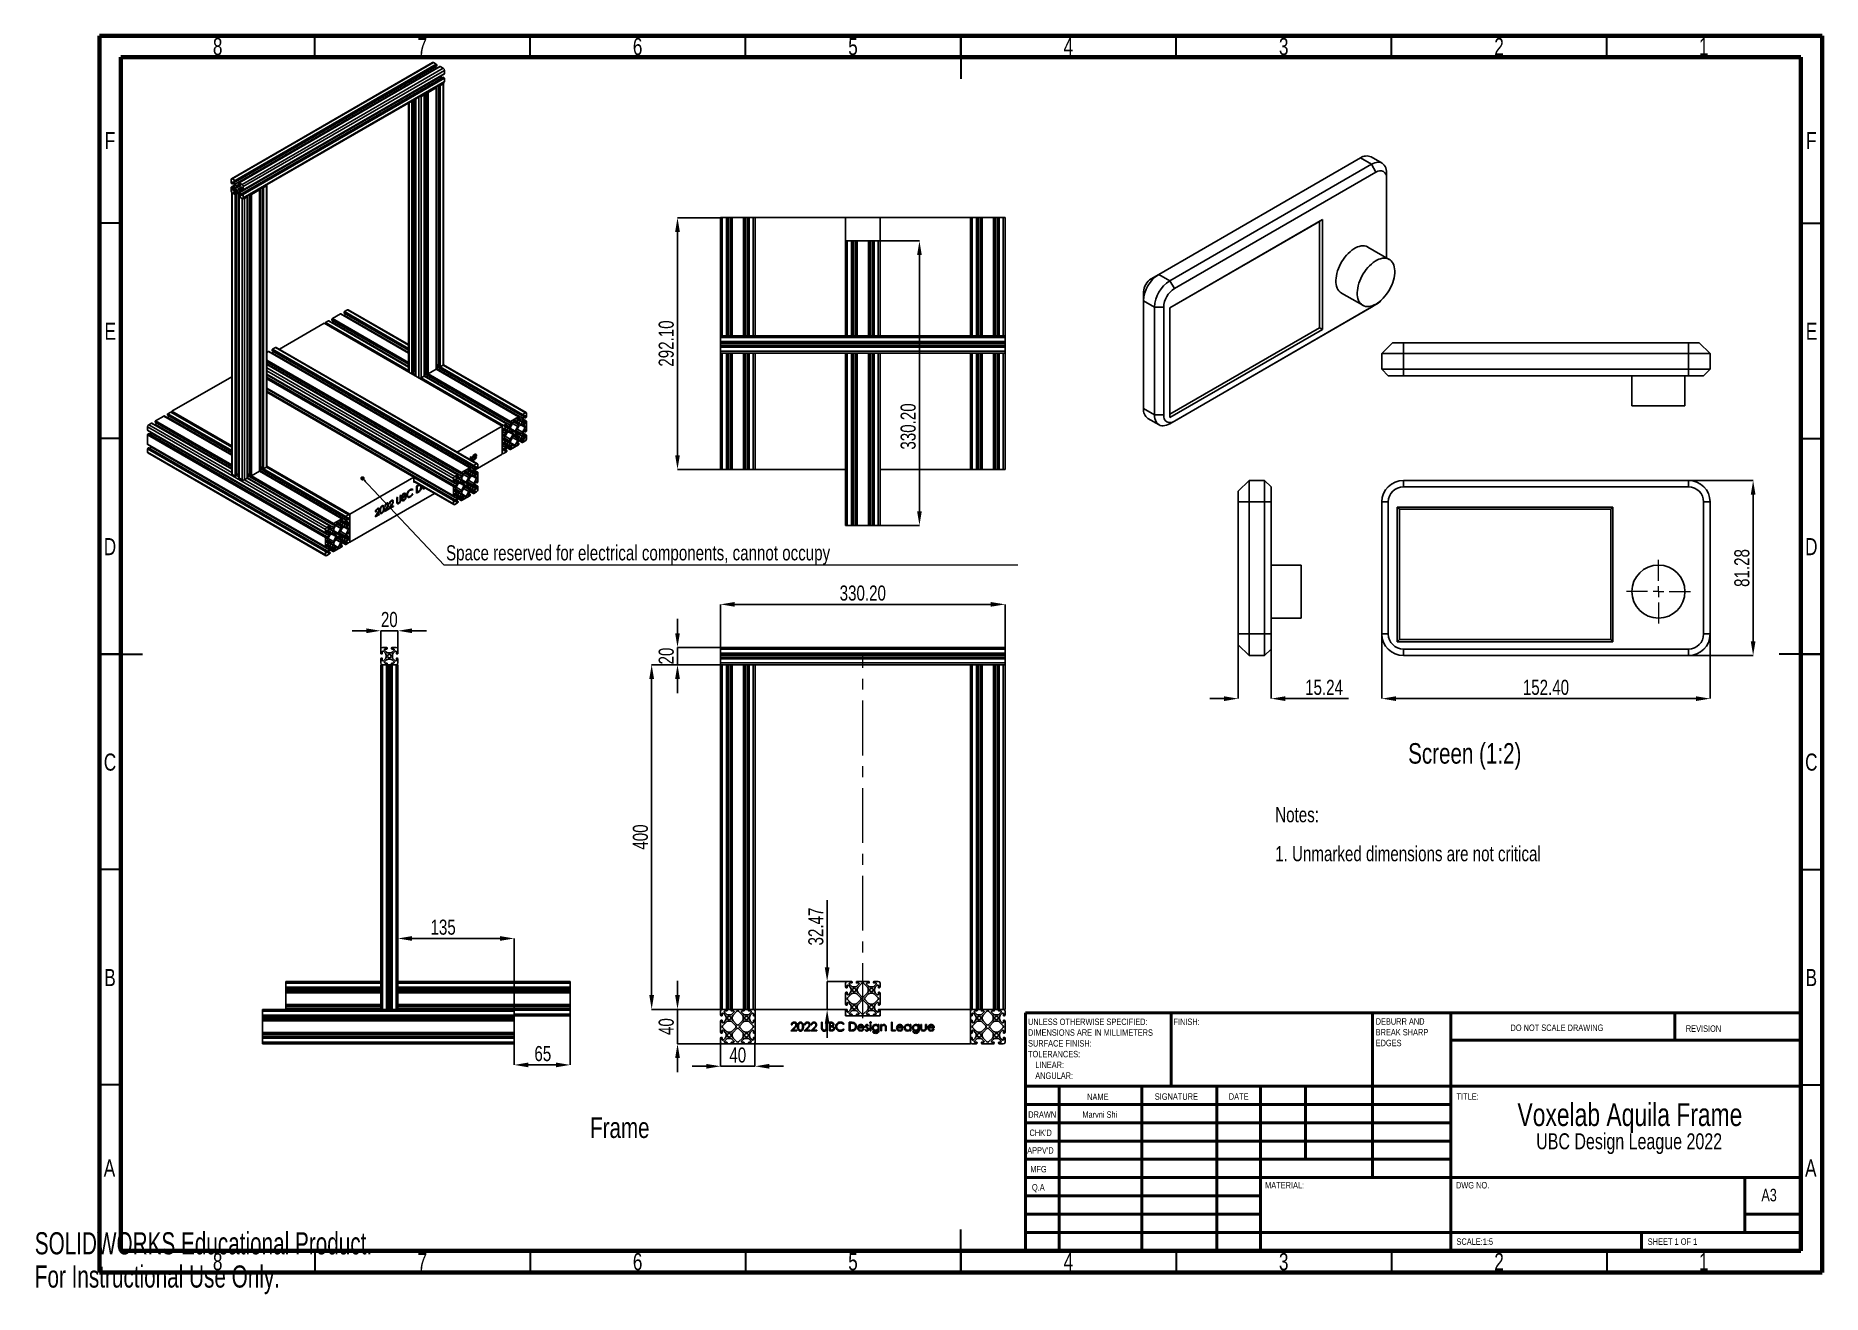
# Model space of a CAD drawing. Header units: millimetres. Extents: x 0 to 415, y 0 to 292.
import ezdxf

# ---------------------------------------------------------------- set-up
doc = ezdxf.new("R2010")
doc.units = ezdxf.units.MM
doc.header["$PDSIZE"] = -1
doc.linetypes.add('CENTERX2', pattern=[20.32, 12.7, -2.54, 2.54, -2.54])
doc.styles.add('SLDTEXTSTYLE0', font='TXT', dxfattribs={"width": 0.75})
doc.styles.add('SLDTEXTSTYLE1', font='TXT', dxfattribs={"width": 0.686449})
doc.styles.add('SLDTEXTSTYLE2', font='TXT', dxfattribs={"width": 0.6875})
doc.styles.add('SLDTEXTSTYLE3', font='TXT', dxfattribs={"width": 0.7})
doc.dimstyles.new('SLDDIMSTYLE0', dxfattribs={"dimtxt": 3.5, "dimasz": 3.302, "dimexe": 0, "dimexo": 0.0625, "dimgap": 0.875, "dimtad": 1, "dimlfac": 5, "dimrnd": 1e-09, "dimzin": 12, "dimdsep": 46, "dimtxsty": 'SLDTEXTSTYLE0', "dimsah": 1, "dimcen": 0.09, "dimadec": 0, "dimazin": 3, "dimtfac": 1, "dimtofl": 0, "dimtmove": 0, "dimatfit": 3, "dimfxl": 1, "dimfrac": 2, "dimtolj": 1, "dimtzin": 12, "dimarcsym": 0})
doc.dimstyles.new('SLDDIMSTYLE1', dxfattribs={"dimtxt": 3.5, "dimasz": 3.302, "dimexe": 0, "dimexo": 0.0625, "dimgap": 0.875, "dimtad": 1, "dimlfac": 5, "dimrnd": 1e-09, "dimzin": 12, "dimdsep": 46, "dimtxsty": 'SLDTEXTSTYLE0', "dimsah": 1, "dimcen": 0.09, "dimadec": 0, "dimazin": 3, "dimtfac": 1, "dimtmove": 0, "dimatfit": 0, "dimfxl": 1, "dimfrac": 2, "dimtolj": 1, "dimtzin": 12, "dimarcsym": 0})
doc.dimstyles.new('SLDDIMSTYLE2', dxfattribs={"dimtxt": 3.5, "dimasz": 3.302, "dimexe": 0, "dimexo": 0.0625, "dimgap": 0.875, "dimtad": 1, "dimlfac": 5, "dimrnd": 1e-09, "dimzin": 4, "dimdsep": 46, "dimtxsty": 'SLDTEXTSTYLE0', "dimsah": 1, "dimcen": 0.09, "dimadec": 0, "dimazin": 1, "dimtfac": 1, "dimtofl": 0, "dimtmove": 0, "dimatfit": 3, "dimfxl": 1, "dimfrac": 2, "dimtolj": 1, "dimtzin": 12, "dimarcsym": 0})
doc.dimstyles.new('SLDDIMSTYLE3', dxfattribs={"dimtxt": 0.18, "dimasz": 1.016, "dimexe": 0, "dimexo": 0.0625, "dimgap": 0, "dimtad": 0, "dimtih": 1, "dimtoh": 1, "dimdec": 0, "dimrnd": 1e-09, "dimzin": 0, "dimdsep": 46, "dimtxsty": 'Standard', "dimblk1": 'DOT', "dimblk2": 'DOT', "dimsah": 1, "dimcen": 0.09, "dimadec": 0, "dimazin": 0, "dimtfac": 1.016, "dimtdec": 0, "dimtofl": 0, "dimtmove": 0, "dimatfit": 3, "dimldrblk": 'DOT', "dimfxl": 1, "dimfrac": 2, "dimtolj": 1, "dimtzin": 0, "dimarcsym": 0})
doc.dimstyles.new('SLDDIMSTYLE4', dxfattribs={"dimtxt": 3.5, "dimasz": 3.302, "dimexe": 0, "dimexo": 0.0625, "dimgap": 0.875, "dimtad": 1, "dimlfac": 2, "dimrnd": 1e-09, "dimzin": 4, "dimdsep": 46, "dimtxsty": 'SLDTEXTSTYLE0', "dimsah": 1, "dimcen": 0.09, "dimadec": 0, "dimazin": 1, "dimtfac": 1, "dimtofl": 0, "dimtmove": 0, "dimatfit": 3, "dimfxl": 1, "dimfrac": 2, "dimtolj": 1, "dimtzin": 12, "dimarcsym": 0})
doc.dimstyles.new('SLDDIMSTYLE5', dxfattribs={"dimtxt": 3.5, "dimasz": 3.302, "dimexe": 0, "dimexo": 0.0625, "dimgap": 0.875, "dimtad": 1, "dimlfac": 2, "dimrnd": 1e-09, "dimzin": 12, "dimdsep": 46, "dimtxsty": 'SLDTEXTSTYLE0', "dimsah": 1, "dimcen": 0.09, "dimadec": 0, "dimazin": 3, "dimtfac": 1, "dimtofl": 0, "dimtmove": 0, "dimatfit": 3, "dimfxl": 1, "dimfrac": 2, "dimtolj": 1, "dimtzin": 12, "dimarcsym": 0})

msp = doc.modelspace()

# ---------------------------------------------------------------- texts
at = {"color": 7, "linetype": 'Continuous', "lineweight": 0}
for s, insert, char_height, attachment_point, style in [('8', (42.46, 291.477), 3.9687, 2, 'SLDTEXTSTYLE0'), ('7', (89.96, 291.477), 3.9687, 2, 'SLDTEXTSTYLE0'), ('6', (139.96, 291.477), 3.9687, 2, 'SLDTEXTSTYLE0'), ('5', (189.96, 291.477), 3.9687, 2, 'SLDTEXTSTYLE0'), ('4', (239.96, 291.477), 3.9687, 2, 'SLDTEXTSTYLE0'), ('3', (289.96, 291.477), 3.9687, 2, 'SLDTEXTSTYLE0'), ('2', (339.96, 291.477), 3.9687, 2, 'SLDTEXTSTYLE0'), ('1', (387.46, 291.477), 3.9687, 2, 'SLDTEXTSTYLE0'), ('F', (17.4577, 269.6717), 3.9687, 2, 'SLDTEXTSTYLE0'), ('F', (412.4577, 269.6717), 3.9687, 2, 'SLDTEXTSTYLE0'), ('E', (17.5078, 225.4217), 3.9687, 2, 'SLDTEXTSTYLE0'), ('E', (412.5078, 225.4217), 3.9687, 2, 'SLDTEXTSTYLE0'), ('D', (17.4527, 175.4217), 3.9687, 2, 'SLDTEXTSTYLE0'), ('D', (412.4527, 175.4217), 3.9687, 2, 'SLDTEXTSTYLE0'), ('C', (17.4587, 125.4217), 3.9687, 2, 'SLDTEXTSTYLE0'), ('Screen (1:2)', (318.8603, 127.8388), 4.7625, 1, 'SLDTEXTSTYLE0'), ('C', (412.4587, 125.4217), 3.9687, 2, 'SLDTEXTSTYLE0'), ('B', (17.4706, 75.4217), 3.9687, 2, 'SLDTEXTSTYLE0'), ('B', (412.4706, 75.4217), 3.9687, 2, 'SLDTEXTSTYLE0'), ('FINISH:', (264.3713, 63.9193), 1.5, 1, 'SLDTEXTSTYLE0'), ('DO NOT SCALE DRAWING', (342.6146, 62.533), 1.5, 1, 'SLDTEXTSTYLE0'), ('REVISION', (383.3276, 62.3349), 1.5, 1, 'SLDTEXTSTYLE0'), ('NAME', (244.3222, 46.5015), 1.5, 1, 'SLDTEXTSTYLE0'), ('SIGNATURE', (260.0336, 46.5618), 1.5, 1, 'SLDTEXTSTYLE0'), ('DATE', (277.2147, 46.5762), 1.5, 1, 'SLDTEXTSTYLE0'), ('TITLE:', (330.0902, 46.5762), 1.5, 1, 'SLDTEXTSTYLE0'), ('DRAWN', (230.6434, 42.3848), 1.5, 1, 'SLDTEXTSTYLE1'), ('Marvni Shi', (247.2659, 42.3834), 1.4986, 2, 'SLDTEXTSTYLE0'), ('Frame', (128.9271, 40.9668), 4.7625, 1, 'SLDTEXTSTYLE0'), ("CHK'D", (230.9392, 38.1619), 1.5, 1, 'SLDTEXTSTYLE0'), ("APPV'D", (230.4017, 34.0659), 1.5, 1, 'SLDTEXTSTYLE0'), ('A', (17.3397, 31.227), 3.9687, 2, 'SLDTEXTSTYLE0'), ('MFG', (231.124, 29.7158), 1.5, 1, 'SLDTEXTSTYLE0'), ('A', (412.3397, 31.227), 3.9687, 2, 'SLDTEXTSTYLE0'), ('Q.A', (231.509, 25.5047), 1.5, 1, 'SLDTEXTSTYLE0'), ('MATERIAL:', (285.6459, 25.9861), 1.5, 1, 'SLDTEXTSTYLE0'), ('DWG NO.', (329.953, 25.9861), 1.5, 1, 'SLDTEXTSTYLE0'), ('A3', (400.8712, 24.4064), 2.91042, 1, 'SLDTEXTSTYLE0'), ('SCALE:1:5', (330.074, 12.9001), 1.5, 1, 'SLDTEXTSTYLE0'), ('SHEET 1 OF 1', (374.4783, 12.9001), 1.5, 1, 'SLDTEXTSTYLE2'), ('8', (42.46, 9.477), 3.9687, 2, 'SLDTEXTSTYLE0'), ('7', (89.96, 9.477), 3.9687, 2, 'SLDTEXTSTYLE0'), ('6', (139.96, 9.477), 3.9687, 2, 'SLDTEXTSTYLE0'), ('5', (189.96, 9.477), 3.9687, 2, 'SLDTEXTSTYLE0'), ('4', (239.96, 9.477), 3.9687, 2, 'SLDTEXTSTYLE0'), ('3', (289.96, 9.477), 3.9687, 2, 'SLDTEXTSTYLE0'), ('2', (339.96, 9.477), 3.9687, 2, 'SLDTEXTSTYLE0'), ('1', (387.46, 9.477), 3.9687, 2, 'SLDTEXTSTYLE0')]:
    msp.add_mtext(s, dxfattribs=dict(at, insert=insert, char_height=char_height, attachment_point=attachment_point, style=style))
at = {"color": 7, "linetype": 'Continuous', "char_height": 5.1381, "attachment_point": 1, "style": 'SLDTEXTSTYLE3'}
for s, insert in [('SOLIDWORKS Educational Product.', (0, 14.3305)), ('For Instructional Use Only.', (0, 6.6234))]:
    msp.add_mtext(s, dxfattribs=dict(at, insert=insert))

# ---------------------------------------------------------------- blocks, each defined once
blk = doc.blocks.new('SW_NOTE_0')
at = {"color": 0, "linetype": 'Continuous', "lineweight": 0, "char_height": 3.5, "attachment_point": 1, "style": 'SLDTEXTSTYLE0'}
for s, insert in [('Notes:', (0, 4.51)), ('1. Unmarked dimensions are not critical', (0, -4.54))]:
    blk.add_mtext(s, dxfattribs=dict(at, insert=insert))
blk = doc.blocks.new('SW_NOTE_0_1')
at = {"color": 0, "linetype": 'Continuous', "lineweight": 0, "char_height": 1.5, "attachment_point": 1, "style": 'SLDTEXTSTYLE0'}
for s, insert in [('UNLESS OTHERWISE SPECIFIED:', (0, 1.93)), ('SURFACE FINISH:', (0, -3.07)), ('DIMENSIONS ARE IN MILLIMETERS', (0, -0.57)), ('TOLERANCES:', (0, -5.57)), ('LINEAR:', (1.69, -8.07)), ('ANGULAR:', (1.69, -10.57))]:
    blk.add_mtext(s, dxfattribs=dict(at, insert=insert))
blk = doc.blocks.new('SW_NOTE_0_2')
at = {"color": 0, "linetype": 'Continuous', "lineweight": 0, "char_height": 1.5, "attachment_point": 1, "style": 'SLDTEXTSTYLE0'}
for s, insert in [('DEBURR AND', (0, 1.93)), ('BREAK SHARP', (0, -0.57)), ('EDGES', (0, -3.07))]:
    blk.add_mtext(s, dxfattribs=dict(at, insert=insert))
blk = doc.blocks.new('SW_NOTE_0_3')
at = {"color": 0, "linetype": 'Continuous', "lineweight": 0, "attachment_point": 2, "style": 'SLDTEXTSTYLE0'}
for s, insert, char_height in [('Voxelab Aquila Frame', (37.54, 6.82), 5.2917), ('UBC Design League 2022', (37.36, -0.16), 3.7042)]:
    blk.add_mtext(s, dxfattribs=dict(at, insert=insert, char_height=char_height))
blk = doc.blocks.new('_D')
at = {"color": 0, "linetype": 'Continuous', "lineweight": -2, "transparency": 16777216}
for p, q in [((159.15, 146.04), (143.22, 146.04)), ((143.22, 69.35), (143.22, 142.74)), ((159.15, 66.04), (143.22, 66.04))]:
    blk.add_line(p, q, dxfattribs=at)
at = {"color": 0, "linetype": 'Continuous', "transparency": 16777216}
for points in [[(142.67, 142.74), (143.77, 142.74), (143.22, 146.04)], [(142.67, 69.35), (143.77, 69.35), (143.22, 66.04)]]:
    blk.add_solid(points, dxfattribs=at)
at = {"layer": 'Defpoints', "color": 0, "linetype": 'Continuous', "transparency": 16777216}
for p in [(143.22, 146.04), (159.22, 146.04), (159.22, 66.04)]:
    blk.add_point(p, dxfattribs=at)
at = {"color": 0, "linetype": 'Continuous', "lineweight": 18, "transparency": 16777216, "insert": (138.84, 106.04), "char_height": 3.5, "attachment_point": 2, "rotation": 90, "style": 'SLDTEXTSTYLE0'}
blk.add_mtext('\\A1;400', dxfattribs=at)
blk = doc.blocks.new('_D_1')
at = {"color": 0, "linetype": 'Continuous', "lineweight": -2, "transparency": 16777216}
for p, q in [((149.22, 69.35), (149.22, 72.65)), ((167.15, 66.05), (149.22, 66.05)), ((149.22, 66.05), (149.22, 58.05)), ((167.15, 58.05), (149.22, 58.05)), ((149.22, 54.75), (149.22, 51.44))]:
    blk.add_line(p, q, dxfattribs=at)
at = {"color": 0, "linetype": 'Continuous', "transparency": 16777216}
for points in [[(148.67, 69.35), (149.77, 69.35), (149.22, 66.05)], [(148.67, 54.75), (149.77, 54.75), (149.22, 58.05)]]:
    blk.add_solid(points, dxfattribs=at)
at = {"layer": 'Defpoints', "color": 0, "linetype": 'Continuous', "transparency": 16777216}
for p in [(167.21, 66.05), (149.22, 58.05), (167.21, 58.05)]:
    blk.add_point(p, dxfattribs=at)
at = {"color": 0, "linetype": 'Continuous', "lineweight": 18, "transparency": 16777216, "insert": (144.84, 62.05), "char_height": 3.5, "attachment_point": 2, "rotation": 90, "style": 'SLDTEXTSTYLE0'}
blk.add_mtext('\\A1;40', dxfattribs=at)
blk = doc.blocks.new('_D_2')
at = {"color": 0, "linetype": 'Continuous', "lineweight": -2, "transparency": 16777216}
for p, q in [((149.22, 153.34), (149.22, 156.65)), ((159.15, 150.04), (149.22, 150.04)), ((149.22, 150.04), (149.22, 146.04)), ((159.15, 146.04), (149.22, 146.04)), ((149.22, 142.74), (149.22, 139.44))]:
    blk.add_line(p, q, dxfattribs=at)
at = {"color": 0, "linetype": 'Continuous', "transparency": 16777216}
for points in [[(148.67, 153.34), (149.77, 153.34), (149.22, 150.04)], [(148.67, 142.74), (149.77, 142.74), (149.22, 146.04)]]:
    blk.add_solid(points, dxfattribs=at)
at = {"layer": 'Defpoints', "color": 0, "linetype": 'Continuous', "transparency": 16777216}
for p in [(159.22, 150.04), (149.22, 146.04), (159.22, 146.04)]:
    blk.add_point(p, dxfattribs=at)
at = {"color": 0, "linetype": 'Continuous', "lineweight": 18, "transparency": 16777216, "insert": (144.84, 148.04), "char_height": 3.5, "attachment_point": 2, "rotation": 90, "style": 'SLDTEXTSTYLE0'}
blk.add_mtext('\\A1;20', dxfattribs=at)
blk = doc.blocks.new('_D_3')
at = {"color": 0, "linetype": 'Continuous', "lineweight": -2, "transparency": 16777216}
for p, q in [((159.22, 146.11), (159.22, 160.04)), ((162.52, 160.04), (221.95, 160.04)), ((225.26, 146.11), (225.26, 160.04))]:
    blk.add_line(p, q, dxfattribs=at)
at = {"color": 0, "linetype": 'Continuous', "transparency": 16777216}
for points in [[(162.52, 160.59), (162.52, 159.49), (159.22, 160.04)], [(221.95, 160.59), (221.95, 159.49), (225.26, 160.04)]]:
    blk.add_solid(points, dxfattribs=at)
at = {"layer": 'Defpoints', "color": 0, "linetype": 'Continuous', "transparency": 16777216}
for p in [(225.26, 160.04), (159.22, 146.04), (225.26, 146.04)]:
    blk.add_point(p, dxfattribs=at)
at = {"color": 0, "linetype": 'Continuous', "lineweight": 18, "transparency": 16777216, "insert": (192.24, 164.42), "char_height": 3.5, "attachment_point": 2, "style": 'SLDTEXTSTYLE0'}
blk.add_mtext('\\A1;330.20', dxfattribs=at)
blk = doc.blocks.new('_D_4')
at = {"color": 0, "linetype": 'Continuous', "lineweight": -2, "transparency": 16777216}
for p, q in [((159.22, 58.39), (159.22, 52.84)), ((167.21, 58.39), (167.21, 52.84)), ((155.91, 52.84), (152.61, 52.84)), ((159.22, 52.84), (167.21, 52.84)), ((170.51, 52.84), (173.82, 52.84))]:
    blk.add_line(p, q, dxfattribs=at)
at = {"color": 0, "linetype": 'Continuous', "transparency": 16777216}
for points in [[(155.91, 53.39), (155.91, 52.29), (159.22, 52.84)], [(170.51, 53.39), (170.51, 52.29), (167.21, 52.84)]]:
    blk.add_solid(points, dxfattribs=at)
at = {"layer": 'Defpoints', "color": 0, "linetype": 'Continuous', "transparency": 16777216}
for p in [(159.22, 58.45), (167.21, 58.45), (167.21, 52.84)]:
    blk.add_point(p, dxfattribs=at)
at = {"color": 0, "linetype": 'Continuous', "lineweight": 18, "transparency": 16777216, "insert": (163.21, 57.21), "char_height": 3.5, "attachment_point": 2, "style": 'SLDTEXTSTYLE0'}
blk.add_mtext('\\A1;40', dxfattribs=at)
blk = doc.blocks.new('_D_5')
at = {"color": 0, "linetype": 'Continuous', "lineweight": -2, "transparency": 16777216}
for p, q in [((183.96, 75.84), (183.96, 91.39)), ((188.58, 72.54), (183.96, 72.54)), ((183.96, 66.05), (183.96, 72.54)), ((188.17, 66.05), (183.96, 66.05)), ((183.96, 62.75), (183.96, 59.44))]:
    blk.add_line(p, q, dxfattribs=at)
at = {"color": 0, "linetype": 'Continuous', "transparency": 16777216}
for points in [[(183.41, 75.84), (184.51, 75.84), (183.96, 72.54)], [(183.41, 62.75), (184.51, 62.75), (183.96, 66.05)]]:
    blk.add_solid(points, dxfattribs=at)
at = {"layer": 'Defpoints', "color": 0, "linetype": 'Continuous', "transparency": 16777216}
for p in [(188.64, 72.54), (183.96, 66.05), (188.24, 66.05)]:
    blk.add_point(p, dxfattribs=at)
at = {"color": 0, "linetype": 'Continuous', "lineweight": 18, "transparency": 16777216, "insert": (179.58, 85.27), "char_height": 3.5, "attachment_point": 2, "rotation": 90, "style": 'SLDTEXTSTYLE0'}
blk.add_mtext('\\A1;32.47', dxfattribs=at)
blk = doc.blocks.new('_D_6')
at = {"color": 0, "linetype": 'Continuous', "lineweight": -2, "transparency": 16777216}
for p, q in [((84.31, 66.11), (84.31, 82.5)), ((87.61, 82.5), (108.01, 82.5)), ((111.31, 64.76), (111.31, 82.5))]:
    blk.add_line(p, q, dxfattribs=at)
at = {"color": 0, "linetype": 'Continuous', "transparency": 16777216}
for points in [[(87.61, 83.05), (87.61, 81.95), (84.31, 82.5)], [(108.01, 83.05), (108.01, 81.95), (111.31, 82.5)]]:
    blk.add_solid(points, dxfattribs=at)
at = {"layer": 'Defpoints', "color": 0, "linetype": 'Continuous', "transparency": 16777216}
for p in [(111.31, 82.5), (84.31, 66.04), (111.31, 64.7)]:
    blk.add_point(p, dxfattribs=at)
at = {"color": 0, "linetype": 'Continuous', "lineweight": 18, "transparency": 16777216, "insert": (94.8, 86.88), "char_height": 3.5, "attachment_point": 2, "style": 'SLDTEXTSTYLE0'}
blk.add_mtext('\\A1;135', dxfattribs=at)
blk = doc.blocks.new('_D_7')
at = {"color": 0, "linetype": 'Continuous', "lineweight": -2, "transparency": 16777216}
for p, q in [((77.01, 153.91), (73.71, 153.91)), ((80.31, 149.7), (80.31, 153.91)), ((84.31, 153.91), (80.31, 153.91)), ((84.31, 149.7), (84.31, 153.91)), ((87.61, 153.91), (90.91, 153.91))]:
    blk.add_line(p, q, dxfattribs=at)
at = {"color": 0, "linetype": 'Continuous', "transparency": 16777216}
for points in [[(77.01, 154.46), (77.01, 153.36), (80.31, 153.91)], [(87.61, 154.46), (87.61, 153.36), (84.31, 153.91)]]:
    blk.add_solid(points, dxfattribs=at)
at = {"layer": 'Defpoints', "color": 0, "linetype": 'Continuous', "transparency": 16777216}
for p in [(80.31, 153.91), (80.31, 149.64), (84.31, 149.64)]:
    blk.add_point(p, dxfattribs=at)
at = {"color": 0, "linetype": 'Continuous', "lineweight": 18, "transparency": 16777216, "insert": (82.31, 158.28), "char_height": 3.5, "attachment_point": 2, "style": 'SLDTEXTSTYLE0'}
blk.add_mtext('\\A1;20', dxfattribs=at)
blk = doc.blocks.new('_D_8')
at = {"color": 0, "linetype": 'Continuous', "lineweight": -2, "transparency": 16777216}
for p, q in [((124.31, 64.48), (124.31, 53.16)), ((111.31, 59.33), (111.31, 53.16)), ((114.61, 53.16), (121.01, 53.16))]:
    blk.add_line(p, q, dxfattribs=at)
at = {"color": 0, "linetype": 'Continuous', "transparency": 16777216}
for points in [[(114.61, 53.71), (114.61, 52.61), (111.31, 53.16)], [(121.01, 53.71), (121.01, 52.61), (124.31, 53.16)]]:
    blk.add_solid(points, dxfattribs=at)
at = {"layer": 'Defpoints', "color": 0, "linetype": 'Continuous', "transparency": 16777216}
for p in [(124.31, 64.54), (111.31, 59.39), (124.31, 53.16)]:
    blk.add_point(p, dxfattribs=at)
at = {"color": 0, "linetype": 'Continuous', "lineweight": 18, "transparency": 16777216, "insert": (117.95, 57.54), "char_height": 3.5, "attachment_point": 2, "style": 'SLDTEXTSTYLE0'}
blk.add_mtext('\\A1;65', dxfattribs=at)
blk = doc.blocks.new('_D_9')
at = {"color": 0, "linetype": 'Continuous', "lineweight": -2, "transparency": 16777216}
for p, q in [((159.15, 249.78), (149.22, 249.78)), ((149.22, 194.66), (149.22, 246.48)), ((159.15, 191.36), (149.22, 191.36))]:
    blk.add_line(p, q, dxfattribs=at)
at = {"color": 0, "linetype": 'Continuous', "transparency": 16777216}
for points in [[(148.67, 246.48), (149.77, 246.48), (149.22, 249.78)], [(148.67, 194.66), (149.77, 194.66), (149.22, 191.36)]]:
    blk.add_solid(points, dxfattribs=at)
at = {"layer": 'Defpoints', "color": 0, "linetype": 'Continuous', "transparency": 16777216}
for p in [(149.22, 249.78), (159.22, 249.78), (159.22, 191.36)]:
    blk.add_point(p, dxfattribs=at)
at = {"color": 0, "linetype": 'Continuous', "lineweight": 18, "transparency": 16777216, "insert": (144.84, 220.57), "char_height": 3.5, "attachment_point": 2, "rotation": 90, "style": 'SLDTEXTSTYLE0'}
blk.add_mtext('\\A1;292.10', dxfattribs=at)
blk = doc.blocks.new('_D_10')
at = {"color": 0, "linetype": 'Continuous', "lineweight": -2, "transparency": 16777216}
for p, q in [((194.95, 244.4), (205.39, 244.4)), ((205.39, 241.1), (205.39, 181.66)), ((194.95, 178.36), (205.39, 178.36))]:
    blk.add_line(p, q, dxfattribs=at)
at = {"color": 0, "linetype": 'Continuous', "transparency": 16777216}
for points in [[(204.84, 241.1), (205.94, 241.1), (205.39, 244.4)], [(204.84, 181.66), (205.94, 181.66), (205.39, 178.36)]]:
    blk.add_solid(points, dxfattribs=at)
at = {"layer": 'Defpoints', "color": 0, "linetype": 'Continuous', "transparency": 16777216}
for p in [(194.89, 244.4), (194.89, 178.36), (205.39, 178.36)]:
    blk.add_point(p, dxfattribs=at)
at = {"color": 0, "linetype": 'Continuous', "lineweight": 18, "transparency": 16777216, "insert": (201.01, 201.32), "char_height": 3.5, "attachment_point": 2, "rotation": 90, "style": 'SLDTEXTSTYLE0'}
blk.add_mtext('\\A1;330.20', dxfattribs=at)
blk = doc.blocks.new('SW_NOTE_0_4')
at = {"color": 0, "linetype": 'Continuous', "lineweight": 0}
blk.add_line((133.16, 0), (0, 0), dxfattribs=at)
at = {"color": 0, "linetype": 'Continuous', "lineweight": 0, "insert": (0.41, 4.6), "char_height": 3.5, "attachment_point": 1, "style": 'SLDTEXTSTYLE0'}
blk.add_mtext('Space reserved for electrical components, cannot occupy', dxfattribs=at)
blk = doc.blocks.new('_Dot')
at = {"color": 0, "linetype": 'ByBlock', "lineweight": -2}
blk.add_line((-0.5, 0), (-1, 0), dxfattribs=at)
at = {"color": 0, "linetype": 'ByBlock', "const_width": 0.5}
blk.add_lwpolyline([(-0.25, 0, 1), (0.25, 0, 1)], format="xyb", close=True, dxfattribs=at)
blk = doc.blocks.new('_D_11')
at = {"color": 0, "linetype": 'Continuous', "lineweight": -2, "transparency": 16777216}
for p, q in [((312.75, 153.1), (312.75, 138.16)), ((388.95, 153.1), (388.95, 138.16)), ((385.65, 138.16), (316.05, 138.16))]:
    blk.add_line(p, q, dxfattribs=at)
at = {"color": 0, "linetype": 'Continuous', "transparency": 16777216}
for points in [[(316.05, 138.71), (316.05, 137.61), (312.75, 138.16)], [(385.65, 138.71), (385.65, 137.61), (388.95, 138.16)]]:
    blk.add_solid(points, dxfattribs=at)
at = {"layer": 'Defpoints', "color": 0, "linetype": 'Continuous', "transparency": 16777216}
for p in [(312.75, 153.16), (388.95, 153.16), (312.75, 138.16)]:
    blk.add_point(p, dxfattribs=at)
at = {"color": 0, "linetype": 'Continuous', "lineweight": 18, "transparency": 16777216, "insert": (350.85, 142.54), "char_height": 3.5, "attachment_point": 2, "style": 'SLDTEXTSTYLE0'}
blk.add_mtext('\\A1;152.40', dxfattribs=at)
blk = doc.blocks.new('_D_12')
at = {"color": 0, "linetype": 'Continuous', "lineweight": -2, "transparency": 16777216}
for p, q in [((384.01, 188.8), (398.95, 188.8)), ((398.95, 151.47), (398.95, 185.5)), ((384.01, 148.16), (398.95, 148.16))]:
    blk.add_line(p, q, dxfattribs=at)
at = {"color": 0, "linetype": 'Continuous', "transparency": 16777216}
for points in [[(398.4, 185.5), (399.5, 185.5), (398.95, 188.8)], [(398.4, 151.47), (399.5, 151.47), (398.95, 148.16)]]:
    blk.add_solid(points, dxfattribs=at)
at = {"layer": 'Defpoints', "color": 0, "linetype": 'Continuous', "transparency": 16777216}
for p in [(383.95, 188.8), (398.95, 188.8), (383.95, 148.16)]:
    blk.add_point(p, dxfattribs=at)
at = {"color": 0, "linetype": 'Continuous', "lineweight": 18, "transparency": 16777216, "insert": (394.57, 168.48), "char_height": 3.5, "attachment_point": 2, "rotation": 90, "style": 'SLDTEXTSTYLE0'}
blk.add_mtext('\\A1;81.28', dxfattribs=at)
blk = doc.blocks.new('SW_CENTERMARKSYMBOL_0')
at = {"color": 0, "linetype": 'Continuous', "lineweight": 18}
for p, q in [((0, 2.5), (0, 7.41)), ((-2.5, 0), (-7.41, 0)), ((0, 0), (-1.25, 0)), ((0, 0), (0, 1.25)), ((0, 0), (0, -1.25)), ((0, 0), (1.25, 0)), ((2.5, 0), (7.41, 0)), ((0, -2.5), (0, -7.41))]:
    blk.add_line(p, q, dxfattribs=at)
blk = doc.blocks.new('_D_13')
at = {"color": 0, "linetype": 'Continuous', "lineweight": -2, "transparency": 16777216}
for p, q in [((279.42, 153.1), (279.42, 138.16)), ((287.04, 153.1), (287.04, 138.16)), ((276.12, 138.16), (272.82, 138.16)), ((290.34, 138.16), (305.02, 138.16))]:
    blk.add_line(p, q, dxfattribs=at)
at = {"color": 0, "linetype": 'Continuous', "transparency": 16777216}
for points in [[(276.12, 138.71), (276.12, 137.61), (279.42, 138.16)], [(290.34, 138.71), (290.34, 137.61), (287.04, 138.16)]]:
    blk.add_solid(points, dxfattribs=at)
at = {"layer": 'Defpoints', "color": 0, "linetype": 'Continuous', "transparency": 16777216}
for p in [(279.42, 153.16), (287.04, 153.16), (279.42, 138.16)]:
    blk.add_point(p, dxfattribs=at)
at = {"color": 0, "linetype": 'Continuous', "lineweight": 18, "transparency": 16777216, "insert": (299.33, 142.54), "char_height": 3.5, "attachment_point": 2, "style": 'SLDTEXTSTYLE0'}
blk.add_mtext('\\A1;15.24', dxfattribs=at)

# ---------------------------------------------------------------- dimensions: what is measured, and where the dimension line sits
at = {"color": 7, "linetype": 'Continuous', "lineweight": 18}
for base, p1, p2, dimstyle, picture, middle in [((149.2165, 249.7821), (159.2165, 191.3621), (159.2165, 249.7821), 'SLDDIMSTYLE2', '_D_9', (149.2165, 220.5721)), ((205.3857, 178.3621), (194.8881, 244.4021), (194.8881, 178.3621), 'SLDDIMSTYLE2', '_D_10', (205.3857, 201.3194)), ((398.9498, 188.8038), (383.9498, 148.1638), (383.9498, 188.8038), 'SLDDIMSTYLE5', '_D_12', (398.9498, 168.4838)), ((143.2165, 146.0434), (159.2165, 66.0434), (159.2165, 146.0434), 'SLDDIMSTYLE0', '_D', (143.2165, 106.0434)), ((183.9598, 66.0475), (188.6419, 72.5408), (188.2365, 66.0475), 'SLDDIMSTYLE1', '_D_5', (183.9598, 85.2698)), ((149.2165, 58.0475), (167.2125, 66.0475), (167.2125, 58.0475), 'SLDDIMSTYLE1', '_D_1', (149.2165, 62.0475))]:
    dim = msp.add_linear_dim(base=base, p1=p1, p2=p2, angle=90, dimstyle=dimstyle, dxfattribs=at)
    dim.commit()
    dim.dimension.update_dxf_attribs({"geometry": picture, "text_midpoint": middle, "dimtype": 160})
for base, p1, p2, dimstyle, picture, middle in [((225.2565, 160.0414), (159.2165, 146.0434), (225.2565, 146.0434), 'SLDDIMSTYLE2', '_D_3', (192.2365, 160.0414)), ((279.4194, 138.1638), (287.0394, 153.1638), (279.4194, 153.1638), 'SLDDIMSTYLE5', '_D_13', (299.3309, 138.1638)), ((312.7498, 138.1638), (388.9498, 153.1638), (312.7498, 153.1638), 'SLDDIMSTYLE4', '_D_11', (350.8498, 138.1638)), ((111.3107, 82.5012), (84.3107, 66.0434), (111.3107, 64.7023), 'SLDDIMSTYLE0', '_D_6', (94.8038, 82.5012)), ((124.3107, 53.16), (111.3107, 59.3886), (124.3107, 64.5448), 'SLDDIMSTYLE1', '_D_8', (117.9461, 53.16))]:
    dim = msp.add_linear_dim(base=base, p1=p1, p2=p2, dimstyle=dimstyle, dxfattribs=at)
    dim.commit()
    dim.dimension.update_dxf_attribs({"geometry": picture, "text_midpoint": middle, "dimtype": 160})
for base, p1, p2, text, picture, middle in [((80.3128, 153.9062), (84.3107, 149.6401), (80.3128, 149.6401), '20', '_D_7', (82.3117, 153.9062)), ((167.2124, 52.8365), (159.2165, 58.4488), (167.2124, 58.4488), '40', '_D_4', (163.2144, 52.8365))]:
    dim = msp.add_linear_dim(base=base, p1=p1, p2=p2, text=text, dimstyle='SLDDIMSTYLE1', dxfattribs=at)
    dim.commit()
    dim.dimension.update_dxf_attribs({"geometry": picture, "text_midpoint": middle, "dimtype": 160})
dim = msp.add_linear_dim(base=(149.2165, 146.0434), p1=(159.2165, 150.0414), p2=(159.2165, 146.0434), angle=90, text='20', dimstyle='SLDDIMSTYLE1', dxfattribs=at)
dim.commit()
dim.dimension.update_dxf_attribs({"geometry": '_D_2', "text_midpoint": (149.2165, 148.0424), "dimtype": 160})

# ---------------------------------------------------------------- linework, layer by layer
at = {"color": 7, "linetype": 'Continuous', "lineweight": 70}
for p, q in [((15, 5), (15, 292)), ((15, 292), (415, 292)), ((415, 292), (415, 5)), ((20, 10), (20, 287)), ((20, 287), (410, 287)), ((410, 287), (410, 10)), ((410, 10), (20, 10)), ((415, 5), (15, 5))]:
    msp.add_line(p, q, dxfattribs=at)
at = {"color": 7, "linetype": 'Continuous', "lineweight": 35}
for p, q in [((65, 287), (65, 292)), ((115, 287), (115, 292)), ((165, 287), (165, 292)), ((215, 292), (215, 282)), ((215, 287), (215, 292)), ((265, 287), (265, 292)), ((315, 287), (315, 292)), ((365, 287), (365, 292)), ((20, 248.5), (15, 248.5)), ((410, 248.5), (415, 248.5)), ((20, 198.5), (15, 198.5)), ((410, 198.5), (415, 198.5)), ((15, 148.5), (25, 148.5)), ((20, 148.5), (15, 148.5)), ((415, 148.5), (405, 148.5)), ((410, 148.5), (415, 148.5)), ((20, 98.5), (15, 98.5)), ((410, 98.5), (415, 98.5)), ((20, 48.5), (15, 48.5)), ((410, 48.5), (415, 48.5)), ((215, 5), (215, 15)), ((65, 10), (65, 5)), ((115, 10), (115, 5)), ((165, 10), (165, 5)), ((215, 10), (215, 5)), ((265, 10), (265, 5)), ((315, 10), (315, 5)), ((365, 10), (365, 5))]:
    msp.add_line(p, q, dxfattribs=at)
at = {"color": 7, "linetype": 'Continuous', "lineweight": 25}
for p, q in [((92.3508, 285.7799), (45.6534, 258.8221)), ((45.8541, 258.8023), (92.5514, 285.7601)), ((46.5186, 258.4186), (93.2159, 285.3764)), ((46.5238, 257.5192), (93.2211, 284.477)), ((46.6173, 258.0817), (93.3147, 285.0395)), ((46.63, 258.2258), (93.3273, 285.1835)), ((46.63, 258.1096), (93.3273, 285.0674)), ((94.0676, 284.8471), (47.3702, 257.8893)), ((47.449, 257.8815), (94.1463, 284.8393)), ((47.621, 255.6188), (94.3183, 282.5766)), ((48.1135, 257.4979), (94.8108, 284.4557)), ((94.8522, 282.3764), (48.1549, 255.4186)), ((48.1853, 255.4156), (94.8827, 282.3734)), ((48.2859, 255.3575), (94.9833, 282.3153)), ((48.3647, 256.1669), (95.062, 283.1247)), ((48.3973, 257.0064), (95.0946, 283.9642)), ((48.3973, 256.239), (95.0946, 283.1968)), ((48.3973, 255.1647), (95.0946, 282.1225)), ((93.2159, 285.3764), (92.5514, 285.7601)), ((93.2211, 284.477), (93.0009, 284.8584)), ((93.3273, 285.0674), (93.3273, 285.1835)), ((94.8108, 284.4557), (94.1463, 284.8393)), ((94.5385, 282.1953), (94.3183, 282.5766)), ((94.9833, 282.3153), (94.8827, 282.3734)), ((95.0946, 283.1968), (95.0946, 283.9642)), ((95.0946, 281.3551), (95.0946, 282.1225)), ((48.3142, 254.2135), (95.0115, 281.1713)), ((48.3973, 254.3973), (95.0946, 281.3551)), ((90.389, 278.3109), (89.7244, 277.9272)), ((89.7244, 212.604), (89.7244, 277.9272)), ((90.3341, 278.4711), (90.389, 278.4394)), ((90.389, 212.9876), (90.389, 278.3109)), ((90.4351, 213.0519), (90.4351, 278.3752)), ((90.5379, 213.9698), (90.5379, 278.5888)), ((90.9782, 278.843), (90.9782, 213.6076)), ((90.996, 213.5828), (90.996, 278.8533)), ((91.0966, 278.848), (91.0417, 278.8796)), ((91.0966, 213.5247), (91.0966, 278.848)), ((93.2159, 279.9429), (91.3193, 278.848)), ((91.3193, 213.5247), (91.3193, 278.848)), ((93.1611, 280.1031), (93.2159, 280.0714)), ((93.2159, 214.6196), (93.2159, 279.9429)), ((93.2621, 214.6839), (93.2621, 280.0071)), ((93.3649, 215.6018), (93.3649, 280.2208)), ((93.8052, 280.4749), (93.8052, 215.2396)), ((93.823, 215.2147), (93.823, 280.4853)), ((93.9236, 280.4799), (93.8687, 280.5116)), ((93.9236, 215.1567), (93.9236, 280.4799)), ((94.8108, 280.8636), (94.1463, 280.4799)), ((94.1463, 215.1567), (94.1463, 280.4799)), ((94.8108, 215.5403), (94.8108, 280.8636)), ((94.9284, 215.7041), (94.9284, 281.0274)), ((86.7799, 276.4193), (86.7799, 214.0721)), ((86.8974, 213.9083), (86.8974, 276.4872)), ((87.562, 213.528), (87.562, 276.8708)), ((87.7847, 213.5247), (87.7847, 276.9994)), ((87.8853, 213.5828), (87.8853, 277.0575)), ((87.9031, 213.6076), (87.9031, 277.0678)), ((88.3434, 213.9698), (88.3434, 277.322)), ((88.4462, 277.3813), (88.4462, 213.0519)), ((88.4923, 212.9909), (88.4923, 277.4079)), ((89.1569, 212.6073), (89.1569, 277.7915)), ((307.7619, 263.6429), (260.9515, 236.6197)), ((263.5112, 235.142), (310.3217, 262.1652)), ((310.3217, 262.1652), (307.7619, 263.6429)), ((312.8214, 262.4127), (310.2617, 263.8904)), ((310.3217, 262.1652), (311.3823, 260.328)), ((45.5703, 258.6384), (45.5703, 257.871)), ((46.3936, 257.3252), (45.6029, 256.8688)), ((45.6817, 257.6781), (45.7822, 257.6201)), ((45.6817, 256.861), (46.4117, 257.2824)), ((45.7822, 256.8029), (46.4442, 257.185)), ((45.8127, 257.617), (46.1265, 257.7982)), ((45.8253, 257.9892), (45.9439, 258.0577)), ((45.8253, 257.645), (45.8253, 257.9892)), ((45.8253, 257.645), (46.1175, 257.8136)), ((46.5186, 258.4186), (45.8541, 258.8023)), ((46.0277, 257.9692), (46.3466, 257.4169)), ((46.2049, 258.0715), (46.4073, 258.1884)), ((46.5238, 257.5192), (46.2049, 258.0715)), ((46.2887, 258.2568), (46.5869, 258.0847)), ((46.63, 258.1096), (46.63, 258.2258)), ((46.8235, 257.2028), (47.469, 257.5755)), ((47.1441, 257.0178), (46.8235, 257.2028)), ((47.1441, 257.0178), (47.7587, 257.3726)), ((47.3376, 257.8172), (47.3376, 257.7011)), ((47.3807, 257.6264), (47.6789, 257.4543)), ((47.7627, 257.1723), (47.4438, 256.9881)), ((48.1135, 257.4979), (47.449, 257.8815)), ((53.7675, 257.1697), (53.1029, 256.7861)), ((53.7675, 191.8465), (53.7675, 257.1697)), ((53.885, 192.0103), (53.885, 257.3336)), ((311.3823, 260.328), (264.5718, 233.3049)), ((313.8572, 260.1235), (313.8572, 258.8989)), ((313.8572, 240.4556), (313.8572, 258.8989)), ((45.5703, 256.7967), (45.5703, 256.0293)), ((45.7822, 256.8029), (45.6817, 256.861)), ((45.7365, 255.635), (45.7365, 190.3783)), ((45.8253, 256.7282), (46.463, 257.0964)), ((45.8253, 256.384), (46.4707, 256.7565)), ((45.8253, 256.384), (45.8253, 256.7282)), ((45.8541, 255.5378), (46.5186, 255.1541)), ((45.8541, 190.2145), (45.8541, 255.5378)), ((46.3466, 256.3545), (46.0277, 256.1703)), ((46.2049, 255.8634), (46.5278, 256.0498)), ((46.2049, 255.8634), (46.5238, 256.0476)), ((46.2887, 255.5814), (46.9342, 255.954)), ((46.5869, 255.4092), (46.2887, 255.5814)), ((46.4707, 256.9991), (46.4707, 256.6289)), ((46.5186, 189.8309), (46.5186, 255.1541)), ((46.5869, 255.4092), (47.2246, 255.7774)), ((46.5973, 255.1463), (47.388, 255.6028)), ((46.63, 255.3346), (47.2919, 255.7167)), ((46.63, 255.2184), (47.36, 255.6399)), ((46.63, 255.2184), (46.63, 255.3346)), ((46.8419, 255.2122), (46.7413, 255.1541)), ((46.7413, 189.8309), (46.7413, 255.1541)), ((46.8198, 255.2747), (46.8419, 255.262)), ((46.8235, 256.0179), (47.1441, 255.8328)), ((46.8419, 189.8889), (46.8419, 255.2122)), ((46.8598, 189.9138), (46.8598, 255.2371)), ((47.3001, 190.276), (47.3001, 255.552)), ((47.3376, 254.9261), (47.3376, 254.8099)), ((47.664, 255.1351), (47.3502, 254.954)), ((47.3936, 255.595), (47.377, 255.5964)), ((47.3807, 254.951), (47.6729, 255.1196)), ((47.6789, 254.7788), (47.3807, 254.951)), ((47.4028, 254.6552), (47.4028, 189.3581)), ((47.4438, 255.5164), (47.7627, 254.9641)), ((47.449, 254.617), (48.1135, 254.2334)), ((47.449, 189.2938), (47.449, 254.617)), ((47.4969, 256.4067), (48.1114, 256.7615)), ((47.4969, 256.0366), (48.1422, 256.4091)), ((47.4969, 256.0366), (47.4969, 256.4067)), ((47.621, 256.6812), (47.942, 256.8665)), ((47.621, 256.6812), (47.9399, 256.8653)), ((47.9399, 255.0665), (47.621, 255.6188)), ((47.6789, 254.7788), (47.7974, 254.8473)), ((47.9399, 255.0665), (48.1422, 255.1833)), ((48.1135, 188.9101), (48.1135, 254.2334)), ((48.1422, 256.6517), (48.1422, 256.3074)), ((48.1422, 255.3907), (48.1422, 255.0464)), ((48.1853, 256.2328), (48.2859, 256.1747)), ((48.2859, 255.3575), (48.1853, 255.4156)), ((48.3973, 256.239), (48.3973, 257.0064)), ((48.3973, 254.3973), (48.3973, 255.1647)), ((49.3456, 254.617), (48.6811, 254.2334)), ((48.6811, 188.9101), (48.6811, 254.2334)), ((49.2907, 254.7773), (49.3456, 254.7456)), ((49.3456, 189.2938), (49.3456, 254.617)), ((49.3917, 189.3581), (49.3917, 254.6813)), ((49.4945, 190.276), (49.4945, 254.8949)), ((49.9348, 255.1491), (49.9348, 189.9138)), ((49.9527, 189.8889), (49.9527, 255.1594)), ((50.0532, 255.1541), (49.9984, 255.1858)), ((50.0532, 189.8309), (50.0532, 255.1541)), ((52.1726, 256.249), (50.276, 255.1541)), ((50.276, 189.8309), (50.276, 255.1541)), ((52.1177, 256.4093), (52.1726, 256.3776)), ((52.1726, 190.9258), (52.1726, 256.249)), ((52.2187, 190.99), (52.2187, 256.3133)), ((52.3215, 191.908), (52.3215, 256.5269)), ((52.7618, 256.7811), (52.7618, 191.5458)), ((52.7796, 191.5209), (52.7796, 256.7914)), ((52.8802, 256.7861), (52.8253, 256.8178)), ((52.8802, 191.4628), (52.8802, 256.7861)), ((53.1029, 191.4628), (53.1029, 256.7861)), ((159.2165, 222.3601), (159.2165, 249.7821)), ((159.6178, 249.7821), (159.2165, 249.7821)), ((160.5576, 249.7821), (159.6178, 249.7821)), ((159.6178, 222.3601), (159.6178, 249.7821)), ((160.7151, 249.7821), (160.5576, 249.7821)), ((160.5576, 222.3601), (160.5576, 249.7821)), ((160.7151, 222.3601), (160.7151, 249.7821)), ((160.9888, 249.7821), (160.7151, 249.7821)), ((161.4421, 249.7821), (160.9888, 249.7821)), ((160.9888, 222.3601), (160.9888, 249.7821)), ((161.7158, 249.7821), (161.4421, 249.7821)), ((161.4421, 222.3601), (161.4421, 249.7821)), ((161.7158, 222.3601), (161.7158, 249.7821)), ((161.8733, 249.7821), (161.7158, 249.7821)), ((164.5555, 249.7821), (161.8733, 249.7821)), ((161.8733, 222.3601), (161.8733, 249.7821)), ((164.713, 249.7821), (164.5555, 249.7821)), ((164.5555, 222.3601), (164.5555, 249.7821)), ((164.713, 222.3601), (164.713, 249.7821)), ((164.9867, 249.7821), (164.713, 249.7821)), ((165.4401, 249.7821), (164.9867, 249.7821)), ((164.9867, 222.3601), (164.9867, 249.7821)), ((165.7138, 249.7821), (165.4401, 249.7821)), ((165.4401, 222.3601), (165.4401, 249.7821)), ((165.7138, 222.3601), (165.7138, 249.7821)), ((165.8713, 249.7821), (165.7138, 249.7821)), ((166.8111, 249.7821), (165.8713, 249.7821)), ((165.8713, 222.3601), (165.8713, 249.7821)), ((167.2124, 249.7821), (166.8111, 249.7821)), ((166.8111, 222.3601), (166.8111, 249.7821)), ((167.2124, 222.3601), (167.2124, 249.7821)), ((188.2365, 249.7821), (167.2125, 249.7821)), ((167.2125, 249.7821), (167.2125, 222.3601)), ((188.2365, 249.7821), (188.2365, 222.3601)), ((196.2365, 249.7821), (188.2365, 249.7821)), ((196.2365, 244.4021), (196.2365, 249.7821)), ((217.2605, 249.7821), (196.2365, 249.7821)), ((217.2605, 222.3601), (217.2605, 249.7821)), ((217.6619, 249.7821), (217.2605, 249.7821)), ((218.6017, 249.7821), (217.6619, 249.7821)), ((217.6619, 222.3601), (217.6619, 249.7821)), ((218.7591, 249.7821), (218.6017, 249.7821)), ((218.6017, 222.3601), (218.6017, 249.7821)), ((218.7591, 222.3601), (218.7591, 249.7821)), ((219.0328, 249.7821), (218.7591, 249.7821)), ((219.4862, 249.7821), (219.0328, 249.7821)), ((219.0328, 222.3601), (219.0328, 249.7821)), ((219.7599, 249.7821), (219.4862, 249.7821)), ((219.4862, 222.3601), (219.4862, 249.7821)), ((219.7599, 222.3601), (219.7599, 249.7821)), ((219.9174, 249.7821), (219.7599, 249.7821)), ((222.5996, 249.7821), (219.9174, 249.7821)), ((219.9174, 222.3601), (219.9174, 249.7821)), ((222.7571, 249.7821), (222.5996, 249.7821)), ((222.5996, 222.3601), (222.5996, 249.7821)), ((222.7571, 222.3601), (222.7571, 249.7821)), ((223.0308, 249.7821), (222.7571, 249.7821)), ((223.4842, 249.7821), (223.0308, 249.7821)), ((223.0308, 222.3601), (223.0308, 249.7821)), ((223.7579, 249.7821), (223.4842, 249.7821)), ((223.4842, 222.3601), (223.4842, 249.7821)), ((223.7579, 222.3601), (223.7579, 249.7821)), ((223.9153, 249.7821), (223.7579, 249.7821)), ((224.8551, 249.7821), (223.9153, 249.7821)), ((223.9153, 222.3601), (223.9153, 249.7821)), ((225.2565, 249.7821), (224.8551, 249.7821)), ((224.8551, 222.3601), (224.8551, 249.7821)), ((225.2565, 222.3601), (225.2565, 249.7821)), ((298.9618, 249.3284), (263.5622, 228.8926)), ((298.2547, 248.9202), (263.5622, 228.8926)), ((298.2547, 248.9202), (298.9618, 249.3284)), ((298.2547, 224.2182), (298.2547, 248.9202)), ((298.9618, 223.81), (298.9618, 249.3284)), ((188.2406, 244.4021), (188.2406, 222.3601)), ((188.2406, 244.4021), (188.6419, 244.4021)), ((188.6419, 244.4021), (189.5817, 244.4021)), ((188.6419, 244.4021), (188.6419, 222.3601)), ((189.5817, 244.4021), (189.7392, 244.4021)), ((189.5817, 244.4021), (189.5817, 222.3601)), ((189.7392, 244.4021), (189.7392, 222.3601)), ((189.7392, 244.4021), (190.0129, 244.4021)), ((190.0129, 244.4021), (190.4663, 244.4021)), ((190.0129, 244.4021), (190.0129, 222.3601)), ((190.4663, 244.4021), (190.74, 244.4021)), ((190.4663, 244.4021), (190.4663, 222.3601)), ((190.74, 244.4021), (190.74, 222.3601)), ((190.74, 244.4021), (190.8975, 244.4021)), ((190.8975, 244.4021), (193.5797, 244.4021)), ((190.8975, 244.4021), (190.8975, 222.3601)), ((193.5797, 244.4021), (193.7372, 244.4021)), ((193.5797, 244.4021), (193.5797, 222.3601)), ((193.7372, 244.4021), (193.7372, 222.3601)), ((193.7372, 244.4021), (194.0109, 244.4021)), ((194.0109, 244.4021), (194.4643, 244.4021)), ((194.0109, 244.4021), (194.0109, 222.3601)), ((194.4643, 244.4021), (194.7379, 244.4021)), ((194.4643, 244.4021), (194.4643, 222.3601)), ((194.7379, 244.4021), (194.7379, 222.3601)), ((194.7379, 244.4021), (194.8954, 244.4021)), ((194.8954, 244.4021), (195.8352, 244.4021)), ((194.8954, 244.4021), (194.8954, 222.3601)), ((195.8352, 244.4021), (196.2365, 244.4021)), ((195.8352, 244.4021), (195.8352, 222.3601)), ((196.2365, 244.4021), (196.2365, 222.3601)), ((314.4682, 240.1028), (309.5185, 242.9603)), ((260.9515, 236.6197), (259.1837, 235.5989)), ((260.9515, 236.6197), (263.5112, 235.142)), ((257.4159, 232.537), (257.4159, 230.496)), ((264.5718, 233.3049), (263.5112, 235.142)), ((303.3623, 232.2964), (308.3121, 229.439)), ((72.5935, 228.3661), (71.929, 227.9824)), ((86.7799, 220.1765), (72.5935, 228.3661)), ((86.7799, 220.3122), (72.7942, 228.3859)), ((259.9756, 229.0183), (257.4159, 230.496)), ((257.4159, 230.496), (257.4159, 205.4772)), ((262.097, 229.0183), (259.9756, 229.0183)), ((259.9756, 203.9995), (259.9756, 229.0183)), ((262.097, 229.0183), (262.097, 203.9995)), ((310.3217, 228.9809), (263.5112, 201.9578)), ((263.5622, 228.8926), (263.5622, 203.3742)), ((264.5718, 202.5703), (311.3823, 229.5934)), ((310.3217, 228.9809), (311.3823, 229.5934)), ((67.2234, 225.2693), (56.7831, 219.2422)), ((108.5325, 201.422), (67.2234, 225.2693)), ((68.1717, 225.8134), (67.5071, 225.4298)), ((86.7799, 214.3038), (67.5071, 225.4298)), ((86.7799, 215.0711), (68.1717, 225.8134)), ((86.7799, 215.1243), (68.2504, 225.8212)), ((68.9907, 226.1576), (68.9907, 226.0414)), ((86.7799, 215.8881), (68.9907, 226.1576)), ((86.7799, 215.7719), (68.9907, 226.0414)), ((69.0033, 226.0135), (86.7799, 215.7513)), ((69.317, 225.8324), (69.0969, 225.4511)), ((86.7799, 215.2429), (69.0969, 225.4511)), ((70.9987, 227.4454), (69.102, 226.3505)), ((86.7799, 216.1452), (69.102, 226.3505)), ((86.7799, 218.335), (70.9987, 227.4454)), ((86.7799, 218.3883), (71.0774, 227.4532)), ((71.8177, 227.7896), (71.8177, 227.6734)), ((86.7799, 219.1521), (71.8177, 227.7896)), ((86.7799, 219.0359), (71.8177, 227.6734)), ((71.8303, 227.6455), (86.7799, 219.0153)), ((72.144, 227.4644), (71.9238, 227.083)), ((86.7799, 218.5068), (71.9238, 227.083)), ((86.7799, 219.4092), (71.929, 227.9824)), ((263.5622, 204.1907), (298.2547, 224.2182)), ((298.2547, 224.2182), (298.9618, 223.81)), ((159.2165, 222.3601), (225.2565, 222.3601)), ((159.2165, 221.9587), (159.2165, 222.3601)), ((159.2165, 221.9587), (225.2565, 221.9587)), ((159.2165, 221.0189), (159.2165, 221.9587)), ((159.2165, 221.0189), (225.2565, 221.0189)), ((159.2165, 220.8615), (159.2165, 221.0189)), ((159.2165, 220.8615), (225.2565, 220.8615)), ((159.2165, 220.5878), (159.2165, 220.8615)), ((159.2165, 220.5878), (225.2565, 220.5878)), ((159.2165, 220.1344), (159.2165, 220.5878)), ((159.2165, 220.1344), (225.2565, 220.1344)), ((159.2165, 219.8607), (159.2165, 220.1344)), ((159.2165, 219.8607), (225.2565, 219.8607)), ((159.2165, 219.7032), (159.2165, 219.8607)), ((225.2565, 221.9587), (225.2565, 222.3601)), ((225.2565, 221.0189), (225.2565, 221.9587)), ((225.2565, 220.8615), (225.2565, 221.0189)), ((225.2565, 220.5878), (225.2565, 220.8615)), ((225.2565, 220.1344), (225.2565, 220.5878)), ((225.2565, 219.8607), (225.2565, 220.1344)), ((225.2565, 219.7032), (225.2565, 219.8607)), ((263.5622, 203.3742), (298.9618, 223.81)), ((315.2498, 220.7324), (312.7498, 218.2324)), ((315.2498, 220.7324), (317.7498, 220.7324)), ((317.7498, 218.2324), (317.7498, 220.7324)), ((317.7498, 220.7324), (383.9498, 220.7324)), ((383.9498, 218.2324), (383.9498, 220.7324)), ((383.9498, 220.7324), (386.4498, 220.7324)), ((388.9498, 218.2324), (386.4498, 220.7324)), ((53.885, 218.4789), (54.2827, 218.7085)), ((53.885, 216.7483), (99.0834, 190.6558)), ((53.885, 216.4911), (98.972, 190.4629)), ((53.885, 216.375), (98.972, 190.3468)), ((53.885, 216.3544), (98.9847, 190.3189)), ((53.885, 215.8459), (99.0782, 189.7564)), ((98.2318, 190.1265), (53.885, 215.7274)), ((54.2827, 218.7085), (100.98, 191.7507)), ((101.0588, 191.7585), (54.3614, 218.7163)), ((55.1017, 219.0527), (101.799, 192.0949)), ((55.1017, 218.9366), (55.1017, 219.0527)), ((55.1017, 218.9366), (101.799, 191.9788)), ((55.1143, 218.9087), (101.8117, 191.9509)), ((55.1959, 218.326), (55.1167, 218.2803)), ((55.2079, 218.3462), (55.4281, 218.7275)), ((55.2079, 218.3462), (101.9052, 191.3884)), ((55.2131, 219.2456), (55.8776, 219.6292)), ((55.2131, 219.2456), (101.9104, 192.2878)), ((55.8776, 219.6292), (102.5749, 192.6714)), ((102.7756, 192.6913), (56.0782, 219.6491)), ((159.2165, 219.7032), (225.2565, 219.7032)), ((159.2165, 218.7634), (159.2165, 219.7032)), ((159.2165, 218.7634), (225.2565, 218.7634)), ((159.2165, 218.3621), (159.2165, 218.7634)), ((159.2165, 191.3621), (159.2165, 218.3621)), ((159.2165, 218.3621), (225.2565, 218.3621)), ((159.6178, 191.3621), (159.6178, 218.3621)), ((160.5576, 191.3621), (160.5576, 218.3621)), ((160.7151, 191.3621), (160.7151, 218.3621)), ((160.9888, 191.3621), (160.9888, 218.3621)), ((161.4421, 191.3621), (161.4421, 218.3621)), ((161.7158, 191.3621), (161.7158, 218.3621)), ((161.8733, 191.3621), (161.8733, 218.3621)), ((164.5555, 191.3621), (164.5555, 218.3621)), ((164.713, 191.3621), (164.713, 218.3621)), ((164.9867, 191.3621), (164.9867, 218.3621)), ((165.4401, 191.3621), (165.4401, 218.3621)), ((165.7138, 191.3621), (165.7138, 218.3621)), ((165.8713, 191.3621), (165.8713, 218.3621)), ((166.8111, 191.3621), (166.8111, 218.3621)), ((167.2124, 191.3621), (167.2124, 218.3621)), ((167.2125, 218.3621), (167.2125, 191.3621)), ((188.2365, 218.3621), (188.2365, 191.3621)), ((188.2406, 218.3621), (188.2406, 178.3621)), ((188.6419, 218.3621), (188.6419, 178.3621)), ((189.5817, 218.3621), (189.5817, 178.3621)), ((189.7392, 218.3621), (189.7392, 178.3621)), ((190.0129, 218.3621), (190.0129, 178.3621)), ((190.4663, 218.3621), (190.4663, 178.3621)), ((190.74, 218.3621), (190.74, 178.3621)), ((190.8975, 218.3621), (190.8975, 178.3621)), ((193.5797, 218.3621), (193.5797, 178.3621)), ((193.7372, 218.3621), (193.7372, 178.3621)), ((194.0109, 218.3621), (194.0109, 178.3621)), ((194.4643, 218.3621), (194.4643, 178.3621)), ((194.7379, 218.3621), (194.7379, 178.3621)), ((194.8954, 218.3621), (194.8954, 178.3621)), ((195.8352, 218.3621), (195.8352, 178.3621)), ((196.2365, 218.3621), (196.2365, 178.3621)), ((217.2605, 191.3621), (217.2605, 218.3621)), ((217.6619, 191.3621), (217.6619, 218.3621)), ((218.6017, 191.3621), (218.6017, 218.3621)), ((218.7591, 191.3621), (218.7591, 218.3621)), ((219.0328, 191.3621), (219.0328, 218.3621)), ((219.4862, 191.3621), (219.4862, 218.3621)), ((219.7599, 191.3621), (219.7599, 218.3621)), ((219.9174, 191.3621), (219.9174, 218.3621)), ((222.5996, 191.3621), (222.5996, 218.3621)), ((222.7571, 191.3621), (222.7571, 218.3621)), ((223.0308, 191.3621), (223.0308, 218.3621)), ((223.4842, 191.3621), (223.4842, 218.3621)), ((223.7579, 191.3621), (223.7579, 218.3621)), ((223.9153, 191.3621), (223.9153, 218.3621)), ((224.8551, 191.3621), (224.8551, 218.3621)), ((225.2565, 218.7634), (225.2565, 219.7032)), ((225.2565, 218.3621), (225.2565, 218.7634)), ((225.2565, 191.3621), (225.2565, 218.3621)), ((317.7498, 218.2324), (312.7498, 218.2324)), ((312.7498, 214.6124), (312.7498, 218.2324)), ((383.9498, 218.2324), (317.7498, 218.2324)), ((317.7498, 218.2324), (317.7498, 214.6124)), ((388.9498, 218.2324), (383.9498, 218.2324)), ((383.9498, 214.6124), (383.9498, 218.2324)), ((388.9498, 218.2324), (388.9498, 214.6124)), ((45.7365, 212.8652), (31.8341, 204.8395)), ((53.885, 215.6741), (98.1531, 190.1187)), ((53.885, 214.9069), (97.4885, 189.7351)), ((53.885, 214.2515), (97.2047, 189.2436)), ((53.885, 213.4841), (97.2047, 188.4762)), ((53.885, 213.4309), (97.2374, 188.4041)), ((53.885, 213.312), (97.981, 187.856)), ((97.4471, 187.6558), (53.885, 212.8037)), ((53.885, 212.7831), (97.4167, 187.6528)), ((53.885, 212.667), (97.3161, 187.5947)), ((53.885, 212.4098), (97.2047, 187.4019)), ((87.0796, 213.8032), (86.8974, 213.9083)), ((87.8853, 213.5828), (87.7847, 213.5247)), ((88.3434, 213.9698), (87.9031, 213.9698)), ((88.4462, 213.3419), (87.9031, 213.6554)), ((90.389, 212.9876), (89.7244, 212.604)), ((108.8163, 201.5825), (89.7244, 212.604)), ((109.4808, 201.9661), (90.389, 212.9876)), ((109.5596, 201.9739), (90.4251, 213.02)), ((110.2998, 202.3103), (90.4351, 213.778)), ((110.2998, 202.1942), (90.4351, 213.6618)), ((90.4351, 213.6412), (110.3125, 202.1663)), ((110.406, 201.6038), (90.4351, 213.1328)), ((90.9782, 213.9698), (90.5379, 213.9698)), ((90.9782, 213.7216), (90.5482, 213.9698)), ((91.0966, 213.5247), (90.996, 213.5828)), ((93.2159, 214.6196), (91.3193, 213.5247)), ((110.4112, 202.5032), (91.3193, 213.5247)), ((112.3078, 203.5981), (93.2159, 214.6196)), ((112.3866, 203.6059), (93.2521, 214.652)), ((113.1268, 203.9423), (93.2621, 215.41)), ((113.1268, 203.8261), (93.2621, 215.2938)), ((93.2621, 215.2732), (113.1395, 203.7982)), ((113.233, 203.2358), (93.2621, 214.7647)), ((93.8052, 215.6018), (93.3649, 215.6018)), ((93.8052, 215.3536), (93.3752, 215.6018)), ((93.9236, 215.1567), (93.823, 215.2147)), ((94.8108, 215.5403), (94.1463, 215.1567)), ((113.2382, 204.1352), (94.1463, 215.1567)), ((113.9027, 204.5188), (94.8108, 215.5403)), ((114.1034, 204.5387), (94.9029, 215.6229)), ((312.7498, 214.6124), (317.7498, 214.6124)), ((314.2498, 213.1124), (312.7498, 214.6124)), ((317.7498, 213.1124), (314.2498, 213.1124)), ((317.7498, 214.6124), (383.9498, 214.6124)), ((317.7498, 213.1124), (317.7498, 214.6124)), ((383.9498, 213.1124), (317.7498, 213.1124)), ((370.8042, 213.1124), (370.8042, 206.1124)), ((383.1175, 206.1124), (383.1175, 213.1124)), ((383.9498, 214.6124), (388.9498, 214.6124)), ((383.9498, 214.6124), (383.9498, 213.1124)), ((387.4498, 213.1124), (383.9498, 213.1124)), ((388.9498, 214.6124), (387.4498, 213.1124)), ((53.885, 210.2196), (97.2047, 185.2117)), ((53.885, 210.1664), (97.2374, 185.1396)), ((53.885, 210.0475), (97.981, 184.5915)), ((97.4471, 184.3913), (53.885, 209.5392)), ((53.885, 209.5186), (97.4167, 184.3883)), ((53.885, 209.4025), (97.3161, 184.3302)), ((53.885, 209.2739), (88.0095, 189.5743)), ((29.9553, 203.7515), (28.0587, 202.6566)), ((45.7365, 194.6412), (29.9553, 203.7515)), ((45.7365, 194.6945), (30.034, 203.7593)), ((30.7743, 204.0957), (30.7743, 203.9796)), ((45.7365, 195.4582), (30.7743, 204.0957)), ((45.7365, 195.3421), (30.7743, 203.9796)), ((30.7869, 203.9517), (45.7365, 195.3215)), ((31.1007, 203.7706), (30.8805, 203.3892)), ((45.7365, 194.813), (30.8805, 203.3892)), ((31.5502, 204.6722), (30.8856, 204.2886)), ((45.7365, 195.7154), (30.8856, 204.2886)), ((45.7365, 196.4826), (31.5502, 204.6722)), ((45.7365, 196.6183), (31.7508, 204.6921)), ((31.8341, 204.8395), (31.8341, 204.6441)), ((31.8341, 204.8395), (45.7365, 196.8137)), ((112.3078, 203.5981), (110.4112, 202.5032)), ((112.0779, 203.1709), (112.3761, 203.343)), ((112.9333, 202.9194), (112.2878, 203.292)), ((112.4192, 203.4176), (112.4192, 203.5338)), ((113.1268, 203.9423), (113.1268, 203.8261)), ((113.1699, 203.8013), (113.4681, 203.9734)), ((113.5519, 203.7881), (113.233, 203.2358)), ((113.9027, 204.5188), (113.2382, 204.1352)), ((113.5519, 203.7881), (113.3495, 203.9049)), ((113.4102, 203.1334), (113.7291, 203.6858)), ((113.6303, 203.5147), (113.9441, 203.3336)), ((113.9315, 203.3615), (113.6393, 203.5302)), ((113.9315, 203.7058), (113.8129, 203.7742)), ((113.9315, 203.7058), (113.9315, 203.3615)), ((113.9746, 203.3366), (114.0751, 203.3947)), ((114.1865, 203.5875), (114.1865, 204.3549)), ((257.4159, 205.4772), (259.9756, 203.9995)), ((262.097, 203.9995), (259.9756, 203.9995)), ((383.1175, 206.1124), (370.8042, 206.1124)), ((67.4892, 177.3971), (26.18, 201.2444)), ((26.18, 201.2444), (26.18, 200.477)), ((67.4892, 176.6297), (26.18, 200.477)), ((67.4892, 175.5554), (26.18, 199.4027)), ((26.18, 199.4027), (26.18, 197.2125)), ((26.2126, 200.4049), (67.5218, 176.5576)), ((26.3919, 199.6536), (26.2913, 199.5956)), ((67.6005, 175.7483), (26.2913, 199.5956)), ((67.7011, 175.8063), (26.3919, 199.6536)), ((67.7316, 175.8094), (26.4224, 199.6566)), ((27.1283, 202.1196), (26.4638, 201.7359)), ((45.7365, 190.61), (26.4638, 201.7359)), ((26.9563, 199.8568), (26.7361, 199.4755)), ((68.2654, 176.0095), (26.9563, 199.8568)), ((45.7365, 191.3773), (27.1283, 202.1196)), ((45.7365, 191.4305), (27.207, 202.1273)), ((27.9473, 202.4638), (27.9473, 202.3476)), ((45.7365, 192.1943), (27.9473, 202.4638)), ((45.7365, 192.0781), (27.9473, 202.3476)), ((27.9599, 202.3197), (45.7365, 192.0575)), ((28.2737, 202.1386), (28.0535, 201.7572)), ((45.7365, 191.549), (28.0535, 201.7572)), ((45.7365, 192.4514), (28.0587, 202.6566)), ((98.0922, 195.3949), (108.5325, 201.422)), ((108.5325, 201.422), (108.5325, 194.8897)), ((108.5325, 201.091), (108.5325, 200.3236)), ((108.5325, 200.2703), (108.5652, 200.2515)), ((109.3088, 199.7033), (108.5325, 200.1515)), ((108.7749, 199.5032), (108.5325, 199.6431)), ((108.7445, 199.5002), (108.5325, 199.6225)), ((108.6439, 199.4421), (108.5325, 199.5064)), ((108.5325, 199.2492), (108.5325, 197.0591)), ((108.6439, 200.2593), (108.7445, 200.3173)), ((108.7445, 199.5002), (108.6439, 199.4421)), ((108.7876, 200.392), (108.7876, 200.7363)), ((109.433, 200.1211), (108.7876, 200.4937)), ((108.7876, 199.131), (108.7876, 199.4753)), ((108.9899, 199.151), (108.7876, 199.2678)), ((109.4808, 201.9661), (108.8163, 201.5825)), ((109.433, 200.4913), (108.8184, 200.8461)), ((109.486, 199.601), (108.8426, 198.4866)), ((109.3088, 200.7657), (108.9878, 200.951)), ((108.9899, 200.9499), (109.3088, 200.7657)), ((109.3088, 199.7033), (108.9899, 199.151)), ((109.486, 201.0727), (109.1671, 201.2568)), ((109.7857, 201.1023), (109.1711, 201.4571)), ((109.251, 201.5389), (109.5491, 201.711)), ((109.433, 200.4913), (109.433, 200.1211)), ((110.1063, 201.2874), (109.4608, 201.66)), ((109.5922, 201.7856), (109.5922, 201.9018)), ((110.1063, 201.2874), (109.7857, 201.1023)), ((110.1063, 200.1025), (109.7857, 199.9174)), ((111.0494, 199.4537), (110.016, 200.0503)), ((110.2998, 202.3103), (110.2998, 202.1942)), ((110.3429, 202.1693), (110.6411, 202.3414)), ((111.0494, 199.7606), (110.4004, 200.1353)), ((110.7249, 202.1561), (110.406, 201.6038)), ((111.0494, 199.7606), (110.406, 200.1321)), ((110.406, 198.3393), (111.0494, 199.4537)), ((110.4591, 201.0837), (110.4591, 200.7135)), ((111.4924, 200.2209), (110.4591, 200.8174)), ((110.7249, 202.1561), (110.5225, 202.2729)), ((111.2266, 202.6159), (110.5832, 201.5014)), ((110.5832, 200.439), (111.2266, 200.0675)), ((111.2266, 199.3514), (110.5832, 198.237)), ((112.1358, 201.3353), (110.8994, 202.0491)), ((112.2599, 201.7531), (111.1113, 202.4162)), ((112.2599, 198.4886), (111.1113, 199.1517)), ((112.2599, 202.1233), (111.2795, 202.6893)), ((112.2599, 198.8588), (111.2795, 199.4248)), ((112.1358, 202.3977), (111.4886, 202.7713)), ((112.1358, 199.1332), (111.4886, 199.5068)), ((112.1358, 202.3977), (111.4924, 202.7693)), ((111.4924, 200.2209), (112.1358, 201.3353)), ((112.1358, 199.1332), (111.4924, 199.5048)), ((112.6127, 199.4698), (111.6323, 200.0358)), ((112.313, 201.233), (111.6696, 200.1186)), ((111.6696, 199.8117), (112.313, 199.4401)), ((112.9333, 199.6549), (111.7847, 200.3179)), ((112.313, 202.7046), (111.9941, 202.8888)), ((113.233, 199.9713), (111.9966, 200.685)), ((112.6127, 202.7343), (111.9981, 203.0891)), ((112.2599, 201.7531), (112.2599, 202.1233)), ((112.9333, 202.9194), (112.6127, 202.7343)), ((112.9333, 201.7344), (112.6127, 201.5494)), ((112.6127, 199.4698), (112.9333, 199.6549)), ((113.8764, 201.0857), (112.8429, 201.6823)), ((113.8764, 201.3926), (113.2273, 201.7673)), ((113.8764, 201.3926), (113.233, 201.7641)), ((113.233, 199.9713), (113.8764, 201.0857)), ((113.2861, 202.3455), (113.2861, 202.7157)), ((113.9315, 202.1005), (113.2861, 202.4731)), ((113.2861, 199.081), (113.2861, 199.4512)), ((113.9315, 198.836), (113.2861, 199.2086)), ((113.9315, 202.4448), (113.2938, 202.8129)), ((113.9315, 199.1803), (113.2938, 199.5484)), ((113.9746, 202.5194), (113.3126, 202.9016)), ((113.9746, 199.2549), (113.3126, 199.6371)), ((114.0751, 202.5775), (113.3451, 202.9989)), ((114.0751, 199.313), (113.3451, 199.7344)), ((114.1539, 202.5853), (113.3632, 203.0417)), ((114.1539, 199.3208), (113.3632, 199.7772)), ((113.7291, 201.8869), (113.4102, 202.071)), ((113.4102, 199.8689), (113.7291, 200.4213)), ((113.6303, 200.2502), (113.9441, 200.0691)), ((113.9315, 200.097), (113.6393, 200.2657)), ((113.9315, 200.4413), (113.8129, 200.5097)), ((113.9315, 202.4448), (113.9315, 202.1005)), ((113.9315, 200.4413), (113.9315, 200.097)), ((113.9315, 199.1803), (113.9315, 198.836)), ((114.0751, 202.5775), (113.9746, 202.5194)), ((113.9746, 200.0721), (114.0751, 200.1302)), ((114.0751, 199.313), (113.9746, 199.2549)), ((114.1865, 200.323), (114.1865, 202.5132)), ((114.1865, 198.4813), (114.1865, 199.2487)), ((258.4517, 203.188), (261.0114, 201.7103)), ((264.5718, 202.5703), (263.5112, 201.9578)), ((67.4892, 173.3652), (26.18, 197.2125)), ((67.4892, 172.2909), (26.18, 196.1382)), ((26.18, 196.1382), (26.18, 195.3708)), ((67.4892, 171.5235), (26.18, 195.3708)), ((26.2126, 197.1404), (67.5218, 173.2931)), ((26.2631, 195.1871), (67.5723, 171.3398)), ((26.3919, 196.3891), (26.2913, 196.3311)), ((67.6005, 172.4838), (26.2913, 196.3311)), ((67.7011, 172.5418), (26.3919, 196.3891)), ((67.7316, 172.5449), (26.4224, 196.3921)), ((26.9563, 196.5923), (26.7361, 196.211)), ((68.2654, 172.745), (26.9563, 196.5923)), ((108.5325, 197.0058), (108.5652, 196.987)), ((109.3088, 196.4388), (108.5325, 196.887)), ((108.7749, 196.2387), (108.5325, 196.3786)), ((108.7445, 196.2357), (108.5325, 196.358)), ((108.6439, 196.1776), (108.5325, 196.2419)), ((108.5325, 195.9847), (108.5325, 195.2173)), ((108.5325, 195.0816), (108.6157, 195.0336)), ((108.6439, 196.9948), (108.7445, 197.0528)), ((108.7445, 196.2357), (108.6439, 196.1776)), ((108.7876, 197.1275), (108.7876, 197.4718)), ((109.433, 196.8566), (108.7876, 197.2292)), ((108.7876, 195.8665), (108.7876, 196.2108)), ((108.9899, 195.8865), (108.7876, 196.0033)), ((109.7857, 197.8378), (108.8054, 198.4038)), ((108.8163, 195.0535), (109.4808, 195.4371)), ((109.433, 197.2268), (108.8184, 197.5816)), ((108.8426, 198.1797), (109.486, 197.8082)), ((110.1063, 198.0229), (108.9577, 198.686)), ((109.3088, 197.5012), (108.9878, 197.6866)), ((108.9899, 197.6854), (109.3088, 197.5012)), ((109.3088, 196.4388), (108.9899, 195.8865)), ((109.251, 195.5989), (109.1324, 195.6673)), ((109.1671, 195.7842), (109.486, 196.3365)), ((110.406, 198.3393), (109.1696, 199.053)), ((109.5491, 195.771), (109.251, 195.5989)), ((109.5491, 195.771), (109.2569, 195.9397)), ((109.5796, 195.774), (109.2658, 195.9551)), ((109.433, 197.2268), (109.433, 196.8566)), ((109.5418, 196.4229), (110.3325, 195.9664)), ((110.2998, 196.0385), (109.5698, 196.4599)), ((109.5922, 195.63), (109.5922, 195.7461)), ((110.2998, 196.1546), (109.6379, 196.5368)), ((110.3429, 196.2293), (109.7052, 196.5975)), ((109.7857, 197.8378), (110.1063, 198.0229)), ((109.7857, 196.6529), (110.1063, 196.838)), ((110.6411, 196.4014), (109.9956, 196.774)), ((110.2998, 196.1546), (110.2998, 196.0385)), ((110.6411, 196.4014), (110.3429, 196.2293)), ((110.7249, 196.6835), (110.402, 196.8699)), ((110.406, 196.8676), (110.7249, 196.6835)), ((110.4112, 195.9742), (112.3078, 197.0691)), ((110.4591, 197.8192), (110.4591, 197.449)), ((111.4924, 196.9564), (110.4591, 197.5529)), ((110.5832, 197.1745), (111.2266, 196.803)), ((112.1358, 198.0708), (110.8994, 198.7846)), ((111.4924, 196.9564), (112.1358, 198.0708)), ((112.0779, 197.2309), (111.9594, 197.2993)), ((111.9941, 197.4162), (112.313, 197.9685)), ((112.3761, 197.403), (112.0779, 197.2309)), ((112.3761, 197.403), (112.0839, 197.5717)), ((112.4066, 197.406), (112.0928, 197.5871)), ((112.2599, 198.4886), (112.2599, 198.8588)), ((112.3688, 198.0548), (113.1595, 197.5984)), ((113.1268, 197.6705), (112.3968, 198.0919)), ((112.4192, 197.262), (112.4192, 197.3781)), ((113.1268, 197.7866), (112.4649, 198.1688)), ((113.1699, 197.8613), (112.5322, 198.2295)), ((112.6127, 198.2849), (112.9333, 198.4699)), ((113.4681, 198.0334), (112.8226, 198.406)), ((113.1268, 197.7866), (113.1268, 197.6705)), ((113.4681, 198.0334), (113.1699, 197.8613)), ((113.5519, 198.3155), (113.229, 198.5019)), ((113.233, 198.4996), (113.5519, 198.3155)), ((113.2382, 197.6062), (113.9027, 197.9898)), ((113.7291, 198.6224), (113.4102, 198.8065)), ((52.1726, 190.9258), (50.276, 189.8309)), ((71.2645, 179.9043), (52.1726, 190.9258)), ((71.3432, 179.9121), (52.2087, 190.9582)), ((72.0835, 180.2485), (52.2187, 191.7161)), ((72.0835, 180.1323), (52.2187, 191.6)), ((52.2187, 191.5794), (72.0961, 180.1044)), ((72.1897, 179.5419), (52.2187, 191.0709)), ((52.7618, 191.908), (52.3215, 191.908)), ((52.7618, 191.6598), (52.3318, 191.908)), ((52.8802, 191.4628), (52.7796, 191.5209)), ((53.7675, 191.8465), (53.1029, 191.4628)), ((72.1948, 180.4413), (53.1029, 191.4628)), ((72.8594, 180.825), (53.7675, 191.8465)), ((73.06, 180.8448), (53.8595, 191.929)), ((53.885, 192.1097), (73.1432, 180.9922)), ((54.4059, 191.6136), (54.4059, 191.6771)), ((54.5173, 191.7414), (55.1818, 191.3578)), ((99.0834, 190.6558), (100.98, 191.7507)), ((99.9517, 190.8419), (100.9321, 190.2759)), ((100.1608, 190.924), (100.808, 190.5503)), ((100.1646, 190.9219), (100.808, 190.5503)), ((100.6663, 191.0414), (100.9852, 190.8573)), ((100.6703, 191.2417), (101.2849, 190.8869)), ((101.0483, 191.4956), (100.7501, 191.3235)), ((100.96, 191.4446), (101.6055, 191.072)), ((101.0914, 191.6864), (101.0914, 191.5703)), ((101.144, 193.6332), (101.1453, 193.7146)), ((101.1453, 194.2681), (101.2722, 194.3414)), ((101.1453, 193.7146), (101.1453, 194.2681)), ((101.1453, 193.8337), (101.2722, 193.7604)), ((101.2722, 193.7604), (101.2577, 193.5676)), ((101.2722, 194.3414), (101.2722, 193.7604)), ((101.2849, 190.8869), (101.6055, 191.072)), ((101.542, 193.9972), (101.653, 193.9331)), ((101.6518, 194.0957), (101.5475, 194.0355)), ((101.5641, 194.1464), (101.6663, 194.0873)), ((101.6045, 193.7733), (101.7812, 193.6713)), ((102.5777, 194.4669), (101.653, 193.9331)), ((101.6663, 194.0873), (102.4508, 194.5402)), ((101.709, 194.4487), (101.7893, 194.4024)), ((101.799, 191.9788), (101.799, 192.0949)), ((102.1403, 192.126), (101.8421, 191.9539)), ((101.9045, 193.6553), (102.0459, 193.5737)), ((101.9052, 191.3884), (102.2241, 191.9407)), ((101.9104, 192.2878), (102.5749, 192.6714)), ((101.9471, 194.7306), (102.0556, 194.668)), ((101.9583, 190.8683), (101.9583, 190.4981)), ((101.966, 190.9655), (102.6037, 190.5974)), ((101.9848, 191.0542), (102.6468, 190.6721)), ((102.0173, 191.1516), (102.7473, 190.7301)), ((102.0217, 192.0575), (102.2241, 191.9407)), ((102.8261, 190.7379), (102.0354, 191.1944)), ((102.4013, 191.8384), (102.0824, 191.2861)), ((102.0834, 191.1667), (102.6329, 191.4839)), ((102.3686, 194.6935), (102.1919, 194.7956)), ((102.3026, 191.6673), (102.6163, 191.4862)), ((102.3115, 191.6828), (102.6037, 191.5141)), ((102.3238, 194.8978), (102.4652, 194.8161)), ((102.4105, 194.182), (102.5233, 194.1787)), ((102.4507, 194.5402), (102.5777, 194.4669)), ((102.4851, 191.9268), (102.6037, 191.8584)), ((102.6037, 191.5141), (102.6037, 191.8584)), ((102.7473, 191.5473), (102.6468, 191.4892)), ((102.7698, 191.5629), (108.5325, 194.8897)), ((102.8587, 192.5075), (102.8587, 191.7402)), ((159.6178, 191.3621), (159.2165, 191.3621)), ((160.5576, 191.3621), (159.6178, 191.3621)), ((160.7151, 191.3621), (160.5576, 191.3621)), ((160.9888, 191.3621), (160.7151, 191.3621)), ((161.4421, 191.3621), (160.9888, 191.3621)), ((161.7158, 191.3621), (161.4421, 191.3621)), ((161.8733, 191.3621), (161.7158, 191.3621)), ((164.5555, 191.3621), (161.8733, 191.3621)), ((164.713, 191.3621), (164.5555, 191.3621)), ((164.9867, 191.3621), (164.713, 191.3621)), ((165.4401, 191.3621), (164.9867, 191.3621)), ((165.7138, 191.3621), (165.4401, 191.3621)), ((165.8713, 191.3621), (165.7138, 191.3621)), ((166.8111, 191.3621), (165.8713, 191.3621)), ((167.2124, 191.3621), (166.8111, 191.3621)), ((167.2125, 191.3621), (188.2365, 191.3621)), ((188.2365, 191.3621), (188.2406, 191.3621)), ((196.2365, 191.3621), (217.2605, 191.3621)), ((217.6619, 191.3621), (217.2605, 191.3621)), ((218.6017, 191.3621), (217.6619, 191.3621)), ((218.7591, 191.3621), (218.6017, 191.3621)), ((219.0328, 191.3621), (218.7591, 191.3621)), ((219.4862, 191.3621), (219.0328, 191.3621)), ((219.7599, 191.3621), (219.4862, 191.3621)), ((219.9174, 191.3621), (219.7599, 191.3621)), ((222.5996, 191.3621), (219.9174, 191.3621)), ((222.7571, 191.3621), (222.5996, 191.3621)), ((223.0308, 191.3621), (222.7571, 191.3621)), ((223.4842, 191.3621), (223.0308, 191.3621)), ((223.7579, 191.3621), (223.4842, 191.3621)), ((223.9153, 191.3621), (223.7579, 191.3621)), ((224.8551, 191.3621), (223.9153, 191.3621)), ((225.2565, 191.3621), (224.8551, 191.3621)), ((46.5186, 189.8309), (45.8541, 190.2145)), ((46.8419, 189.8889), (46.7413, 189.8309)), ((47.3001, 190.276), (46.8598, 190.276)), ((47.4028, 189.648), (46.8598, 189.9616)), ((48.1135, 188.9101), (47.449, 189.2938)), ((49.3456, 189.2938), (48.6811, 188.9101)), ((67.7729, 177.8886), (48.6811, 188.9101)), ((68.4375, 178.2723), (49.3456, 189.2938)), ((68.5162, 178.2801), (49.3817, 189.3262)), ((69.2565, 178.6165), (49.3917, 190.0842)), ((69.2565, 178.5003), (49.3917, 189.968)), ((49.3917, 189.9474), (69.2691, 178.4724)), ((69.3627, 177.9099), (49.3917, 189.4389)), ((49.9348, 190.276), (49.4945, 190.276)), ((49.9348, 190.0278), (49.5048, 190.276)), ((50.0532, 189.8309), (49.9527, 189.8889)), ((69.3678, 178.8094), (50.276, 189.8309)), ((73.1432, 180.9922), (88.0095, 189.5743)), ((87.6435, 186.5541), (87.4667, 186.6562)), ((87.6414, 186.7758), (87.5333, 186.6178)), ((87.6414, 186.7758), (87.7828, 186.6941)), ((87.7828, 186.6941), (87.6718, 186.5319)), ((88.0095, 188.3478), (88.0095, 189.5743)), ((88.0095, 189.4457), (97.2047, 184.1374)), ((88.0095, 188.6783), (97.2047, 183.37)), ((88.0095, 188.5425), (97.2879, 183.1862)), ((88.0095, 188.3478), (88.1781, 188.4452)), ((88.6168, 187.4753), (88.9024, 187.6401)), ((88.7018, 187.5201), (88.6168, 187.4711)), ((88.6168, 185.8422), (88.6168, 187.4753)), ((88.6168, 187.4543), (88.7438, 187.3811)), ((88.7018, 187.5201), (88.8432, 187.4385)), ((88.8432, 187.4385), (88.7438, 187.3811)), ((88.7438, 187.3811), (88.7438, 186.083)), ((89.1364, 187.7252), (89.2778, 187.6435)), ((89.5126, 187.612), (89.3358, 187.7141)), ((89.6358, 187.3896), (89.7772, 187.308)), ((89.9948, 187.2311), (90.0163, 187.3786)), ((90.0107, 187.3403), (90.1217, 187.2762)), ((90.0209, 187.3813), (90.0163, 187.3786)), ((90.0732, 187.1164), (90.25, 187.0144)), ((90.1624, 187.2997), (90.1217, 187.2762)), ((90.3732, 186.9985), (90.5146, 186.9168)), ((90.4988, 187.0542), (90.5378, 187.083)), ((90.6422, 187.0227), (90.5146, 186.9168)), ((97.2047, 188.4762), (97.2047, 189.2436)), ((97.2047, 185.2117), (97.2047, 187.4019)), ((97.4167, 188.47), (97.3161, 188.4119)), ((97.3161, 187.5947), (97.4167, 187.6528)), ((97.4598, 188.8889), (97.4598, 188.5446)), ((97.4598, 188.6463), (98.1052, 188.2737)), ((97.4598, 187.6279), (97.4598, 187.2836)), ((97.4598, 187.4205), (97.6621, 187.3036)), ((97.4885, 189.7351), (98.1531, 190.1187)), ((97.4906, 188.9987), (98.1052, 188.6439)), ((97.5148, 186.6392), (98.1582, 187.7536)), ((97.6299, 186.8386), (98.7785, 186.1755)), ((97.66, 189.1037), (97.981, 188.9184)), ((97.981, 188.9184), (97.6621, 189.1025)), ((97.6621, 187.3036), (97.981, 187.856)), ((97.8393, 189.4094), (98.1582, 189.2253)), ((97.8418, 187.2057), (99.0782, 186.4919)), ((97.8433, 189.6097), (98.4579, 189.255)), ((98.2213, 189.8636), (97.9232, 189.6915)), ((98.1052, 188.2737), (98.1052, 188.6439)), ((98.133, 189.8127), (98.7785, 189.44)), ((98.2644, 190.0544), (98.2644, 189.9383)), ((98.4579, 189.255), (98.7785, 189.44)), ((98.4579, 188.07), (98.7785, 188.2551)), ((98.6882, 188.2029), (99.7216, 187.6063)), ((98.972, 190.3468), (98.972, 190.4629)), ((99.3133, 190.494), (99.0152, 190.3219)), ((99.0726, 188.2879), (99.7216, 187.9132)), ((99.0782, 189.7564), (99.3971, 190.3087)), ((99.0782, 188.2847), (99.7216, 187.9132)), ((99.7216, 187.6063), (99.0782, 186.4919)), ((99.1313, 188.8661), (99.1313, 189.2363)), ((99.1313, 188.9701), (100.1646, 188.3735)), ((99.1947, 190.4256), (99.3971, 190.3087)), ((99.2554, 189.6541), (99.8988, 190.7685)), ((99.8988, 188.2201), (99.2554, 188.5917)), ((99.2554, 186.3896), (99.8988, 187.504)), ((99.5716, 190.2017), (100.808, 189.4879)), ((99.5716, 186.9372), (100.808, 186.2234)), ((99.7836, 190.5688), (100.9321, 189.9057)), ((99.7836, 187.3043), (100.9321, 186.6412)), ((99.9517, 187.5774), (100.9321, 187.0114)), ((100.1608, 187.6595), (100.808, 187.2859)), ((100.808, 189.4879), (100.1646, 188.3735)), ((100.1646, 187.6574), (100.808, 187.2859)), ((100.3045, 188.1884), (101.2849, 187.6224)), ((100.3418, 188.2712), (100.9852, 189.3856)), ((100.9852, 187.5928), (100.3418, 187.9643)), ((100.4569, 188.4706), (101.6055, 187.8075)), ((100.6688, 188.8376), (101.9052, 188.1239)), ((100.9321, 190.2759), (100.9321, 189.9057)), ((100.9321, 187.0114), (100.9321, 186.6412)), ((101.2849, 189.702), (101.6055, 189.8871)), ((101.6055, 187.8075), (101.2849, 187.6224)), ((101.5152, 189.8349), (102.5486, 189.2383)), ((101.8995, 189.9199), (102.5486, 189.5452)), ((101.9012, 186.6545), (102.2241, 186.4681)), ((101.9052, 189.9167), (102.5486, 189.5452)), ((102.5486, 189.2383), (101.9052, 188.1239)), ((102.2241, 186.4681), (101.9052, 186.6522)), ((101.9583, 190.6257), (102.6037, 190.2531)), ((101.9583, 187.6038), (101.9583, 187.2336)), ((101.9583, 187.3612), (102.6037, 186.9886)), ((101.966, 187.701), (102.6037, 187.3329)), ((101.9848, 187.7897), (102.6468, 187.4076)), ((102.0173, 187.8871), (102.7473, 187.4656)), ((102.8261, 187.4734), (102.0354, 187.9299)), ((102.0824, 190.2237), (102.4013, 190.0395)), ((102.4013, 188.5739), (102.0824, 188.0216)), ((102.0824, 186.9592), (102.4013, 186.775)), ((102.3026, 188.4028), (102.6163, 188.2217)), ((102.3115, 188.4183), (102.6037, 188.2496)), ((102.4851, 188.6623), (102.6037, 188.5939)), ((102.6037, 190.2531), (102.6037, 190.5974)), ((102.6037, 188.2496), (102.6037, 188.5939)), ((102.6037, 186.9886), (102.6037, 187.3329)), ((102.6468, 190.6721), (102.7473, 190.7301)), ((102.7473, 188.2828), (102.6468, 188.2247)), ((102.6468, 187.4076), (102.7473, 187.4656)), ((102.8587, 190.6658), (102.8587, 188.4757)), ((102.8587, 187.4013), (102.8587, 186.6339)), ((281.9194, 188.8038), (279.4194, 186.3038)), ((281.9194, 188.8038), (281.9194, 183.8038)), ((281.9194, 188.8038), (285.5394, 188.8038)), ((285.5394, 183.8038), (285.5394, 188.8038)), ((287.0394, 187.3038), (285.5394, 188.8038)), ((287.0394, 187.3038), (287.0394, 183.8038)), ((317.7498, 187.3038), (317.7498, 188.8038)), ((317.7498, 188.8038), (383.9498, 188.8038)), ((383.9498, 187.3038), (317.7498, 187.3038)), ((383.9498, 188.8038), (383.9498, 187.3038)), ((73.1432, 174.4599), (92.7736, 185.7922)), ((80.4672, 182.8083), (80.6086, 182.7266)), ((80.8352, 182.7351), (80.6584, 182.8372)), ((81.2194, 181.5718), (81.7679, 182.5642)), ((81.4007, 182.807), (81.2738, 182.7338)), ((81.2959, 182.8675), (81.4007, 182.807)), ((81.8761, 182.5544), (81.5223, 181.9141)), ((81.5871, 183.4547), (81.7285, 183.3731)), ((81.7892, 182.6046), (81.8761, 182.5544)), ((81.9706, 183.3873), (81.7938, 183.4893)), ((82.0208, 183.3871), (82.1622, 183.3055)), ((82.3073, 182.1998), (82.8557, 183.1923)), ((83.2682, 182.7545), (82.3073, 182.1998)), ((82.4886, 183.435), (82.3617, 183.3618)), ((82.3838, 183.4955), (82.4886, 183.435)), ((83.1268, 182.8361), (82.4398, 182.4395)), ((82.5239, 182.5918), (82.6101, 182.5421)), ((82.964, 183.1824), (82.6101, 182.5421)), ((82.6101, 182.5421), (83.2682, 182.922)), ((82.6749, 184.0828), (82.8164, 184.0011)), ((82.877, 183.2326), (82.964, 183.1824)), ((83.0585, 184.0153), (82.8817, 184.1173)), ((83.1087, 184.0152), (83.2501, 183.9335)), ((83.1268, 182.8404), (83.1268, 182.8361)), ((83.1268, 182.8361), (83.2682, 182.7545)), ((83.2682, 182.922), (83.2682, 182.7545)), ((84.0571, 183.8106), (84.1986, 183.729)), ((84.066, 184.8481), (84.1929, 184.9214)), ((84.066, 183.8618), (84.066, 184.8481)), ((84.066, 184.0162), (84.1929, 183.9429)), ((84.1154, 183.6675), (84.2922, 183.5655)), ((84.1929, 184.9214), (84.1929, 183.9429)), ((84.4775, 183.5943), (84.3917, 183.5245)), ((84.3917, 183.5245), (84.5331, 183.4428)), ((84.8456, 185.2982), (84.9725, 185.3715)), ((84.8456, 184.3197), (84.8456, 185.2982)), ((84.8456, 184.4584), (84.9725, 184.3851)), ((84.9725, 185.3715), (84.9725, 184.3851)), ((85.3533, 185.5913), (85.6292, 185.7506)), ((85.511, 185.6781), (85.3533, 185.587)), ((85.3533, 183.9582), (85.3533, 185.5913)), ((85.3533, 185.5703), (85.4802, 185.497)), ((85.3533, 185.0469), (85.4802, 184.9736)), ((85.4229, 184.9363), (85.3533, 184.8961)), ((85.3533, 184.8794), (85.4802, 184.8061)), ((85.3533, 184.2722), (85.4802, 184.1989)), ((85.5943, 184.2606), (85.3533, 184.1215)), ((85.7357, 184.179), (85.3533, 183.9582)), ((85.4229, 184.9363), (85.5643, 184.8547)), ((85.6524, 185.5965), (85.4802, 185.497)), ((85.4802, 185.497), (85.4802, 184.9736)), ((85.4802, 184.9736), (85.5655, 185.0228)), ((85.5643, 184.8547), (85.4802, 184.8061)), ((85.4802, 184.8061), (85.4802, 184.1989)), ((85.4802, 184.1989), (85.6609, 184.3033)), ((85.511, 185.6781), (85.6524, 185.5965)), ((85.7003, 184.3363), (85.5943, 184.2606)), ((85.5943, 184.2606), (85.7357, 184.179)), ((85.6875, 185.0698), (85.8289, 184.9881)), ((85.9161, 185.6461), (85.7393, 185.7482)), ((85.8218, 185.2173), (85.9151, 185.1635)), ((86.0066, 184.9745), (85.8298, 185.0765)), ((85.9371, 185.6869), (85.93, 185.6183)), ((85.9371, 185.6869), (86.0785, 185.6053)), ((86.0459, 184.9848), (86.0367, 184.9352)), ((86.0459, 184.9848), (86.1873, 184.9032)), ((86.4258, 185.5146), (86.5318, 185.4534)), ((86.5395, 185.1645), (86.7163, 185.0625)), ((87.0261, 185.0453), (86.6698, 184.9241)), ((87.0165, 186.5891), (87.1579, 186.5074)), ((87.0977, 185.1019), (87.0261, 185.0453)), ((87.0261, 185.0453), (87.1675, 184.9636)), ((87.6718, 185.6944), (87.7828, 185.6614)), ((88.9137, 186.1768), (88.6168, 186.0055)), ((88.6168, 186.1562), (88.7438, 186.083)), ((89.0551, 186.0952), (88.6168, 185.8422)), ((88.7438, 186.083), (88.9061, 186.1767)), ((88.9776, 186.2207), (88.9137, 186.1768)), ((88.9137, 186.1768), (89.0551, 186.0952)), ((97.2047, 183.37), (97.2047, 184.1374)), ((97.4167, 185.2055), (97.3161, 185.1474)), ((97.3161, 184.3302), (97.4167, 184.3883)), ((97.4598, 185.6244), (97.4598, 185.2801)), ((97.4598, 185.3818), (98.1052, 185.0092)), ((97.4598, 184.3634), (97.4598, 184.0191)), ((97.4598, 184.156), (97.6621, 184.0391)), ((97.4776, 186.5564), (98.4579, 185.9905)), ((98.1531, 183.5897), (97.4885, 183.2061)), ((97.4906, 185.7342), (98.1052, 185.3794)), ((98.1582, 185.9608), (97.5148, 186.3323)), ((97.66, 185.8392), (97.981, 185.6539)), ((97.981, 185.6539), (97.6621, 185.838)), ((97.6621, 184.0391), (97.981, 184.5915)), ((97.8046, 183.82), (97.9232, 183.7515)), ((98.1582, 184.4891), (97.8393, 183.9368)), ((97.9232, 183.7515), (98.2213, 183.9236)), ((97.9291, 184.0923), (98.2213, 183.9236)), ((98.2518, 183.9267), (97.938, 184.1078)), ((98.1052, 185.0092), (98.1052, 185.3794)), ((98.214, 184.5755), (99.0047, 184.119)), ((98.242, 184.6126), (98.972, 184.1911)), ((98.2644, 183.8987), (98.2644, 183.7826)), ((98.3101, 184.6894), (98.972, 184.3073)), ((98.3774, 184.7501), (99.0152, 184.3819)), ((98.7785, 186.1755), (98.4579, 185.9905)), ((98.7785, 184.9906), (98.4579, 184.8055)), ((98.6678, 184.9267), (99.3133, 184.554)), ((98.972, 184.1911), (98.972, 184.3073)), ((99.0152, 184.3819), (99.3133, 184.554)), ((99.0742, 185.0225), (99.3971, 184.8361)), ((99.3971, 184.8361), (99.0782, 185.0202)), ((100.98, 185.2217), (99.0834, 184.1268)), ((99.1313, 185.6016), (99.1313, 185.9718)), ((99.1313, 185.7056), (100.1646, 185.109)), ((99.8988, 184.9556), (99.2554, 185.3272)), ((100.808, 186.2234), (100.1646, 185.109)), ((100.6316, 185.4519), (100.7501, 185.3835)), ((100.9852, 186.1211), (100.6663, 185.5688)), ((100.7501, 185.3835), (101.0483, 185.5556)), ((100.7561, 185.7243), (101.0483, 185.5556)), ((101.0788, 185.5586), (100.765, 185.7398)), ((101.041, 186.2075), (101.8317, 185.751)), ((101.069, 186.2446), (101.799, 185.8231)), ((101.0914, 185.5307), (101.0914, 185.4146)), ((101.1371, 186.3214), (101.799, 185.9392)), ((101.2044, 186.3821), (101.8421, 186.0139)), ((101.6055, 186.6226), (101.2849, 186.4375)), ((101.4948, 186.5587), (102.1403, 186.186)), ((101.799, 185.8231), (101.799, 185.9392)), ((101.8421, 186.0139), (102.1403, 186.186)), ((102.5749, 186.1424), (101.9104, 185.7588)), ((279.4194, 183.8038), (279.4194, 186.3038)), ((279.4194, 153.1638), (279.4194, 183.8038)), ((279.4194, 183.8038), (281.9194, 183.8038)), ((281.9194, 183.8038), (281.9194, 153.1638)), ((285.5394, 183.8038), (281.9194, 183.8038)), ((285.5394, 153.1638), (285.5394, 183.8038)), ((287.0394, 183.8038), (285.5394, 183.8038)), ((287.0394, 183.8038), (287.0394, 153.1638)), ((314.2498, 183.8038), (312.7498, 183.8038)), ((312.7498, 153.1638), (312.7498, 183.8038)), ((314.2498, 183.8038), (314.2498, 153.1638)), ((366.3846, 182.614), (316.3219, 182.614)), ((316.3219, 182.614), (316.3219, 151.3621)), ((316.3219, 182.614), (316.8219, 182.114)), ((365.8846, 182.114), (366.3846, 182.614)), ((366.3846, 151.3621), (366.3846, 182.614)), ((387.4498, 153.1638), (387.4498, 183.8038)), ((388.9498, 183.8038), (387.4498, 183.8038)), ((388.9498, 183.8038), (388.9498, 153.1638)), ((69.2565, 178.6165), (69.2565, 178.5003)), ((69.2996, 178.4754), (69.5977, 178.6476)), ((69.6816, 178.4623), (69.3627, 177.9099)), ((71.2645, 179.9043), (69.3678, 178.8094)), ((69.6816, 178.4623), (69.4792, 178.5791)), ((70.1833, 178.922), (69.5399, 177.8076)), ((71.2166, 178.0593), (70.068, 178.7223)), ((71.2166, 178.4295), (70.2361, 178.9955)), ((71.0924, 178.7039), (70.4452, 179.0775)), ((71.0924, 178.7039), (70.449, 179.0754)), ((71.2696, 179.0108), (70.9508, 179.195)), ((71.5694, 179.0405), (70.9548, 179.3953)), ((71.0346, 179.477), (71.3327, 179.6491)), ((71.2166, 178.0593), (71.2166, 178.4295)), ((71.8899, 179.2255), (71.2444, 179.5982)), ((71.3758, 179.7238), (71.3758, 179.8399)), ((71.8899, 179.2255), (71.5694, 179.0405)), ((72.0835, 180.2485), (72.0835, 180.1323)), ((72.1266, 180.1074), (72.4247, 180.2795)), ((72.5085, 180.0943), (72.1897, 179.5419)), ((72.8594, 180.825), (72.1948, 180.4413)), ((72.2427, 178.6516), (72.2427, 179.0218)), ((72.8881, 178.4067), (72.2427, 178.7792)), ((72.8881, 178.751), (72.2504, 179.1191)), ((72.9312, 178.8256), (72.2693, 179.2077)), ((73.0318, 178.8837), (72.3018, 179.3051)), ((72.5085, 180.0943), (72.3061, 180.2111)), ((73.1105, 178.8915), (72.3199, 179.3479)), ((72.3669, 179.4396), (72.6857, 179.9919)), ((72.6857, 178.1931), (72.3669, 178.3772)), ((72.587, 179.8209), (72.9007, 179.6398)), ((72.8881, 179.6677), (72.5959, 179.8363)), ((72.8881, 180.012), (72.7695, 180.0804)), ((72.8881, 180.012), (72.8881, 179.6677)), ((72.8881, 178.751), (72.8881, 178.4067)), ((72.9312, 179.6428), (73.0318, 179.7008)), ((73.0318, 178.8837), (72.9312, 178.8256)), ((73.1431, 179.8937), (73.1431, 180.6611)), ((73.1431, 176.6292), (73.1431, 178.8194)), ((73.1432, 180.9922), (73.1432, 174.4599)), ((79.0437, 180.3157), (79.5922, 181.3082)), ((80.0047, 180.8705), (79.0437, 180.3157)), ((79.225, 181.551), (79.0981, 181.4777)), ((79.1202, 181.6115), (79.225, 181.551)), ((79.8632, 180.9521), (79.1762, 180.5555)), ((79.2604, 180.7078), (79.3466, 180.6581)), ((79.7004, 181.2984), (79.3466, 180.6581)), ((79.3466, 180.6581), (80.0047, 181.038)), ((79.4114, 182.1987), (79.5528, 182.1171)), ((79.6135, 181.3486), (79.7004, 181.2984)), ((79.7949, 182.1313), (79.6181, 182.2333)), ((79.8451, 182.1311), (79.9865, 182.0495)), ((79.8632, 180.9563), (79.8632, 180.9521)), ((79.8632, 180.9521), (80.0047, 180.8705)), ((80.0047, 181.038), (80.0047, 180.8705)), ((80.1171, 181.9152), (80.2585, 181.8336)), ((80.2335, 181.4207), (80.4102, 181.3187)), ((80.463, 181.2565), (80.6044, 181.1748)), ((80.9511, 182.396), (81.0925, 182.3144)), ((82.1804, 182.1265), (81.2194, 181.5718)), ((82.0389, 182.2081), (81.3519, 181.8115)), ((81.4361, 181.9638), (81.5223, 181.9141)), ((81.5223, 181.9141), (82.1804, 182.294)), ((82.0389, 182.2123), (82.0389, 182.2081)), ((82.0389, 182.2081), (82.1804, 182.1265)), ((82.1804, 182.294), (82.1804, 182.1265)), ((188.2406, 178.3621), (188.6419, 178.3621)), ((188.6419, 178.3621), (189.5817, 178.3621)), ((189.5817, 178.3621), (189.7392, 178.3621)), ((189.7392, 178.3621), (190.0129, 178.3621)), ((190.0129, 178.3621), (190.4663, 178.3621)), ((190.4663, 178.3621), (190.74, 178.3621)), ((190.74, 178.3621), (190.8975, 178.3621)), ((190.8975, 178.3621), (193.5797, 178.3621)), ((193.5797, 178.3621), (193.7372, 178.3621)), ((193.7372, 178.3621), (194.0109, 178.3621)), ((194.0109, 178.3621), (194.4643, 178.3621)), ((194.4643, 178.3621), (194.7379, 178.3621)), ((194.7379, 178.3621), (194.8954, 178.3621)), ((194.8954, 178.3621), (195.8352, 178.3621)), ((195.8352, 178.3621), (196.2365, 178.3621)), ((365.8846, 182.114), (316.8219, 182.114)), ((316.8219, 182.114), (316.8219, 151.8621)), ((365.8846, 151.8621), (365.8846, 182.114)), ((67.4892, 177.3971), (67.4892, 176.6297)), ((67.4892, 175.5554), (67.4892, 173.3652)), ((67.6005, 176.5654), (67.7011, 176.6235)), ((67.7011, 175.8063), (67.6005, 175.7483)), ((67.7442, 176.6982), (67.7442, 177.0424)), ((68.3896, 176.4273), (67.7442, 176.7999)), ((67.7442, 175.4372), (67.7442, 175.7814)), ((67.9466, 175.4572), (67.7442, 175.574)), ((68.7424, 174.144), (67.762, 174.71)), ((68.4375, 178.2723), (67.7729, 177.8886)), ((68.3896, 176.7975), (67.775, 177.1523)), ((68.4426, 175.9072), (67.7992, 174.7928)), ((67.7992, 174.4859), (68.4426, 174.1143)), ((69.0629, 174.3291), (67.9144, 174.9921)), ((68.2654, 177.0719), (67.9444, 177.2572)), ((67.9466, 177.2561), (68.2654, 177.0719)), ((68.2654, 176.0095), (67.9466, 175.4572)), ((68.4426, 177.3788), (68.1238, 177.563)), ((69.3627, 174.6455), (68.1263, 175.3592)), ((68.7424, 177.4085), (68.1278, 177.7633)), ((68.2076, 177.845), (68.5057, 178.0172)), ((68.3896, 176.7975), (68.3896, 176.4273)), ((69.0629, 177.5936), (68.4175, 177.9662)), ((68.5488, 178.0918), (68.5488, 178.208)), ((69.0629, 177.5936), (68.7424, 177.4085)), ((69.0629, 176.4086), (68.7424, 176.2236)), ((68.7424, 174.144), (69.0629, 174.3291)), ((70.0061, 175.7599), (68.9726, 176.3565)), ((70.0061, 176.0667), (69.357, 176.4414)), ((70.0061, 176.0667), (69.3627, 176.4383)), ((69.3627, 174.6455), (70.0061, 175.7599)), ((69.4157, 177.3898), (69.4157, 177.0197)), ((70.449, 176.5271), (69.4157, 177.1236)), ((69.5399, 176.7452), (70.1833, 176.3737)), ((70.1833, 175.6575), (69.5399, 174.5431)), ((71.0924, 177.6415), (69.856, 178.3552)), ((71.0924, 174.377), (69.856, 175.0907)), ((71.2166, 174.7948), (70.068, 175.4578)), ((71.2166, 175.165), (70.2361, 175.731)), ((71.0924, 175.4394), (70.4452, 175.813)), ((70.449, 176.5271), (71.0924, 177.6415)), ((71.0924, 175.4394), (70.449, 175.8109)), ((70.449, 173.2626), (71.0924, 174.377)), ((71.5694, 175.776), (70.589, 176.3419)), ((71.2696, 177.5392), (70.6262, 176.4248)), ((70.6262, 176.1179), (71.2696, 175.7463)), ((71.8899, 175.961), (70.7413, 176.6241)), ((70.9508, 173.7223), (71.2696, 174.2747)), ((72.1897, 176.2774), (70.9533, 176.9912)), ((71.2166, 174.7948), (71.2166, 175.165)), ((71.3254, 174.361), (72.1161, 173.9045)), ((72.0835, 173.9766), (71.3534, 174.3981)), ((72.0835, 174.0928), (71.4215, 174.4749)), ((72.1266, 174.1675), (71.4888, 174.5356)), ((71.8899, 178.0406), (71.5694, 177.8555)), ((71.5694, 175.776), (71.8899, 175.961)), ((71.5694, 174.591), (71.8899, 174.7761)), ((72.4247, 174.3396), (71.7792, 174.7122)), ((72.8331, 177.3918), (71.7996, 177.9885)), ((72.4247, 174.3396), (72.1266, 174.1675)), ((72.8331, 177.6987), (72.184, 178.0734)), ((72.5085, 174.6216), (72.1857, 174.808)), ((72.8331, 177.6987), (72.1897, 178.0703)), ((72.1897, 176.2774), (72.8331, 177.3918)), ((72.1897, 174.8058), (72.5085, 174.6216)), ((72.1948, 173.9123), (72.8594, 174.296)), ((72.2427, 175.3871), (72.2427, 175.7573)), ((72.8881, 175.1422), (72.2427, 175.5147)), ((72.8881, 175.4865), (72.2504, 175.8546)), ((72.9312, 175.5611), (72.2693, 175.9432)), ((73.0318, 175.6192), (72.3018, 176.0406)), ((73.1105, 175.627), (72.3199, 176.0834)), ((72.3669, 176.1751), (72.6857, 176.7274)), ((72.6857, 174.9286), (72.3669, 175.1127)), ((72.587, 176.5564), (72.9007, 176.3753)), ((72.8881, 176.4032), (72.5959, 176.5718)), ((72.8881, 176.7475), (72.7695, 176.8159)), ((72.8881, 176.7475), (72.8881, 176.4032)), ((72.8881, 175.4865), (72.8881, 175.1422)), ((72.9312, 176.3783), (73.0318, 176.4363)), ((73.0318, 175.6192), (72.9312, 175.5611)), ((73.0601, 174.5079), (73.1432, 174.4599)), ((73.1431, 174.7875), (73.1431, 175.5549)), ((67.4892, 172.2909), (67.4892, 171.5235)), ((67.6005, 173.3009), (67.7011, 173.359)), ((67.7011, 172.5418), (67.6005, 172.4838)), ((67.7442, 173.4337), (67.7442, 173.7779)), ((68.3896, 173.1628), (67.7442, 173.5354)), ((67.7442, 172.1727), (67.7442, 172.5169)), ((67.9466, 172.1927), (67.7442, 172.3095)), ((67.7729, 171.3596), (68.4375, 171.7433)), ((68.3896, 173.533), (67.775, 173.8878)), ((68.2654, 173.8074), (67.9444, 173.9927)), ((67.9466, 173.9916), (68.2654, 173.8074)), ((68.2654, 172.745), (67.9466, 172.1927)), ((68.2076, 171.9051), (68.089, 171.9735)), ((68.1238, 172.0904), (68.4426, 172.6427)), ((68.5057, 172.0772), (68.2076, 171.9051)), ((68.5057, 172.0772), (68.2135, 172.2459)), ((68.5362, 172.0802), (68.2225, 172.2613)), ((68.3896, 173.533), (68.3896, 173.1628)), ((68.4984, 172.729), (69.2891, 172.2726)), ((69.2565, 172.3447), (68.5264, 172.7661)), ((68.5488, 171.9361), (68.5488, 172.0523)), ((69.2565, 172.4608), (68.5945, 172.843)), ((69.2996, 172.5355), (68.6618, 172.9036)), ((68.7424, 172.9591), (69.0629, 173.1441)), ((69.5977, 172.7076), (68.9522, 173.0802)), ((69.2565, 172.4608), (69.2565, 172.3447)), ((69.5977, 172.7076), (69.2996, 172.5355)), ((69.6816, 172.9896), (69.3587, 173.176)), ((69.3627, 173.1738), (69.6816, 172.9896)), ((69.3678, 172.2804), (71.2645, 173.3753)), ((69.4157, 174.1253), (69.4157, 173.7552)), ((70.449, 173.2626), (69.4157, 173.8591)), ((69.5399, 173.4807), (70.1833, 173.1092)), ((71.0346, 173.5371), (70.916, 173.6055)), ((71.3327, 173.7092), (71.0346, 173.5371)), ((71.3327, 173.7092), (71.0405, 173.8778)), ((71.3632, 173.7122), (71.0495, 173.8933)), ((71.3758, 173.5681), (71.3758, 173.6843)), ((72.0835, 174.0928), (72.0835, 173.9766)), ((294.0394, 169.1545), (287.0394, 169.1545)), ((294.0394, 169.1545), (294.0394, 156.8412)), ((287.0394, 156.8412), (294.0394, 156.8412)), ((80.3128, 149.6401), (80.3128, 148.7003)), ((81.6539, 150.0414), (80.7141, 150.0414)), ((81.6612, 148.9436), (81.2102, 149.3945)), ((81.3288, 149.6807), (81.7504, 149.6807)), ((81.8114, 149.7417), (81.8114, 149.8839)), ((82.8121, 149.8839), (82.8121, 149.7417)), ((82.8731, 149.6807), (83.2947, 149.6807)), ((83.4133, 149.3945), (82.9623, 148.9436)), ((83.9094, 150.0414), (82.9696, 150.0414)), ((84.3107, 148.7003), (84.3107, 149.6401)), ((159.2165, 150.0414), (225.2565, 150.0414)), ((159.2165, 149.6401), (159.2165, 150.0414)), ((159.2165, 149.6401), (225.2565, 149.6401)), ((159.2165, 148.7003), (159.2165, 149.6401)), ((225.2565, 149.6401), (225.2565, 150.0414)), ((225.2565, 148.7003), (225.2565, 149.6401)), ((279.4194, 150.6638), (279.4194, 153.1638)), ((279.4194, 153.1638), (281.9194, 153.1638)), ((279.4194, 150.6638), (281.9194, 148.1638)), ((281.9194, 153.1638), (281.9194, 148.1638)), ((281.9194, 153.1638), (285.5394, 153.1638)), ((285.5394, 148.1638), (285.5394, 153.1638)), ((287.0394, 153.1638), (285.5394, 153.1638)), ((287.0394, 149.6638), (285.5394, 148.1638)), ((287.0394, 153.1638), (287.0394, 149.6638)), ((314.2498, 153.1638), (312.7498, 153.1638)), ((316.3219, 151.3621), (316.8219, 151.8621)), ((316.3219, 151.3621), (366.3846, 151.3621)), ((316.8219, 151.8621), (365.8846, 151.8621)), ((317.7498, 149.6638), (383.9498, 149.6638)), ((317.7498, 149.6638), (317.7498, 148.1638)), ((365.8846, 151.8621), (366.3846, 151.3621)), ((383.9498, 148.1638), (383.9498, 149.6638)), ((388.9498, 153.1638), (387.4498, 153.1638)), ((80.3128, 147.3846), (80.3128, 146.4448)), ((80.3128, 66.0434), (80.3128, 146.0434)), ((80.7141, 146.0434), (80.3128, 146.0434)), ((80.4702, 148.5428), (80.6125, 148.5428)), ((80.6125, 147.542), (80.4702, 147.542)), ((80.6734, 148.6038), (80.6734, 149.0254)), ((80.6734, 147.0594), (80.6734, 147.4811)), ((80.7141, 146.0434), (81.6539, 146.0434)), ((80.7141, 66.0434), (80.7141, 146.0434)), ((80.9596, 149.1439), (81.4106, 148.693)), ((81.4106, 147.3919), (80.9596, 146.9409)), ((81.2102, 146.6903), (81.6612, 147.1413)), ((81.7504, 146.4041), (81.3288, 146.4041)), ((81.5862, 148.2691), (81.5862, 147.8157)), ((81.6539, 66.0434), (81.6539, 146.0434)), ((81.8114, 146.0434), (81.6539, 146.0434)), ((81.8114, 146.2009), (81.8114, 146.3432)), ((81.8114, 66.0434), (81.8114, 146.0434)), ((82.0851, 146.0434), (81.8114, 146.0434)), ((82.5384, 148.768), (82.0851, 148.768)), ((82.0851, 147.3168), (82.5384, 147.3168)), ((82.0851, 66.0434), (82.0851, 146.0434)), ((82.5384, 146.0434), (82.0851, 146.0434)), ((82.5384, 66.0434), (82.5384, 146.0434)), ((82.8121, 146.0434), (82.5384, 146.0434)), ((82.8121, 146.3432), (82.8121, 146.2009)), ((82.8121, 66.0434), (82.8121, 146.0434)), ((82.9696, 146.0434), (82.8121, 146.0434)), ((83.2947, 146.4041), (82.8731, 146.4041)), ((82.9623, 147.1413), (83.4133, 146.6903)), ((82.9696, 146.0434), (83.9094, 146.0434)), ((82.9696, 66.0434), (82.9696, 146.0434)), ((83.0373, 147.8157), (83.0373, 148.2691)), ((83.2129, 148.693), (83.6639, 149.1439)), ((83.6639, 146.9409), (83.2129, 147.3919)), ((83.9094, 66.0434), (83.9094, 146.0434)), ((84.3107, 146.0434), (83.9094, 146.0434)), ((83.95, 149.0254), (83.95, 148.6038)), ((83.95, 147.4811), (83.95, 147.0594)), ((84.011, 148.5428), (84.1532, 148.5428)), ((84.1532, 147.542), (84.011, 147.542)), ((84.3107, 146.4448), (84.3107, 147.3846)), ((84.3107, 66.0434), (84.3107, 146.0434)), ((159.2165, 148.7003), (225.2565, 148.7003)), ((159.2165, 148.5428), (159.2165, 148.7003)), ((159.2165, 148.5428), (225.2565, 148.5428)), ((159.2165, 148.2691), (159.2165, 148.5428)), ((159.2165, 148.2691), (225.2565, 148.2691)), ((159.2165, 147.8157), (159.2165, 148.2691)), ((159.2165, 147.8157), (225.2565, 147.8157)), ((159.2165, 147.542), (159.2165, 147.8157)), ((159.2165, 147.542), (225.2565, 147.542)), ((159.2165, 147.3846), (159.2165, 147.542)), ((159.2165, 147.3846), (225.2565, 147.3846)), ((159.2165, 146.4448), (159.2165, 147.3846)), ((159.2165, 146.4448), (225.2565, 146.4448)), ((159.2165, 146.0434), (159.2165, 146.4448)), ((159.2165, 66.0434), (159.2165, 146.0434)), ((159.6178, 146.0434), (159.2165, 146.0434)), ((159.6178, 66.0434), (159.6178, 146.0434)), ((160.5576, 146.0434), (159.6178, 146.0434)), ((160.5576, 66.0434), (160.5576, 146.0434)), ((160.7151, 146.0434), (160.5576, 146.0434)), ((160.7151, 146.0434), (161.7158, 146.0434)), ((160.7151, 66.0434), (160.7151, 146.0434)), ((160.9888, 66.0434), (160.9888, 146.0434)), ((161.4421, 66.0434), (161.4421, 146.0434)), ((161.7158, 66.0434), (161.7158, 146.0434)), ((161.8733, 146.0434), (161.7158, 146.0434)), ((161.8733, 66.0434), (161.8733, 146.0434)), ((164.5555, 146.0434), (161.8733, 146.0434)), ((164.5555, 66.0434), (164.5555, 146.0434)), ((164.713, 146.0434), (164.5555, 146.0434)), ((164.713, 146.0434), (165.7138, 146.0434)), ((164.713, 66.0434), (164.713, 146.0434)), ((164.9867, 66.0434), (164.9867, 146.0434)), ((165.4401, 66.0434), (165.4401, 146.0434)), ((165.7138, 66.0434), (165.7138, 146.0434)), ((165.8713, 146.0434), (165.7138, 146.0434)), ((165.8713, 66.0434), (165.8713, 146.0434)), ((166.8111, 146.0434), (165.8713, 146.0434)), ((166.8111, 66.0434), (166.8111, 146.0434)), ((167.2124, 146.0434), (166.8111, 146.0434)), ((167.2124, 146.0434), (217.2605, 146.0434)), ((167.2124, 66.0434), (167.2124, 146.0434)), ((217.2605, 66.0475), (217.2605, 146.0434)), ((217.6619, 146.0434), (217.2605, 146.0434)), ((217.6619, 66.0434), (217.6619, 146.0434)), ((218.6017, 146.0434), (217.6619, 146.0434)), ((218.6017, 66.0434), (218.6017, 146.0434)), ((218.7591, 146.0434), (218.6017, 146.0434)), ((218.7591, 146.0434), (219.7599, 146.0434)), ((218.7591, 66.0434), (218.7591, 146.0434)), ((219.0328, 66.0434), (219.0328, 146.0434)), ((219.4862, 66.0434), (219.4862, 146.0434)), ((219.7599, 66.0434), (219.7599, 146.0434)), ((219.9174, 146.0434), (219.7599, 146.0434)), ((219.9174, 66.0434), (219.9174, 146.0434)), ((222.5996, 146.0434), (219.9174, 146.0434)), ((222.5996, 66.0434), (222.5996, 146.0434)), ((222.7571, 146.0434), (222.5996, 146.0434)), ((222.7571, 146.0434), (223.7579, 146.0434)), ((222.7571, 66.0434), (222.7571, 146.0434)), ((223.0308, 66.0434), (223.0308, 146.0434)), ((223.4842, 66.0434), (223.4842, 146.0434)), ((223.7579, 66.0434), (223.7579, 146.0434)), ((223.9153, 146.0434), (223.7579, 146.0434)), ((223.9153, 66.0434), (223.9153, 146.0434)), ((224.8551, 146.0434), (223.9153, 146.0434)), ((224.8551, 66.0434), (224.8551, 146.0434)), ((225.2565, 146.0434), (224.8551, 146.0434)), ((225.2565, 148.5428), (225.2565, 148.7003)), ((225.2565, 148.2691), (225.2565, 148.5428)), ((225.2565, 147.8157), (225.2565, 148.2691)), ((225.2565, 147.542), (225.2565, 147.8157)), ((225.2565, 147.3846), (225.2565, 147.542)), ((225.2565, 146.4448), (225.2565, 147.3846)), ((225.2565, 146.0434), (225.2565, 146.4448)), ((225.2565, 66.0434), (225.2565, 146.0434)), ((285.5394, 148.1638), (281.9194, 148.1638)), ((383.9498, 148.1638), (317.7498, 148.1638)), ((58.2707, 72.5408), (80.3128, 72.5408)), ((58.2707, 72.1394), (58.2707, 72.5408)), ((58.2707, 71.1996), (58.2707, 72.1394)), ((58.2707, 72.1394), (80.3128, 72.1394)), ((58.2707, 71.0422), (58.2707, 71.1996)), ((58.2707, 71.1996), (80.3128, 71.1996)), ((58.2707, 71.0422), (80.3128, 71.0422)), ((58.2707, 70.7685), (58.2707, 71.0422)), ((58.2707, 70.3151), (58.2707, 70.7685)), ((58.2707, 70.7685), (80.3128, 70.7685)), ((84.3107, 72.5408), (124.3107, 72.5408)), ((84.3107, 72.1394), (124.3107, 72.1394)), ((84.3107, 71.1996), (124.3107, 71.1996)), ((84.3107, 71.0422), (124.3107, 71.0422)), ((84.3107, 70.7685), (124.3107, 70.7685)), ((124.3107, 72.1394), (124.3107, 72.5408)), ((124.3107, 71.1996), (124.3107, 72.1394)), ((124.3107, 71.0422), (124.3107, 71.1996)), ((124.3107, 70.7685), (124.3107, 71.0422)), ((124.3107, 70.3151), (124.3107, 70.7685)), ((188.2406, 71.1996), (188.2406, 72.1394)), ((188.5403, 71.0422), (188.3981, 71.0422)), ((188.6013, 71.5248), (188.6013, 71.1031)), ((188.6419, 72.5408), (189.5817, 72.5408)), ((189.3385, 71.1923), (188.8875, 71.6433)), ((189.1381, 71.8939), (189.5891, 71.4429)), ((189.6783, 72.1801), (189.2566, 72.1801)), ((189.514, 70.3151), (189.514, 70.7685)), ((189.7392, 72.3833), (189.7392, 72.241)), ((190.0129, 71.2674), (190.4663, 71.2674)), ((190.74, 72.241), (190.74, 72.3833)), ((191.2226, 72.1801), (190.8009, 72.1801)), ((190.8902, 71.4429), (191.3411, 71.8939)), ((190.8975, 72.5408), (193.5797, 72.5408)), ((190.9652, 70.3151), (190.9652, 70.7685)), ((191.1408, 71.1923), (192.0507, 72.1022)), ((192.4265, 72.1022), (193.3364, 71.1923)), ((193.136, 71.8939), (193.587, 71.4429)), ((193.6762, 72.1801), (193.2546, 72.1801)), ((193.512, 70.7685), (193.512, 70.3151)), ((193.7372, 72.3833), (193.7372, 72.241)), ((194.0109, 71.2674), (194.4643, 71.2674)), ((194.7379, 72.241), (194.7379, 72.3833)), ((195.2205, 72.1801), (194.7989, 72.1801)), ((194.8881, 71.4429), (195.3391, 71.8939)), ((194.8954, 72.5408), (195.8352, 72.5408)), ((194.9632, 70.7685), (194.9632, 70.3151)), ((195.5897, 71.6433), (195.1387, 71.1923)), ((195.8759, 71.1031), (195.8759, 71.5248)), ((196.0791, 71.0422), (195.9368, 71.0422)), ((196.2365, 72.1394), (196.2365, 71.1996)), ((58.2707, 70.0414), (58.2707, 70.3151)), ((58.2707, 70.3151), (80.3128, 70.3151)), ((58.2707, 70.0414), (80.3128, 70.0414)), ((58.2707, 69.8839), (58.2707, 70.0414)), ((58.2707, 67.2017), (58.2707, 69.8839)), ((58.2707, 69.8839), (80.3128, 69.8839)), ((58.2707, 67.0442), (58.2707, 67.2017)), ((58.2707, 67.2017), (80.3128, 67.2017)), ((58.2707, 67.0442), (80.3128, 67.0442)), ((58.2707, 66.7705), (58.2707, 67.0442)), ((58.2707, 66.3171), (58.2707, 66.7705)), ((58.2707, 66.7705), (80.3128, 66.7705)), ((84.3107, 70.3151), (124.3107, 70.3151)), ((84.3107, 70.0414), (124.3107, 70.0414)), ((84.3107, 69.8839), (124.3107, 69.8839)), ((84.3107, 67.2017), (124.3107, 67.2017)), ((84.3107, 67.0442), (124.3107, 67.0442)), ((84.3107, 66.7705), (124.3107, 66.7705)), ((124.3107, 70.0414), (124.3107, 70.3151)), ((124.3107, 69.8839), (124.3107, 70.0414)), ((124.3107, 67.2017), (124.3107, 69.8839)), ((124.3107, 67.0442), (124.3107, 67.2017)), ((124.3107, 66.7705), (124.3107, 67.0442)), ((124.3107, 66.3171), (124.3107, 66.7705)), ((188.2406, 67.2017), (188.2406, 69.8839)), ((188.3981, 70.0414), (188.5403, 70.0414)), ((188.5403, 67.0442), (188.3981, 67.0442)), ((188.6013, 69.9804), (188.6013, 69.5588)), ((188.6013, 67.5268), (188.6013, 67.1052)), ((188.6791, 68.7307), (189.5891, 69.6406)), ((189.5891, 67.445), (188.6791, 68.3549)), ((188.8875, 69.4403), (189.3385, 69.8912)), ((189.3385, 67.1944), (188.8875, 67.6453)), ((189.514, 66.3171), (189.514, 66.7705)), ((190.0129, 69.8162), (190.4663, 69.8162)), ((190.4663, 67.2694), (190.0129, 67.2694)), ((190.8902, 69.6406), (191.8001, 68.7307)), ((191.8001, 68.3549), (190.8902, 67.445)), ((190.9652, 66.3171), (190.9652, 66.7705)), ((192.0507, 68.9813), (191.1408, 69.8912)), ((191.1408, 67.1944), (192.0507, 68.1043)), ((193.3364, 69.8912), (192.4265, 68.9813)), ((192.4265, 68.1043), (193.3364, 67.1944)), ((192.6771, 68.7307), (193.587, 69.6406)), ((193.587, 67.445), (192.6771, 68.3549)), ((193.512, 66.7705), (193.512, 66.3171)), ((194.0109, 69.8162), (194.4643, 69.8162)), ((194.4643, 67.2694), (194.0109, 67.2694)), ((194.8881, 69.6406), (195.798, 68.7307)), ((195.798, 68.3549), (194.8881, 67.445)), ((194.9632, 66.7705), (194.9632, 66.3171)), ((195.1387, 69.8912), (195.5897, 69.4403)), ((195.5897, 67.6453), (195.1387, 67.1944)), ((195.8759, 69.5588), (195.8759, 69.9804)), ((195.8759, 67.1052), (195.8759, 67.5268)), ((195.9368, 70.0414), (196.0791, 70.0414)), ((196.0791, 67.0442), (195.9368, 67.0442)), ((196.2365, 69.8839), (196.2365, 67.2017)), ((52.8907, 66.0475), (52.8907, 66.0434)), ((52.8907, 66.0475), (80.3128, 66.0475)), ((80.3128, 66.0434), (52.8907, 66.0434)), ((52.8907, 66.0434), (52.8907, 65.6421)), ((111.3107, 65.6421), (52.8907, 65.6421)), ((52.8907, 65.6421), (52.8907, 64.7023)), ((111.3107, 64.7023), (52.8907, 64.7023)), ((52.8907, 64.7023), (52.8907, 64.5448)), ((52.8907, 64.5455), (52.8907, 64.2711)), ((111.3107, 64.5448), (52.8907, 64.5448)), ((111.3107, 64.2711), (52.8907, 64.2711)), ((52.8907, 64.2711), (52.8907, 63.8178)), ((111.3107, 63.8178), (52.8907, 63.8178)), ((52.8907, 63.8178), (52.8907, 63.5441)), ((111.3107, 63.5441), (52.8907, 63.5441)), ((52.8907, 63.5441), (52.8907, 63.3866)), ((111.3107, 63.3866), (52.8907, 63.3866)), ((52.8907, 63.3866), (52.8907, 60.7044)), ((58.2707, 66.0434), (58.2707, 66.3171)), ((58.2707, 66.3171), (80.3128, 66.3171)), ((80.7141, 66.0434), (80.3128, 66.0434)), ((81.6539, 66.0434), (80.7141, 66.0434)), ((81.8114, 66.0434), (81.6539, 66.0434)), ((82.8121, 66.0434), (81.8114, 66.0434)), ((82.9696, 66.0434), (82.8121, 66.0434)), ((83.9094, 66.0434), (82.9696, 66.0434)), ((84.3107, 66.0434), (83.9094, 66.0434)), ((84.3107, 66.3171), (124.3107, 66.3171)), ((84.3107, 66.0475), (111.3107, 66.0475)), ((111.3107, 66.0434), (84.3107, 66.0434)), ((111.3107, 66.0475), (111.3107, 66.0434)), ((111.3107, 66.0434), (124.3107, 66.0434)), ((111.3107, 66.0434), (111.3107, 65.6421)), ((111.3107, 65.886), (124.3107, 65.886)), ((111.3107, 65.6421), (111.3107, 64.7023)), ((111.3107, 64.9462), (124.3107, 64.9462)), ((111.3107, 64.7023), (111.3107, 64.5448)), ((111.3107, 64.5448), (124.3107, 64.5448)), ((111.3107, 64.5448), (111.3107, 64.2711)), ((111.3107, 64.2711), (111.3107, 63.8178)), ((111.3107, 63.8178), (111.3107, 63.5441)), ((111.3107, 63.5441), (111.3107, 63.3866)), ((111.3107, 63.3866), (111.3107, 60.7044)), ((124.3107, 66.0434), (124.3107, 66.3171)), ((124.3107, 65.886), (124.3107, 66.0434)), ((124.3107, 64.9462), (124.3107, 65.886)), ((124.3107, 64.5448), (124.3107, 64.9462)), ((159.6178, 66.0434), (159.2165, 66.0434)), ((159.2165, 65.6421), (159.2165, 64.7023)), ((159.2165, 63.3866), (159.2165, 60.7044)), ((159.3739, 64.5448), (159.5162, 64.5448)), ((159.5162, 63.5441), (159.3739, 63.5441)), ((159.5771, 64.6058), (159.5771, 65.0274)), ((159.5771, 63.0615), (159.5771, 63.4831)), ((160.5576, 66.0434), (159.6178, 66.0434)), ((160.5649, 63.1433), (159.655, 62.2334)), ((159.8633, 65.146), (160.3143, 64.695)), ((160.3143, 63.3939), (159.8633, 62.9429)), ((160.5649, 64.9456), (160.1139, 65.3966)), ((160.2325, 65.6828), (160.6541, 65.6828)), ((160.4899, 64.2711), (160.4899, 63.8178)), ((160.7151, 66.0434), (160.5576, 66.0434)), ((160.9888, 66.0434), (160.7151, 66.0434)), ((160.7151, 65.7437), (160.7151, 65.886)), ((161.4421, 66.0434), (160.9888, 66.0434)), ((161.4421, 64.77), (160.9888, 64.77)), ((161.4421, 63.3189), (160.9888, 63.3189)), ((161.7158, 66.0434), (161.4421, 66.0434)), ((161.8733, 66.0434), (161.7158, 66.0434)), ((161.7158, 65.886), (161.7158, 65.7437)), ((161.7768, 65.6828), (162.1984, 65.6828)), ((162.317, 65.3966), (161.866, 64.9456)), ((162.7759, 62.2334), (161.866, 63.1433)), ((164.5555, 66.0434), (161.8733, 66.0434)), ((161.941, 64.2711), (161.941, 63.8178)), ((163.0265, 65.6049), (162.1166, 64.695)), ((162.1166, 63.3939), (163.0265, 62.484)), ((164.3123, 64.695), (163.4023, 65.6049)), ((163.4023, 62.484), (164.3123, 63.3939)), ((164.5629, 63.1433), (163.6529, 62.2334)), ((164.5629, 64.9456), (164.1119, 65.3966)), ((164.2304, 65.6828), (164.6521, 65.6828)), ((164.4878, 63.8178), (164.4878, 64.2711)), ((164.713, 66.0434), (164.5555, 66.0434)), ((164.9867, 66.0434), (164.713, 66.0434)), ((164.713, 65.7437), (164.713, 65.886)), ((165.4401, 66.0434), (164.9867, 66.0434)), ((165.4401, 64.77), (164.9867, 64.77)), ((165.4401, 63.3189), (164.9867, 63.3189)), ((165.7138, 66.0434), (165.4401, 66.0434)), ((165.8713, 66.0434), (165.7138, 66.0434)), ((165.7138, 65.886), (165.7138, 65.7437)), ((165.7747, 65.6828), (166.1964, 65.6828)), ((166.3149, 65.3966), (165.864, 64.9456)), ((166.7739, 62.2334), (165.864, 63.1433)), ((166.8111, 66.0434), (165.8713, 66.0434)), ((165.939, 63.8178), (165.939, 64.2711)), ((166.1146, 64.695), (166.5655, 65.146)), ((166.5655, 62.9429), (166.1146, 63.3939)), ((167.2124, 66.0434), (166.8111, 66.0434)), ((166.8517, 65.0274), (166.8517, 64.6058)), ((166.8517, 63.4831), (166.8517, 63.0615)), ((166.9127, 64.5448), (167.0549, 64.5448)), ((167.0549, 63.5441), (166.9127, 63.5441)), ((167.2124, 64.7023), (167.2124, 65.6421)), ((167.2124, 60.7044), (167.2124, 63.3866)), ((167.2125, 66.0475), (167.2125, 58.0475)), ((167.2125, 66.0475), (188.2365, 66.0475)), ((175.8135, 62.4321), (175.634, 62.4321)), ((178.8904, 62.4321), (178.7109, 62.4321)), ((180.4289, 62.4321), (180.2494, 62.4321)), ((182.6596, 63.0475), (182.8391, 63.0475)), ((182.6596, 61.8396), (182.6596, 63.0475)), ((182.8391, 63.0475), (182.8391, 61.8492)), ((183.7622, 63.0475), (183.9417, 63.0475)), ((183.7622, 61.8492), (183.7622, 63.0475)), ((183.9417, 63.0475), (183.9417, 61.8396)), ((184.4801, 63.0475), (184.8704, 63.0475)), ((184.4801, 61.0475), (184.4801, 63.0475)), ((184.6596, 62.8424), (184.6596, 62.2014)), ((184.9032, 62.8424), (184.6596, 62.8424)), ((187.916, 62.6805), (187.759, 62.5603)), ((188.2365, 64.5455), (188.2365, 66.0475)), ((188.2365, 64.5455), (188.6186, 64.5455)), ((188.2406, 64.9462), (188.2406, 65.886)), ((188.3981, 66.0434), (188.5403, 66.0434)), ((188.6013, 65.9825), (188.6013, 65.5608)), ((189.5817, 64.5448), (188.6419, 64.5448)), ((188.8875, 65.4423), (189.3385, 65.8933)), ((189.0955, 63.0475), (189.4994, 63.0475)), ((189.0955, 61.0475), (189.0955, 63.0475)), ((189.5891, 65.6427), (189.1381, 65.1917)), ((189.2566, 64.9055), (189.6783, 64.9055)), ((189.4156, 62.8424), (189.275, 62.8424)), ((189.275, 62.8424), (189.275, 61.2526)), ((189.5964, 64.5455), (190.8829, 64.5455)), ((189.7392, 64.8446), (189.7392, 64.7023)), ((190.4663, 65.8182), (190.0129, 65.8182)), ((190.74, 64.7023), (190.74, 64.8446)), ((190.8009, 64.9055), (191.2226, 64.9055)), ((191.3411, 65.1917), (190.8902, 65.6427)), ((193.5797, 64.5448), (190.8975, 64.5448)), ((192.0507, 64.9834), (191.1408, 65.8933)), ((193.3364, 65.8933), (192.4265, 64.9834)), ((193.587, 65.6427), (193.136, 65.1917)), ((193.2546, 64.9055), (193.6762, 64.9055)), ((193.5827, 62.3268), (193.4609, 62.2014)), ((193.5943, 64.5455), (194.8808, 64.5455)), ((193.7372, 64.8446), (193.7372, 64.7023)), ((193.9417, 62.5091), (194.1212, 62.5091)), ((193.9417, 61.0475), (193.9417, 62.5091)), ((194.4643, 65.8182), (194.0109, 65.8182)), ((194.1212, 62.5091), (194.1212, 61.0475)), ((194.7379, 64.7023), (194.7379, 64.8446)), ((194.7989, 64.9055), (195.2205, 64.9055)), ((195.3391, 65.1917), (194.8881, 65.6427)), ((195.8352, 64.5448), (194.8954, 64.5448)), ((195.1387, 65.8933), (195.5897, 65.4423)), ((195.8135, 62.5091), (195.993, 62.5091)), ((195.8135, 62.2534), (195.8135, 62.5091)), ((195.8586, 64.5455), (196.2365, 64.5455)), ((195.8759, 65.5608), (195.8759, 65.9825)), ((195.9368, 66.0434), (196.0791, 66.0434)), ((195.993, 62.5091), (195.993, 61.3492)), ((196.2365, 65.886), (196.2365, 66.0475)), ((196.2365, 66.0475), (217.2605, 66.0475)), ((196.2365, 65.886), (196.2365, 64.9462)), ((196.2365, 64.5455), (196.2365, 64.9462)), ((196.4032, 62.5091), (196.5827, 62.5091)), ((196.4032, 61.0475), (196.4032, 62.5091)), ((196.5827, 62.5091), (196.5827, 62.2454)), ((198.916, 63.0475), (199.0955, 63.0475)), ((198.916, 61.0475), (198.916, 63.0475)), ((199.0955, 63.0475), (199.0955, 61.2526)), ((203.2494, 62.2386), (203.2494, 62.5091)), ((203.2494, 62.5091), (203.4289, 62.5091)), ((203.4289, 62.5091), (203.4289, 61.0475)), ((205.1212, 62.5091), (205.3007, 62.5091)), ((205.1212, 62.2534), (205.1212, 62.5091)), ((205.3007, 62.5091), (205.3007, 61.3492)), ((205.6853, 62.5091), (205.8648, 62.5091)), ((205.6853, 61.8107), (205.6853, 62.5091)), ((205.8648, 62.5091), (205.8648, 61.8312)), ((206.8135, 62.5091), (206.993, 62.5091)), ((206.8135, 61.8312), (206.8135, 62.5091)), ((206.993, 62.5091), (206.993, 61.7975)), ((217.2605, 66.0475), (217.2605, 58.0475)), ((217.6619, 66.0434), (217.2605, 66.0434)), ((217.2605, 65.6421), (217.2605, 64.7023)), ((217.2605, 63.3866), (217.2605, 60.7044)), ((217.418, 64.5448), (217.5603, 64.5448)), ((217.5603, 63.5441), (217.418, 63.5441)), ((217.6212, 64.6058), (217.6212, 65.0274)), ((217.6212, 63.0615), (217.6212, 63.4831)), ((218.6017, 66.0434), (217.6619, 66.0434)), ((218.609, 63.1433), (217.6991, 62.2334)), ((217.9074, 65.146), (218.3584, 64.695)), ((218.3584, 63.3939), (217.9074, 62.9429)), ((218.609, 64.9456), (218.158, 65.3966)), ((218.2765, 65.6828), (218.6982, 65.6828)), ((218.5339, 64.2711), (218.5339, 63.8178)), ((218.7591, 66.0434), (218.6017, 66.0434)), ((219.0328, 66.0434), (218.7591, 66.0434)), ((218.7591, 65.7437), (218.7591, 65.886)), ((219.4862, 66.0434), (219.0328, 66.0434)), ((219.4862, 64.77), (219.0328, 64.77)), ((219.4862, 63.3189), (219.0328, 63.3189)), ((219.7599, 66.0434), (219.4862, 66.0434)), ((219.9174, 66.0434), (219.7599, 66.0434)), ((219.7599, 65.886), (219.7599, 65.7437)), ((219.8209, 65.6828), (220.2425, 65.6828)), ((220.361, 65.3966), (219.9101, 64.9456)), ((220.82, 62.2334), (219.9101, 63.1433)), ((222.5996, 66.0434), (219.9174, 66.0434)), ((219.9851, 64.2711), (219.9851, 63.8178)), ((221.0706, 65.6049), (220.1607, 64.695)), ((220.1607, 63.3939), (221.0706, 62.484)), ((222.3563, 64.695), (221.4464, 65.6049)), ((221.4464, 62.484), (222.3563, 63.3939)), ((222.6069, 63.1433), (221.697, 62.2334)), ((222.6069, 64.9456), (222.156, 65.3966)), ((222.2745, 65.6828), (222.6961, 65.6828)), ((222.5319, 63.8178), (222.5319, 64.2711)), ((222.7571, 66.0434), (222.5996, 66.0434)), ((223.0308, 66.0434), (222.7571, 66.0434)), ((222.7571, 65.7437), (222.7571, 65.886)), ((223.4842, 66.0434), (223.0308, 66.0434)), ((223.4842, 64.77), (223.0308, 64.77)), ((223.4842, 63.3189), (223.0308, 63.3189)), ((223.7579, 66.0434), (223.4842, 66.0434)), ((223.9153, 66.0434), (223.7579, 66.0434)), ((223.7579, 65.886), (223.7579, 65.7437)), ((223.8188, 65.6828), (224.2405, 65.6828)), ((224.359, 65.3966), (223.908, 64.9456)), ((224.818, 62.2334), (223.908, 63.1433)), ((224.8551, 66.0434), (223.9153, 66.0434)), ((223.9831, 63.8178), (223.9831, 64.2711)), ((224.1586, 64.695), (224.6096, 65.146)), ((224.6096, 62.9429), (224.1586, 63.3939)), ((225.2565, 66.0434), (224.8551, 66.0434)), ((224.8958, 65.0274), (224.8958, 64.6058)), ((224.8958, 63.4831), (224.8958, 63.0615)), ((224.9567, 64.5448), (225.099, 64.5448)), ((225.099, 63.5441), (224.9567, 63.5441)), ((225.2565, 64.7023), (225.2565, 65.6421)), ((225.2565, 60.7044), (225.2565, 63.3866)), ((111.3107, 60.7044), (52.8907, 60.7044)), ((52.8907, 60.7044), (52.8907, 60.5469)), ((111.3107, 60.5469), (52.8907, 60.5469)), ((52.8907, 60.5469), (52.8907, 60.2732)), ((111.3107, 60.2732), (52.8907, 60.2732)), ((52.8907, 60.2732), (52.8907, 59.8198)), ((111.3107, 59.8198), (52.8907, 59.8198)), ((52.8907, 59.8198), (52.8907, 59.5461)), ((111.3107, 59.5461), (52.8907, 59.5461)), ((52.8907, 59.5461), (52.8907, 59.3886)), ((111.3107, 59.3886), (52.8907, 59.3886)), ((52.8907, 59.3886), (52.8907, 58.4488)), ((111.3107, 58.4488), (52.8907, 58.4488)), ((52.8907, 58.4488), (52.8907, 58.0475)), ((111.3107, 60.7044), (111.3107, 60.5469)), ((111.3107, 60.5469), (111.3107, 60.2732)), ((111.3107, 60.2732), (111.3107, 59.8198)), ((111.3107, 59.8198), (111.3107, 59.5461)), ((111.3107, 59.5461), (111.3107, 59.3886)), ((111.3107, 59.3886), (111.3107, 58.4488)), ((111.3107, 58.4488), (111.3107, 58.0475)), ((159.2165, 59.3886), (159.2165, 58.4488)), ((159.3739, 60.5469), (159.5162, 60.5469)), ((159.5162, 59.5461), (159.3739, 59.5461)), ((159.5771, 60.6078), (159.5771, 61.0295)), ((159.5771, 59.0635), (159.5771, 59.4852)), ((159.655, 61.8576), (160.5649, 60.9477)), ((159.8633, 61.148), (160.3143, 60.697)), ((160.3143, 59.3959), (159.8633, 58.945)), ((160.1139, 58.6944), (160.5649, 59.1453)), ((160.6541, 58.4082), (160.2325, 58.4082)), ((160.4899, 60.2732), (160.4899, 59.8198)), ((160.7151, 58.205), (160.7151, 58.3472)), ((160.9888, 60.7721), (161.4421, 60.7721)), ((160.9888, 59.3209), (161.4421, 59.3209)), ((161.7158, 58.3472), (161.7158, 58.205)), ((162.1984, 58.4082), (161.7768, 58.4082)), ((161.866, 60.9477), (162.7759, 61.8576)), ((161.866, 59.1453), (162.317, 58.6944)), ((161.941, 60.2732), (161.941, 59.8198)), ((163.0265, 61.607), (162.1166, 60.697)), ((162.1166, 59.3959), (163.0265, 58.486)), ((164.3123, 60.697), (163.4023, 61.607)), ((163.4023, 58.486), (164.3123, 59.3959)), ((163.6529, 61.8576), (164.5629, 60.9477)), ((164.1119, 58.6944), (164.5629, 59.1453)), ((164.6521, 58.4082), (164.2304, 58.4082)), ((164.4878, 59.8198), (164.4878, 60.2732)), ((164.713, 58.205), (164.713, 58.3472)), ((164.9867, 60.7721), (165.4401, 60.7721)), ((164.9867, 59.3209), (165.4401, 59.3209)), ((165.7138, 58.3472), (165.7138, 58.205)), ((166.1964, 58.4082), (165.7747, 58.4082)), ((165.864, 60.9477), (166.7739, 61.8576)), ((165.864, 59.1453), (166.3149, 58.6944)), ((165.939, 59.8198), (165.939, 60.2732)), ((166.1146, 60.697), (166.5655, 61.148)), ((166.5655, 58.945), (166.1146, 59.3959)), ((166.8517, 61.0295), (166.8517, 60.6078)), ((166.8517, 59.4852), (166.8517, 59.0635)), ((166.9127, 60.5469), (167.0549, 60.5469)), ((167.0549, 59.5461), (166.9127, 59.5461)), ((167.2124, 58.4488), (167.2124, 59.3886)), ((175.5571, 61.0475), (176.3327, 61.8752)), ((176.916, 61.0475), (175.5571, 61.0475)), ((176.4857, 61.7867), (175.9853, 61.2526)), ((175.9853, 61.2526), (176.916, 61.2526)), ((176.916, 61.2526), (176.916, 61.0475)), ((178.634, 61.0475), (179.4096, 61.8752)), ((179.993, 61.0475), (178.634, 61.0475)), ((179.5627, 61.7867), (179.0623, 61.2526)), ((179.0623, 61.2526), (179.993, 61.2526)), ((179.993, 61.2526), (179.993, 61.0475)), ((180.1724, 61.0475), (180.9481, 61.8752)), ((181.5314, 61.0475), (180.1724, 61.0475)), ((181.1011, 61.7867), (180.6007, 61.2526)), ((180.6007, 61.2526), (181.5314, 61.2526)), ((181.5314, 61.2526), (181.5314, 61.0475)), ((185.021, 61.0475), (184.4801, 61.0475)), ((184.6596, 62.2014), (184.7802, 62.2014)), ((184.6596, 61.9962), (184.6596, 61.2526)), ((184.7786, 61.9962), (184.6596, 61.9962)), ((184.6596, 61.2526), (184.9152, 61.2526)), ((187.759, 61.5347), (187.916, 61.4157)), ((189.7153, 61.0475), (189.0955, 61.0475)), ((189.275, 61.2526), (189.5046, 61.2526)), ((192.5314, 61.7398), (191.2237, 61.7398)), ((191.2426, 61.9193), (192.3519, 61.9193)), ((192.295, 61.5091), (192.4545, 61.4253)), ((192.7622, 61.2198), (192.8812, 61.3552)), ((194.1212, 61.0475), (193.9417, 61.0475)), ((194.5058, 60.945), (194.6853, 60.945)), ((195.8135, 61.2518), (195.8135, 61.3276)), ((196.5827, 61.0475), (196.4032, 61.0475)), ((196.5827, 61.576), (196.5827, 61.0475)), ((197.5058, 61.0475), (197.5058, 61.735)), ((197.6853, 61.0475), (197.5058, 61.0475)), ((197.6853, 61.7939), (197.6853, 61.0475)), ((199.8648, 61.0475), (198.916, 61.0475)), ((199.0955, 61.2526), (199.8648, 61.2526)), ((199.8648, 61.2526), (199.8648, 61.0475)), ((201.5827, 61.7398), (200.275, 61.7398)), ((200.2938, 61.9193), (201.4032, 61.9193)), ((201.3463, 61.5091), (201.5058, 61.4253)), ((203.2494, 61.0475), (203.2494, 61.3003)), ((203.4289, 61.0475), (203.2494, 61.0475)), ((203.8135, 60.945), (203.993, 60.945)), ((205.1212, 61.2518), (205.1212, 61.3276)), ((208.8391, 61.7398), (207.5314, 61.7398)), ((207.5503, 61.9193), (208.6596, 61.9193)), ((208.6027, 61.5091), (208.7622, 61.4253)), ((217.2605, 59.3886), (217.2605, 58.4488)), ((217.418, 60.5469), (217.5603, 60.5469)), ((217.5603, 59.5461), (217.418, 59.5461)), ((217.6212, 60.6078), (217.6212, 61.0295)), ((217.6212, 59.0635), (217.6212, 59.4852)), ((217.6991, 61.8576), (218.609, 60.9477)), ((217.9074, 61.148), (218.3584, 60.697)), ((218.3584, 59.3959), (217.9074, 58.945)), ((218.158, 58.6944), (218.609, 59.1453)), ((218.6982, 58.4082), (218.2765, 58.4082)), ((218.5339, 60.2732), (218.5339, 59.8198)), ((218.7591, 58.205), (218.7591, 58.3472)), ((219.0328, 60.7721), (219.4862, 60.7721)), ((219.0328, 59.3209), (219.4862, 59.3209)), ((219.7599, 58.3472), (219.7599, 58.205)), ((220.2425, 58.4082), (219.8209, 58.4082)), ((219.9101, 60.9477), (220.82, 61.8576)), ((219.9101, 59.1453), (220.361, 58.6944)), ((219.9851, 60.2732), (219.9851, 59.8198)), ((221.0706, 61.607), (220.1607, 60.697)), ((220.1607, 59.3959), (221.0706, 58.486)), ((222.3563, 60.697), (221.4464, 61.607)), ((221.4464, 58.486), (222.3563, 59.3959)), ((221.697, 61.8576), (222.6069, 60.9477)), ((222.156, 58.6944), (222.6069, 59.1453)), ((222.6961, 58.4082), (222.2745, 58.4082)), ((222.5319, 59.8198), (222.5319, 60.2732)), ((222.7571, 58.205), (222.7571, 58.3472)), ((223.0308, 60.7721), (223.4842, 60.7721)), ((223.0308, 59.3209), (223.4842, 59.3209)), ((223.7579, 58.3472), (223.7579, 58.205)), ((224.2405, 58.4082), (223.8188, 58.4082)), ((223.908, 60.9477), (224.818, 61.8576)), ((223.908, 59.1453), (224.359, 58.6944)), ((223.9831, 59.8198), (223.9831, 60.2732)), ((224.1586, 60.697), (224.6096, 61.148)), ((224.6096, 58.945), (224.1586, 59.3959)), ((224.8958, 61.0295), (224.8958, 60.6078)), ((224.8958, 59.4852), (224.8958, 59.0635)), ((224.9567, 60.5469), (225.099, 60.5469)), ((225.099, 59.5461), (224.9567, 59.5461)), ((225.2565, 58.4488), (225.2565, 59.3886)), ((111.3107, 58.0475), (52.8907, 58.0475)), ((159.6178, 58.0475), (160.5576, 58.0475)), ((161.8733, 58.0475), (164.5555, 58.0475)), ((165.8713, 58.0475), (166.8111, 58.0475)), ((167.2125, 58.0475), (217.2605, 58.0475)), ((217.6619, 58.0475), (218.6017, 58.0475)), ((219.9174, 58.0475), (222.5996, 58.0475)), ((223.9153, 58.0475), (224.8551, 58.0475))]:
    msp.add_line(p, q, dxfattribs=at)
at = {"color": 7, "linetype": 'CENTERX2', "lineweight": 18}
msp.add_line((192.2365, 64.0434), (192.2365, 148.0434), dxfattribs=at)
at = {"color": 7, "linetype": 'Continuous', "lineweight": 50}
for p, q in [((230, 65.25), (410, 65.25)), ((230, 65.25), (230, 10)), ((263.8, 48.25), (263.8, 65.25)), ((310.6, 65.25), (310.6, 27)), ((328.8, 65.25), (328.8, 10)), ((380.8, 58.875), (380.8, 65.25)), ((410, 58.875), (328.8, 58.875)), ((410, 48.25), (230, 48.25)), ((237.8, 48.25), (237.8, 10)), ((256.991, 48.25), (256.991, 10)), ((274.3989, 48.25), (274.3989, 10)), ((284.6, 10), (284.6, 48.25)), ((295, 31.25), (295, 48.25)), ((328.8, 44), (230, 44)), ((328.8, 39.75), (230, 39.75)), ((328.8, 35.5), (230, 35.5)), ((328.8, 31.25), (230, 31.25)), ((284.6, 27), (230, 27)), ((284.6, 27), (410, 27)), ((397, 14.25), (397, 27)), ((284.6, 22.7499), (230, 22.7499)), ((284.6, 18.5), (230, 18.5)), ((410, 18.5), (397, 18.5)), ((230, 14.25), (410, 14.25)), ((373, 10), (373, 14.25))]:
    msp.add_line(p, q, dxfattribs=at)
at = {"color": 7, "linetype": 'Continuous', "lineweight": 25, "flags": 128}
for points in [[(93.2769, 284.3907), (93.2519, 284.427), (93.2211, 284.477)], [(94.3183, 282.5766), (94.2904, 282.6283), (94.2713, 282.6683)], [(310.3217, 262.1652), (310.7175, 262.368), (311.1084, 262.517), (311.4894, 262.6102), (311.8557, 262.6464), (312.2027, 262.6253), (312.526, 262.547), (312.8217, 262.4126), (313.0858, 262.2237), (313.3153, 261.9828), (313.5071, 261.6928), (313.6588, 261.3574), (313.7685, 260.9808), (313.835, 260.5678), (313.8572, 260.1235)], [(45.8253, 257.9892), (45.8304, 258.026), (45.8453, 258.0538), (45.8687, 258.07), (45.8985, 258.0735), (45.9323, 258.0637), (45.967, 258.0417), (45.9998, 258.0093), (46.0277, 257.9692)], [(46.2049, 258.0715), (46.1842, 258.1158), (46.1725, 258.1604), (46.1708, 258.2015), (46.1792, 258.2356), (46.1971, 258.2597), (46.2229, 258.2718), (46.2543, 258.2708), (46.2887, 258.2568)], [(47.6789, 257.4543), (47.7133, 257.4286), (47.7447, 257.3932), (47.7705, 257.3514), (47.7884, 257.3066), (47.7968, 257.2627), (47.7951, 257.2236), (47.7834, 257.1926), (47.7627, 257.1723)], [(46.0277, 256.1703), (45.9998, 256.1625), (45.967, 256.1679), (45.9323, 256.186), (45.8985, 256.2152), (45.8687, 256.2531), (45.8453, 256.2964), (45.8304, 256.3413), (45.8253, 256.384)], [(46.2887, 255.5814), (46.2543, 255.6071), (46.2229, 255.6424), (46.1971, 255.6843), (46.1792, 255.7291), (46.1708, 255.7729), (46.1725, 255.8121), (46.1842, 255.8431), (46.2049, 255.8634)], [(47.2873, 256.3426), (47.2642, 256.4901), (47.1984, 256.6418), (47.0999, 256.7746), (46.9838, 256.8683), (46.8676, 256.9087), (46.7692, 256.8896), (46.7034, 256.8139), (46.6803, 256.6931), (46.7034, 256.5456), (46.7692, 256.3939), (46.8676, 256.2611), (46.9838, 256.1673), (47.0999, 256.127), (47.1984, 256.1461), (47.2642, 256.2218), (47.2873, 256.3426)], [(47.7627, 254.9641), (47.7834, 254.9199), (47.7951, 254.8753), (47.7968, 254.8342), (47.7884, 254.8001), (47.7705, 254.776), (47.7447, 254.7639), (47.7133, 254.7649), (47.6789, 254.7788)], [(47.9399, 256.8653), (47.9678, 256.8731), (48.0006, 256.8678), (48.0353, 256.8497), (48.0691, 256.8204), (48.0989, 256.7825), (48.1223, 256.7393), (48.1371, 256.6944), (48.1422, 256.6517)], [(48.1422, 255.0464), (48.1371, 255.0096), (48.1223, 254.9819), (48.0989, 254.9656), (48.0691, 254.9622), (48.0353, 254.9719), (48.0006, 254.994), (47.9678, 255.0264), (47.9399, 255.0665)], [(309.5185, 242.9603), (309.4014, 243.0229), (309.069, 243.1531), (308.7104, 243.2284), (308.3293, 243.2481), (307.9293, 243.2119), (307.5146, 243.1202), (307.0892, 242.9739), (306.6574, 242.7745), (306.2234, 242.524), (305.7915, 242.2248), (305.3661, 241.8799), (304.9514, 241.4927), (304.5515, 241.0672), (304.1704, 240.6075), (303.8118, 240.1182), (303.4793, 239.6041), (303.1763, 239.0704), (302.9057, 238.5224), (302.6702, 237.9654), (302.4722, 237.4052), (302.3137, 236.8471), (302.1961, 236.2968), (302.1208, 235.7598), (302.0883, 235.2413), (302.0992, 234.7465), (302.1531, 234.2804), (302.2497, 233.8475), (302.3879, 233.4523), (302.5664, 233.0985), (302.7834, 232.7897), (303.0368, 232.5291), (303.3239, 232.3191), (303.3623, 232.2964)], [(311.3901, 229.7438), (311.8236, 230.019), (312.2527, 230.3414), (312.6733, 230.7079), (313.0811, 231.1147), (313.4722, 231.5579), (313.8425, 232.033), (314.1884, 232.5353), (314.5066, 233.0599), (314.7938, 233.6014), (315.0471, 234.1546), (315.2641, 234.7139), (315.4426, 235.2737), (315.5808, 235.8286), (315.6774, 236.3729), (315.7314, 236.9014), (315.7422, 237.4086), (315.7097, 237.8897), (315.6344, 238.3397), (315.5168, 238.7543), (315.3583, 239.1293), (315.1603, 239.4609), (314.9248, 239.746), (314.6542, 239.9816), (314.3512, 240.1654), (314.0187, 240.2957), (313.6601, 240.371), (313.279, 240.3906), (312.8791, 240.3544), (312.4644, 240.2627), (312.039, 240.1165), (311.6071, 239.9171), (311.1731, 239.6665), (310.7413, 239.3673), (310.3159, 239.0225), (309.9012, 238.6353), (309.5013, 238.2098), (309.1201, 237.7501), (308.7615, 237.2607), (308.4291, 236.7467), (308.126, 236.213), (307.8554, 235.6649), (307.62, 235.108), (307.422, 234.5477), (307.2634, 233.9897), (307.1459, 233.4394), (307.0705, 232.9023), (307.0381, 232.3838), (307.0489, 231.8891), (307.1029, 231.423), (307.1994, 230.9901), (307.3377, 230.5948), (307.5162, 230.2411), (307.7332, 229.9323), (307.9865, 229.6717), (308.2737, 229.4617), (308.5918, 229.3045), (308.9378, 229.2016), (309.3081, 229.154), (309.6991, 229.1623), (310.1069, 229.2263), (310.5275, 229.3455), (310.9567, 229.5185), (311.3901, 229.7438)], [(69.0969, 225.4511), (69.066, 225.401), (69.0411, 225.3647)], [(71.9238, 227.083), (71.893, 227.033), (71.8681, 226.9967)], [(55.1521, 218.2598), (55.1771, 218.2961), (55.2079, 218.3462)], [(88.4462, 213.9647), (88.4022, 213.9682), (88.3434, 213.9698)], [(90.5379, 213.9698), (90.4791, 213.9682), (90.4351, 213.9647)], [(93.3649, 215.6018), (93.3061, 215.6002), (93.2621, 215.5967)], [(30.8805, 203.3892), (30.8497, 203.3392), (30.8247, 203.3029)], [(113.4681, 203.9734), (113.5025, 203.9873), (113.5339, 203.9883), (113.5597, 203.9762), (113.5776, 203.9521), (113.586, 203.918), (113.5843, 203.8769), (113.5726, 203.8323), (113.5519, 203.7881)], [(113.7291, 203.6858), (113.757, 203.7258), (113.7898, 203.7583), (113.8245, 203.7803), (113.8583, 203.79), (113.8881, 203.7866), (113.9115, 203.7703), (113.9264, 203.7426), (113.9315, 203.7058)], [(263.5112, 201.9578), (263.1153, 201.755), (262.7245, 201.606), (262.3435, 201.5128), (261.9772, 201.4766), (261.6302, 201.4977), (261.3068, 201.576), (261.0112, 201.7104), (260.747, 201.8993), (260.5176, 202.1402), (260.3258, 202.4302), (260.1741, 202.7656), (260.0643, 203.1422), (259.9979, 203.5552), (259.9756, 203.9995)], [(27.0033, 199.9485), (26.9842, 199.9085), (26.9563, 199.8568)], [(28.0535, 201.7572), (28.0227, 201.7072), (27.9977, 201.6709)], [(108.7876, 200.7363), (108.7927, 200.779), (108.8075, 200.8239), (108.8309, 200.8671), (108.8607, 200.905), (108.8945, 200.9342), (108.9292, 200.9523), (108.962, 200.9577), (108.9899, 200.9499)], [(108.9899, 199.151), (108.962, 199.111), (108.9292, 199.0785), (108.8945, 199.0565), (108.8607, 199.0468), (108.8309, 199.0502), (108.8075, 199.0665), (108.7927, 199.0942), (108.7876, 199.131)], [(109.1671, 201.2568), (109.1464, 201.2771), (109.1347, 201.3082), (109.133, 201.3473), (109.1414, 201.3912), (109.1593, 201.4359), (109.1851, 201.4778), (109.2165, 201.5131), (109.251, 201.5389)], [(109.6425, 200.4272), (109.6656, 200.3064), (109.7314, 200.2306), (109.8299, 200.2115), (109.946, 200.2519), (110.0622, 200.3456), (110.1607, 200.4784), (110.2264, 200.6301), (110.2496, 200.7776), (110.2264, 200.8984), (110.1607, 200.9741), (110.0622, 200.9933), (109.946, 200.9529), (109.8299, 200.8592), (109.7314, 200.7263), (109.6656, 200.5746), (109.6425, 200.4272)], [(110.6411, 202.3414), (110.6755, 202.3554), (110.707, 202.3563), (110.7327, 202.3442), (110.7506, 202.3201), (110.7591, 202.286), (110.7574, 202.2449), (110.7456, 202.2003), (110.7249, 202.1561)], [(111.0494, 199.4537), (111.0728, 199.5001), (111.0902, 199.5476), (111.1009, 199.5945), (111.1045, 199.6389), (111.1009, 199.6792), (111.0902, 199.7137), (111.0728, 199.7412), (111.0494, 199.7606)], [(111.4924, 202.7693), (111.4639, 202.7798), (111.4314, 202.7811), (111.3962, 202.7731), (111.3595, 202.7561), (111.3229, 202.7308), (111.2876, 202.6981), (111.2551, 202.6593), (111.2266, 202.6159)], [(111.2266, 200.0675), (111.2551, 200.0569), (111.2876, 200.0556), (111.3229, 200.0637), (111.3595, 200.0806), (111.3962, 200.106), (111.4314, 200.1387), (111.4639, 200.1775), (111.4924, 200.2209)], [(111.4924, 199.5048), (111.4639, 199.5153), (111.4314, 199.5166), (111.3962, 199.5086), (111.3595, 199.4916), (111.3229, 199.4663), (111.2876, 199.4336), (111.2551, 199.3948), (111.2266, 199.3514)], [(111.6696, 200.1186), (111.6462, 200.0722), (111.6289, 200.0247), (111.6182, 199.9778), (111.6146, 199.9334), (111.6182, 199.8931), (111.6289, 199.8586), (111.6462, 199.8311), (111.6696, 199.8117)], [(111.9941, 202.8888), (111.9734, 202.9091), (111.9617, 202.9402), (111.96, 202.9793), (111.9684, 203.0231), (111.9863, 203.0679), (112.0121, 203.1098), (112.0435, 203.1451), (112.0779, 203.1709)], [(113.0765, 202.4096), (113.0534, 202.5304), (112.9876, 202.6061), (112.8892, 202.6253), (112.773, 202.5849), (112.6568, 202.4911), (112.5584, 202.3583), (112.4926, 202.2066), (112.4695, 202.0591), (112.4926, 201.9384), (112.5584, 201.8626), (112.6568, 201.8435), (112.773, 201.8839), (112.8892, 201.9776), (112.9876, 202.1104), (113.0534, 202.2621), (113.0765, 202.4096)], [(112.4695, 198.7947), (112.4926, 198.6739), (112.5584, 198.5981), (112.6568, 198.579), (112.773, 198.6194), (112.8892, 198.7131), (112.9876, 198.8459), (113.0534, 198.9976), (113.0765, 199.1451), (113.0534, 199.2659), (112.9876, 199.3416), (112.8892, 199.3608), (112.773, 199.3204), (112.6568, 199.2266), (112.5584, 199.0938), (112.4926, 198.9421), (112.4695, 198.7947)], [(113.9315, 202.1005), (113.9264, 202.0578), (113.9115, 202.0129), (113.8881, 201.9697), (113.8583, 201.9318), (113.8245, 201.9025), (113.7898, 201.8845), (113.757, 201.8791), (113.7291, 201.8869)], [(113.7291, 200.4213), (113.757, 200.4613), (113.7898, 200.4938), (113.8245, 200.5158), (113.8583, 200.5255), (113.8881, 200.5221), (113.9115, 200.5058), (113.9264, 200.4781), (113.9315, 200.4413)], [(113.8764, 201.0857), (113.8998, 201.132), (113.9172, 201.1796), (113.9278, 201.2265), (113.9315, 201.2709), (113.9278, 201.3111), (113.9172, 201.3457), (113.8998, 201.3732), (113.8764, 201.3926)], [(27.0033, 196.684), (26.9842, 196.644), (26.9563, 196.5923)], [(108.8426, 198.4866), (108.8192, 198.4402), (108.8019, 198.3927), (108.7912, 198.3458), (108.7876, 198.3014), (108.7912, 198.2611), (108.8019, 198.2266), (108.8192, 198.1991), (108.8426, 198.1797)], [(108.7876, 197.4718), (108.7927, 197.5145), (108.8075, 197.5594), (108.8309, 197.6026), (108.8607, 197.6405), (108.8945, 197.6697), (108.9292, 197.6878), (108.962, 197.6932), (108.9899, 197.6854)], [(108.9899, 195.8865), (108.962, 195.8465), (108.9292, 195.814), (108.8945, 195.792), (108.8607, 195.7823), (108.8309, 195.7857), (108.8075, 195.802), (108.7927, 195.8297), (108.7876, 195.8665)], [(109.251, 195.5989), (109.2165, 195.5849), (109.1851, 195.5839), (109.1593, 195.596), (109.1414, 195.6202), (109.133, 195.6543), (109.1347, 195.6954), (109.1464, 195.74), (109.1671, 195.7842)], [(110.2496, 197.5131), (110.2264, 197.6339), (110.1607, 197.7096), (110.0622, 197.7288), (109.946, 197.6884), (109.8299, 197.5947), (109.7314, 197.4618), (109.6656, 197.3101), (109.6425, 197.1627), (109.6656, 197.0419), (109.7314, 196.9661), (109.8299, 196.947), (109.946, 196.9874), (110.0622, 197.0811), (110.1607, 197.214), (110.2264, 197.3656), (110.2496, 197.5131)], [(110.7249, 196.6835), (110.7456, 196.6632), (110.7574, 196.6321), (110.7591, 196.593), (110.7506, 196.5491), (110.7327, 196.5044), (110.707, 196.4625), (110.6755, 196.4272), (110.6411, 196.4014)], [(111.2266, 196.803), (111.2551, 196.7924), (111.2876, 196.7912), (111.3229, 196.7992), (111.3595, 196.8161), (111.3962, 196.8415), (111.4314, 196.8742), (111.4639, 196.913), (111.4924, 196.9564)], [(112.0779, 197.2309), (112.0435, 197.2169), (112.0121, 197.2159), (111.9863, 197.228), (111.9684, 197.2522), (111.96, 197.2862), (111.9617, 197.3274), (111.9734, 197.3719), (111.9941, 197.4162)], [(113.5519, 198.3155), (113.5726, 198.2952), (113.5843, 198.2641), (113.586, 198.225), (113.5776, 198.1811), (113.5597, 198.1363), (113.5339, 198.0945), (113.5025, 198.0592), (113.4681, 198.0334)], [(113.9315, 198.836), (113.9264, 198.7933), (113.9115, 198.7484), (113.8881, 198.7052), (113.8583, 198.6673), (113.8245, 198.638), (113.7898, 198.62), (113.757, 198.6146), (113.7291, 198.6224)], [(52.3215, 191.908), (52.2627, 191.9063), (52.2187, 191.9029)], [(99.8988, 190.7685), (99.9273, 190.8119), (99.9598, 190.8507), (99.9951, 190.8834), (100.0317, 190.9087), (100.0684, 190.9257), (100.1036, 190.9337), (100.1361, 190.9324), (100.1646, 190.9219)], [(100.7501, 191.3235), (100.7157, 191.2977), (100.6843, 191.2624), (100.6585, 191.2205), (100.6406, 191.1758), (100.6322, 191.1319), (100.6339, 191.0928), (100.6456, 191.0617), (100.6663, 191.0414)], [(102.2241, 191.9407), (102.2448, 191.9849), (102.2565, 192.0295), (102.2583, 192.0706), (102.2498, 192.1047), (102.2319, 192.1288), (102.2061, 192.1409), (102.1747, 192.14), (102.1403, 192.126)], [(102.6037, 191.8584), (102.5986, 191.8952), (102.5837, 191.9229), (102.5603, 191.9392), (102.5305, 191.9426), (102.4967, 191.9329), (102.462, 191.9109), (102.4292, 191.8784), (102.4013, 191.8384)], [(47.4028, 190.2709), (47.3588, 190.2744), (47.3001, 190.276)], [(49.4945, 190.276), (49.4357, 190.2744), (49.3917, 190.2709)], [(97.6621, 189.1025), (97.6342, 189.1103), (97.6014, 189.1049), (97.5667, 189.0868), (97.533, 189.0576), (97.5031, 189.0197), (97.4798, 188.9765), (97.4649, 188.9316), (97.4598, 188.8889)], [(97.4598, 187.2836), (97.4649, 187.2468), (97.4798, 187.2191), (97.5031, 187.2028), (97.533, 187.1994), (97.5667, 187.2091), (97.6014, 187.2311), (97.6342, 187.2636), (97.6621, 187.3036)], [(97.9232, 189.6915), (97.8887, 189.6657), (97.8573, 189.6304), (97.8315, 189.5886), (97.8136, 189.5438), (97.8052, 189.4999), (97.8069, 189.4608), (97.8186, 189.4297), (97.8393, 189.4094)], [(98.3147, 188.5798), (98.3378, 188.7273), (98.4036, 188.879), (98.5021, 189.0118), (98.6182, 189.1055), (98.7344, 189.1459), (98.8329, 189.1268), (98.8987, 189.051), (98.9218, 188.9302), (98.8987, 188.7828), (98.8329, 188.6311), (98.7344, 188.4982), (98.6182, 188.4045), (98.5021, 188.3641), (98.4036, 188.3833), (98.3378, 188.459), (98.3147, 188.5798)], [(99.3971, 190.3087), (99.4178, 190.353), (99.4296, 190.3975), (99.4313, 190.4386), (99.4228, 190.4727), (99.4049, 190.4969), (99.3792, 190.509), (99.3477, 190.508), (99.3133, 190.494)], [(99.7216, 187.9132), (99.745, 187.8938), (99.7624, 187.8663), (99.7731, 187.8318), (99.7767, 187.7915), (99.7731, 187.7471), (99.7624, 187.7002), (99.745, 187.6527), (99.7216, 187.6063)], [(100.1646, 188.3735), (100.1361, 188.3301), (100.1036, 188.2913), (100.0684, 188.2586), (100.0317, 188.2333), (99.9951, 188.2163), (99.9598, 188.2083), (99.9273, 188.2096), (99.8988, 188.2201)], [(99.8988, 187.504), (99.9273, 187.5474), (99.9598, 187.5862), (99.9951, 187.6189), (100.0317, 187.6442), (100.0684, 187.6612), (100.1036, 187.6692), (100.1361, 187.6679), (100.1646, 187.6574)], [(100.3418, 187.9643), (100.3184, 187.9837), (100.3011, 188.0112), (100.2904, 188.0457), (100.2868, 188.086), (100.2904, 188.1304), (100.3011, 188.1773), (100.3184, 188.2248), (100.3418, 188.2712)], [(101.7487, 190.5622), (101.7256, 190.4148), (101.6598, 190.2631), (101.5614, 190.1302), (101.4452, 190.0365), (101.3291, 189.9961), (101.2306, 190.0153), (101.1648, 190.091), (101.1417, 190.2118), (101.1648, 190.3592), (101.2306, 190.5109), (101.3291, 190.6438), (101.4452, 190.7375), (101.5614, 190.7779), (101.6598, 190.7588), (101.7256, 190.683), (101.7487, 190.5622)], [(101.1417, 186.9473), (101.1648, 187.0947), (101.2306, 187.2464), (101.3291, 187.3793), (101.4452, 187.473), (101.5614, 187.5134), (101.6598, 187.4943), (101.7256, 187.4185), (101.7487, 187.2977), (101.7256, 187.1503), (101.6598, 186.9986), (101.5614, 186.8657), (101.4452, 186.772), (101.3291, 186.7316), (101.2306, 186.7508), (101.1648, 186.8265), (101.1417, 186.9473)], [(102.4013, 190.0395), (102.4292, 190.0317), (102.462, 190.0371), (102.4967, 190.0552), (102.5305, 190.0844), (102.5603, 190.1223), (102.5837, 190.1655), (102.5986, 190.2104), (102.6037, 190.2531)], [(102.6037, 188.5939), (102.5986, 188.6307), (102.5837, 188.6584), (102.5603, 188.6747), (102.5305, 188.6781), (102.4967, 188.6684), (102.462, 188.6464), (102.4292, 188.6139), (102.4013, 188.5739)], [(102.4013, 186.775), (102.4292, 186.7672), (102.462, 186.7726), (102.4967, 186.7907), (102.5305, 186.8199), (102.5603, 186.8578), (102.5837, 186.901), (102.5986, 186.9459), (102.6037, 186.9886)], [(102.5486, 189.5452), (102.572, 189.5258), (102.5894, 189.4983), (102.6001, 189.4638), (102.6037, 189.4235), (102.6001, 189.3791), (102.5894, 189.3322), (102.572, 189.2847), (102.5486, 189.2383)], [(97.5148, 186.3323), (97.4914, 186.3517), (97.4741, 186.3792), (97.4634, 186.4138), (97.4598, 186.454), (97.4634, 186.4984), (97.4741, 186.5453), (97.4914, 186.5928), (97.5148, 186.6392)], [(97.6621, 185.838), (97.6342, 185.8458), (97.6014, 185.8404), (97.5667, 185.8224), (97.533, 185.7931), (97.5031, 185.7552), (97.4798, 185.712), (97.4649, 185.6671), (97.4598, 185.6244)], [(97.4598, 184.0191), (97.4649, 183.9823), (97.4798, 183.9546), (97.5031, 183.9383), (97.533, 183.9349), (97.5667, 183.9446), (97.6014, 183.9666), (97.6342, 183.9991), (97.6621, 184.0391)], [(97.8393, 183.9368), (97.8186, 183.8926), (97.8069, 183.848), (97.8052, 183.8069), (97.8136, 183.7728), (97.8315, 183.7487), (97.8573, 183.7366), (97.8887, 183.7376), (97.9232, 183.7515)], [(98.9218, 185.6657), (98.8987, 185.5183), (98.8329, 185.3666), (98.7344, 185.2337), (98.6182, 185.14), (98.5021, 185.0996), (98.4036, 185.1188), (98.3378, 185.1945), (98.3147, 185.3153), (98.3378, 185.4628), (98.4036, 185.6145), (98.5021, 185.7473), (98.6182, 185.841), (98.7344, 185.8814), (98.8329, 185.8623), (98.8987, 185.7865), (98.9218, 185.6657)], [(99.3133, 184.554), (99.3477, 184.5798), (99.3792, 184.6151), (99.4049, 184.657), (99.4228, 184.7018), (99.4313, 184.7456), (99.4296, 184.7847), (99.4178, 184.8158), (99.3971, 184.8361)], [(100.1646, 185.109), (100.1361, 185.0656), (100.1036, 185.0268), (100.0684, 184.9941), (100.0317, 184.9688), (99.9951, 184.9518), (99.9598, 184.9438), (99.9273, 184.9451), (99.8988, 184.9556)], [(100.6663, 185.5688), (100.6456, 185.5246), (100.6339, 185.48), (100.6322, 185.4389), (100.6406, 185.4048), (100.6585, 185.3807), (100.6843, 185.3686), (100.7157, 185.3695), (100.7501, 185.3835)], [(102.1403, 186.186), (102.1747, 186.2118), (102.2061, 186.2471), (102.2319, 186.289), (102.2498, 186.3337), (102.2583, 186.3776), (102.2565, 186.4167), (102.2448, 186.4478), (102.2241, 186.4681)], [(69.5977, 178.6476), (69.6321, 178.6615), (69.6636, 178.6625), (69.6894, 178.6504), (69.7072, 178.6263), (69.7157, 178.5922), (69.714, 178.5511), (69.7023, 178.5065), (69.6816, 178.4623)], [(70.449, 179.0754), (70.4206, 179.086), (70.3881, 179.0873), (70.3528, 179.0793), (70.3162, 179.0623), (70.2795, 179.037), (70.2442, 179.0043), (70.2118, 178.9655), (70.1833, 178.922)], [(70.9508, 179.195), (70.93, 179.2153), (70.9183, 179.2463), (70.9166, 179.2855), (70.9251, 179.3293), (70.9429, 179.3741), (70.9687, 179.4159), (71.0002, 179.4513), (71.0346, 179.477)], [(72.0332, 178.7158), (72.0101, 178.8366), (71.9443, 178.9123), (71.8458, 178.9314), (71.7296, 178.8911), (71.6135, 178.7973), (71.515, 178.6645), (71.4492, 178.5128), (71.4261, 178.3653), (71.4492, 178.2445), (71.515, 178.1688), (71.6135, 178.1497), (71.7296, 178.19), (71.8458, 178.2838), (71.9443, 178.4166), (72.0101, 178.5683), (72.0332, 178.7158)], [(72.4247, 180.2795), (72.4591, 180.2935), (72.4906, 180.2945), (72.5163, 180.2824), (72.5342, 180.2583), (72.5427, 180.2242), (72.541, 180.1831), (72.5293, 180.1385), (72.5085, 180.0943)], [(72.6857, 179.9919), (72.7137, 180.032), (72.7464, 180.0644), (72.7812, 180.0865), (72.8149, 180.0962), (72.8448, 180.0927), (72.8681, 180.0765), (72.883, 180.0487), (72.8881, 180.012)], [(72.8881, 178.4067), (72.883, 178.364), (72.8681, 178.3191), (72.8448, 178.2758), (72.8149, 178.238), (72.7812, 178.2087), (72.7464, 178.1906), (72.7137, 178.1853), (72.6857, 178.1931)], [(67.7442, 177.0424), (67.7493, 177.0851), (67.7642, 177.13), (67.7875, 177.1733), (67.8174, 177.2112), (67.8511, 177.2404), (67.8859, 177.2585), (67.9186, 177.2639), (67.9466, 177.2561)], [(67.9466, 175.4572), (67.9186, 175.4171), (67.8859, 175.3847), (67.8511, 175.3627), (67.8174, 175.3529), (67.7875, 175.3564), (67.7642, 175.3726), (67.7493, 175.4004), (67.7442, 175.4372)], [(67.7992, 174.7928), (67.7759, 174.7464), (67.7585, 174.6989), (67.7478, 174.652), (67.7442, 174.6076), (67.7478, 174.5673), (67.7585, 174.5328), (67.7759, 174.5053), (67.7992, 174.4859)], [(68.1238, 177.563), (68.103, 177.5833), (68.0913, 177.6143), (68.0896, 177.6535), (68.0981, 177.6973), (68.116, 177.7421), (68.1417, 177.784), (68.1732, 177.8193), (68.2076, 177.845)], [(68.5991, 176.7333), (68.6222, 176.6125), (68.688, 176.5368), (68.7865, 176.5177), (68.9027, 176.5581), (69.0188, 176.6518), (69.1173, 176.7846), (69.1831, 176.9363), (69.2062, 177.0838), (69.1831, 177.2046), (69.1173, 177.2803), (69.0188, 177.2994), (68.9027, 177.2591), (68.7865, 177.1653), (68.688, 177.0325), (68.6222, 176.8808), (68.5991, 176.7333)], [(70.0061, 175.7599), (70.0294, 175.8062), (70.0468, 175.8538), (70.0575, 175.9007), (70.0611, 175.9451), (70.0575, 175.9853), (70.0468, 176.0199), (70.0294, 176.0474), (70.0061, 176.0667)], [(70.1833, 176.3737), (70.2118, 176.3631), (70.2442, 176.3618), (70.2795, 176.3698), (70.3162, 176.3868), (70.3528, 176.4121), (70.3881, 176.4448), (70.4206, 176.4837), (70.449, 176.5271)], [(70.449, 175.8109), (70.4206, 175.8215), (70.3881, 175.8228), (70.3528, 175.8148), (70.3162, 175.7978), (70.2795, 175.7725), (70.2442, 175.7398), (70.2118, 175.701), (70.1833, 175.6575)], [(70.6262, 176.4248), (70.6029, 176.3784), (70.5855, 176.3308), (70.5748, 176.284), (70.5712, 176.2395), (70.5748, 176.1993), (70.5855, 176.1648), (70.6029, 176.1373), (70.6262, 176.1179)], [(71.4261, 175.1008), (71.4492, 174.98), (71.515, 174.9043), (71.6135, 174.8852), (71.7296, 174.9255), (71.8458, 175.0193), (71.9443, 175.1521), (72.0101, 175.3038), (72.0332, 175.4513), (72.0101, 175.5721), (71.9443, 175.6478), (71.8458, 175.6669), (71.7296, 175.6266), (71.6135, 175.5328), (71.515, 175.4), (71.4492, 175.2483), (71.4261, 175.1008)], [(72.5085, 174.6216), (72.5293, 174.6013), (72.541, 174.5703), (72.5427, 174.5311), (72.5342, 174.4873), (72.5163, 174.4425), (72.4906, 174.4007), (72.4591, 174.3653), (72.4247, 174.3396)], [(72.6857, 176.7274), (72.7137, 176.7675), (72.7464, 176.7999), (72.7812, 176.822), (72.8149, 176.8317), (72.8448, 176.8282), (72.8681, 176.812), (72.883, 176.7842), (72.8881, 176.7475)], [(72.8881, 175.1422), (72.883, 175.0995), (72.8681, 175.0546), (72.8448, 175.0113), (72.8149, 174.9735), (72.7812, 174.9442), (72.7464, 174.9261), (72.7137, 174.9208), (72.6857, 174.9286)], [(72.8331, 177.3918), (72.8564, 177.4382), (72.8738, 177.4858), (72.8845, 177.5326), (72.8881, 177.5771), (72.8845, 177.6173), (72.8738, 177.6518), (72.8564, 177.6793), (72.8331, 177.6987)], [(67.7442, 173.7779), (67.7493, 173.8206), (67.7642, 173.8655), (67.7875, 173.9088), (67.8174, 173.9467), (67.8511, 173.9759), (67.8859, 173.994), (67.9186, 173.9994), (67.9466, 173.9916)], [(67.9466, 172.1927), (67.9186, 172.1526), (67.8859, 172.1202), (67.8511, 172.0982), (67.8174, 172.0884), (67.7875, 172.0919), (67.7642, 172.1081), (67.7493, 172.1359), (67.7442, 172.1727)], [(68.2076, 171.9051), (68.1732, 171.8911), (68.1417, 171.8901), (68.116, 171.9022), (68.0981, 171.9263), (68.0896, 171.9604), (68.0913, 172.0015), (68.103, 172.0461), (68.1238, 172.0904)], [(69.2062, 173.8193), (69.1831, 173.9401), (69.1173, 174.0158), (69.0188, 174.0349), (68.9027, 173.9946), (68.7865, 173.9008), (68.688, 173.768), (68.6222, 173.6163), (68.5991, 173.4688), (68.6222, 173.348), (68.688, 173.2723), (68.7865, 173.2532), (68.9027, 173.2936), (69.0188, 173.3873), (69.1173, 173.5201), (69.1831, 173.6718), (69.2062, 173.8193)], [(69.6816, 172.9896), (69.7023, 172.9693), (69.714, 172.9383), (69.7157, 172.8992), (69.7072, 172.8553), (69.6894, 172.8105), (69.6636, 172.7687), (69.6321, 172.7333), (69.5977, 172.7076)], [(70.1833, 173.1092), (70.2118, 173.0986), (70.2442, 173.0973), (70.2795, 173.1053), (70.3162, 173.1223), (70.3528, 173.1477), (70.3881, 173.1804), (70.4206, 173.2192), (70.449, 173.2626)], [(71.0346, 173.5371), (71.0002, 173.5231), (70.9687, 173.5221), (70.9429, 173.5342), (70.9251, 173.5583), (70.9166, 173.5924), (70.9183, 173.6335), (70.93, 173.6781), (70.9508, 173.7223)]]:
    msp.add_lwpolyline(points, dxfattribs=at)
at = {"color": 7, "linetype": 'Continuous', "lineweight": 25}
for centre, radius in [((376.9609, 162.9978), 6.1566), ((82.3117, 148.0424), 0.4293), ((190.2396, 70.5418), 0.4293), ((194.2376, 70.5418), 0.4293), ((190.2396, 66.5438), 0.4293), ((194.2376, 66.5438), 0.4293), ((161.2154, 64.0445), 0.4293), ((165.2134, 64.0445), 0.4293), ((219.2595, 64.0445), 0.4293), ((223.2575, 64.0445), 0.4293), ((161.2154, 60.0465), 0.4293), ((165.2134, 60.0465), 0.4293), ((219.2595, 60.0465), 0.4293), ((223.2575, 60.0465), 0.4293)]:
    msp.add_circle(centre, radius, dxfattribs=at)
for centre, radius, start, end in [((92.4339, 285.596), 0.2019, 54.382423, 114.307119), ((93.0855, 285.1725), 0.242, 2.605478, 57.394522), ((93.2974, 285.0641), 0.0301, 305.013333, 6.298847), ((94.1002, 284.7749), 0.0792, 54.382423, 114.307119), ((94.4785, 283.9362), 0.6168, 2.605478, 57.394522), ((94.8648, 282.3485), 0.0307, 54.382423, 114.307119), ((94.8528, 282.1115), 0.242, 2.605478, 57.394522), ((95.0175, 283.1883), 0.0776, 305.013333, 6.298848), ((89.4398, 278.4787), 0.6206, 256.96969, 297.299111), ((90.3646, 278.3752), 0.0688, 290.783421, 69.216579), ((91.208, 279.0629), 0.2421, 242.609672, 297.390328), ((93.1915, 280.0071), 0.0688, 290.783421, 69.216579), ((94.0349, 280.6949), 0.2421, 242.609672, 297.390328), ((94.7508, 281.0259), 0.1731, 290.280533, 28.549078), ((94.898, 281.3334), 0.1978, 305.013333, 6.298848), ((309.2345, 261.5177), 2.5855, 66.591267, 124.719192), ((45.7433, 258.6664), 0.1753, 50.796715, 189.214037), ((45.8121, 257.882), 0.242, 182.605478, 237.394522), ((45.7991, 257.6407), 0.0266, 230.796715, 9.214037), ((45.6064, 256.9696), 0.8649, 1.956499, 31.143728), ((46.3882, 258.2148), 0.242, 2.605478, 57.394522), ((47.2812, 257.9366), 0.8648, 208.855609, 238.045328), ((46.6037, 258.1053), 0.0266, 230.796715, 9.214037), ((47.4055, 257.8282), 0.0688, 50.796715, 189.214037), ((47.4312, 257.7054), 0.0937, 182.605478, 237.394522), ((47.7812, 256.9784), 0.6168, 2.605478, 57.394522), ((53.7075, 257.3321), 0.1731, 290.280533, 28.549078), ((312.3484, 259.1436), 1.5285, 350.785963, 129.203285), ((45.6382, 256.8077), 0.0688, 50.796715, 189.214037), ((46.1864, 256.0573), 0.6168, 182.605478, 237.394522), ((45.7318, 256.724), 0.0937, 2.605478, 57.394522), ((46.1706, 256.5994), 0.3016, 305.698039, 5.620379), ((46.5621, 255.2074), 0.0688, 230.796715, 9.214037), ((46.63, 255.369), 0.2421, 242.609672, 297.390328), ((46.6479, 255.7728), 0.3015, 54.381827, 114.313952), ((46.5364, 255.3303), 0.0937, 2.605478, 57.394522), ((46.8325, 255.2371), 0.0266, 290.783421, 69.216579), ((47.3197, 257.2629), 0.3015, 234.381827, 294.313952), ((46.6864, 255.0991), 0.8648, 28.855609, 58.045328), ((47.3639, 254.9303), 0.0266, 50.796715, 189.214037), ((47.5794, 254.8209), 0.242, 182.605478, 237.394522), ((47.797, 256.4363), 0.3016, 125.698039, 185.620379), ((48.3612, 256.0661), 0.8649, 181.956499, 211.143728), ((48.2243, 254.3692), 0.1753, 230.796715, 9.214037), ((48.3973, 254.7811), 0.6168, 242.609672, 297.390328), ((48.1685, 255.395), 0.0266, 50.796715, 189.214037), ((48.2358, 256.3117), 0.0937, 182.605478, 237.394522), ((48.3294, 256.228), 0.0688, 230.796715, 9.214037), ((48.1555, 255.1537), 0.242, 2.605478, 57.394522), ((49.3212, 254.6813), 0.0688, 290.783421, 69.216579), ((50.1646, 255.369), 0.2421, 242.609672, 297.390328), ((52.1482, 256.3133), 0.0688, 290.783421, 69.216579), ((52.9916, 257.001), 0.2421, 242.609672, 297.390328), ((265.0538, 230.1688), 7.6449, 122.45345, 177.54655), ((261.2266, 232.3782), 3.814, 122.386856, 177.613144), ((267.6135, 228.6911), 7.6449, 122.45345, 177.54655), ((267.4702, 228.7738), 5.3788, 122.605478, 177.394522), ((72.7111, 228.202), 0.2019, 65.692881, 125.617577), ((309.0692, 233.4385), 4.4872, 301.030682, 320.142222), ((67.813, 224.9392), 0.5781, 121.94535, 150.888649), ((68.2178, 225.749), 0.0792, 65.692881, 125.617577), ((69.0197, 226.0378), 0.0292, 172.74417, 235.943649), ((69.2324, 226.1466), 0.242, 122.605478, 177.394522), ((71.0448, 227.381), 0.0792, 65.692881, 125.617577), ((71.8466, 227.6697), 0.0292, 172.74417, 235.943649), ((72.0594, 227.7786), 0.242, 122.605478, 177.394522), ((54.3288, 218.6441), 0.0792, 65.692881, 125.617577), ((55.1316, 218.9333), 0.0301, 173.701152, 234.986667), ((55.3435, 219.0417), 0.242, 122.605478, 177.394522), ((55.9952, 219.4651), 0.2019, 65.692881, 125.617577), ((94.7275, 215.7242), 0.2018, 294.374658, 354.305201), ((86.9807, 214.0922), 0.2018, 185.694799, 245.625342), ((87.6724, 213.7449), 0.2472, 250.548105, 297.019916), ((87.8726, 213.6107), 0.0307, 294.374658, 354.305201), ((88.513, 213.055), 0.0668, 182.68786, 230.032501), ((89.4388, 213.1614), 0.6263, 247.59615, 297.130031), ((90.3563, 213.0598), 0.0792, 294.374658, 354.305201), ((91.0087, 213.6107), 0.0307, 185.694799, 245.625342), ((91.208, 213.7396), 0.2421, 242.609672, 297.390328), ((93.1833, 214.6917), 0.0792, 294.374658, 354.305201), ((93.8357, 215.2427), 0.0307, 185.694799, 245.625342), ((94.0349, 215.3716), 0.2421, 242.609672, 297.390328), ((30.0014, 203.6871), 0.0792, 65.692881, 125.617577), ((30.8033, 203.9759), 0.0292, 172.74417, 235.943649), ((31.0161, 204.0847), 0.242, 122.605478, 177.394522), ((31.6677, 204.5082), 0.2019, 65.692881, 125.617577), ((112.3513, 203.5448), 0.0688, 350.785963, 129.203285), ((112.3256, 203.4219), 0.0937, 302.605478, 357.394522), ((113.1531, 203.8219), 0.0266, 170.785963, 309.203285), ((113.3686, 203.9313), 0.242, 122.605478, 177.394522), ((114.0135, 204.383), 0.1753, 350.785963, 129.203285), ((113.9577, 203.3572), 0.0266, 170.785963, 309.203285), ((113.9447, 203.5985), 0.242, 302.605478, 357.394522), ((259.8585, 205.2034), 2.4578, 173.603774, 235.084045), ((263.6057, 203.7548), 1.5285, 170.785963, 309.203285), ((26.2549, 200.4675), 0.0755, 172.74417, 235.943649), ((26.7961, 201.2164), 0.6168, 122.605478, 177.394522), ((26.4218, 199.3917), 0.242, 122.605478, 177.394522), ((26.4098, 199.6287), 0.0307, 65.692881, 125.617577), ((27.1744, 202.0552), 0.0792, 65.692881, 125.617577), ((27.9763, 202.3439), 0.0292, 172.74417, 235.943649), ((28.1891, 202.4528), 0.242, 122.605478, 177.394522), ((108.6004, 200.3126), 0.0688, 170.785963, 309.203285), ((109.1486, 201.0629), 0.6168, 122.605478, 177.394522), ((108.7743, 199.2382), 0.242, 122.605478, 177.394522), ((108.694, 200.3962), 0.0937, 302.605478, 357.394522), ((108.7613, 199.4795), 0.0266, 350.785963, 129.203285), ((109.1328, 200.5208), 0.3016, 354.379621, 54.301961), ((108.5686, 200.1506), 0.8649, 328.856272, 358.043501), ((109.5243, 201.9128), 0.0688, 350.785963, 129.203285), ((109.6101, 201.3474), 0.3015, 245.686048, 305.618173), ((110.2434, 199.1837), 0.8648, 121.954672, 151.144391), ((109.4986, 201.7899), 0.0937, 302.605478, 357.394522), ((109.6486, 202.0211), 0.8648, 301.954672, 331.144391), ((110.2819, 199.8574), 0.3015, 65.686048, 125.618173), ((110.3261, 202.1899), 0.0266, 170.785963, 309.203285), ((110.5416, 202.2993), 0.242, 122.605478, 177.394522), ((110.7592, 200.6839), 0.3016, 174.379621, 234.301961), ((111.3235, 201.0541), 0.8649, 148.856272, 178.043501), ((111.9598, 202.1528), 0.3016, 354.379621, 54.301961), ((111.3956, 201.7826), 0.8649, 328.856272, 358.043501), ((111.9598, 198.8883), 0.3016, 354.379621, 54.301961), ((112.4371, 202.9794), 0.3015, 245.686048, 305.618173), ((113.0704, 200.8156), 0.8648, 121.954672, 151.144391), ((112.4371, 199.7149), 0.3015, 245.686048, 305.618173), ((112.4756, 203.6531), 0.8648, 301.954672, 331.144391), ((113.1089, 201.4894), 0.3015, 65.686048, 125.618173), ((112.4756, 200.3886), 0.8648, 301.954672, 331.144391), ((113.5862, 202.3159), 0.3016, 174.379621, 234.301961), ((114.1504, 202.6861), 0.8649, 148.856272, 178.043501), ((114.1504, 199.4216), 0.8649, 148.856272, 178.043501), ((113.9577, 200.0927), 0.0266, 170.785963, 309.203285), ((114.025, 202.4405), 0.0937, 122.605478, 177.394522), ((114.025, 199.176), 0.0937, 122.605478, 177.394522), ((114.1186, 202.5242), 0.0688, 350.785963, 129.203285), ((113.9447, 200.334), 0.242, 302.605478, 357.394522), ((114.1186, 199.2597), 0.0688, 350.785963, 129.203285), ((26.3709, 195.3465), 0.1924, 172.74417, 235.943649), ((26.2549, 197.203), 0.0755, 172.74417, 235.943649), ((26.4218, 196.1272), 0.242, 122.605478, 177.394522), ((26.4098, 196.3642), 0.0307, 65.692881, 125.617577), ((108.7055, 195.1893), 0.1753, 170.785963, 309.203285), ((108.6004, 197.0481), 0.0688, 170.785963, 309.203285), ((108.7743, 195.9737), 0.242, 122.605478, 177.394522), ((108.694, 197.1317), 0.0937, 302.605478, 357.394522), ((108.7613, 196.215), 0.0266, 350.785963, 129.203285), ((109.1328, 197.2563), 0.3016, 354.379621, 54.301961), ((108.5686, 196.8861), 0.8649, 328.856272, 358.043501), ((109.3504, 195.641), 0.242, 302.605478, 357.394522), ((109.6101, 198.0829), 0.3015, 245.686048, 305.618173), ((110.2434, 195.9192), 0.8648, 121.954672, 151.144391), ((109.5659, 195.7504), 0.0266, 350.785963, 129.203285), ((109.6486, 198.7566), 0.8648, 301.954672, 331.144391), ((110.2819, 196.5929), 0.3015, 65.686048, 125.618173), ((110.3677, 196.0275), 0.0688, 170.785963, 309.203285), ((110.3934, 196.1504), 0.0937, 122.605478, 177.394522), ((110.7592, 197.4194), 0.3016, 174.379621, 234.301961), ((111.3235, 197.7896), 0.8649, 148.856272, 178.043501), ((111.3956, 198.5181), 0.8649, 328.856272, 358.043501), ((112.1774, 197.273), 0.242, 302.605478, 357.394522), ((113.0704, 197.5512), 0.8648, 121.954672, 151.144391), ((112.3929, 197.3824), 0.0266, 350.785963, 129.203285), ((113.1089, 198.2249), 0.3015, 65.686048, 125.618173), ((113.1947, 197.6595), 0.0688, 170.785963, 309.203285), ((113.2204, 197.7824), 0.0937, 122.605478, 177.394522), ((113.5862, 199.0514), 0.3016, 174.379621, 234.301961), ((113.5704, 198.5094), 0.6168, 302.605478, 357.394522), ((52.1399, 190.9979), 0.0792, 294.374658, 354.305201), ((52.7923, 191.5488), 0.0307, 185.694799, 245.625342), ((52.9916, 191.6778), 0.2421, 242.609672, 297.390328), ((53.6842, 192.0303), 0.2018, 294.374658, 354.305201), ((54.4738, 191.6881), 0.0688, 50.796715, 189.214037), ((54.8466, 190.8356), 0.6205, 16.956087, 57.303807), ((101.0235, 191.6974), 0.0688, 350.785963, 129.203285), ((101.1093, 191.132), 0.3015, 245.686048, 305.618173), ((100.9978, 191.5745), 0.0937, 302.605478, 357.394522), ((101.1478, 191.8057), 0.8648, 301.954672, 331.144391), ((101.8253, 191.9745), 0.0266, 170.785963, 309.203285), ((102.0408, 192.0839), 0.242, 122.605478, 177.394522), ((102.8226, 190.8388), 0.8649, 148.856272, 178.043501), ((102.6857, 192.5356), 0.1753, 350.785963, 129.203285), ((102.6299, 191.5099), 0.0266, 170.785963, 309.203285), ((102.6169, 191.7512), 0.242, 302.605478, 357.394522), ((45.9374, 190.3983), 0.2018, 185.694799, 245.625342), ((46.63, 190.0458), 0.2421, 242.609672, 297.390328), ((46.8293, 189.9169), 0.0307, 294.374658, 354.305201), ((47.4817, 189.3659), 0.0792, 185.694799, 245.625342), ((48.3973, 189.4578), 0.6168, 242.609672, 297.390328), ((49.3129, 189.3659), 0.0792, 294.374658, 354.305201), ((49.9653, 189.9169), 0.0307, 185.694799, 245.625342), ((50.1646, 190.0458), 0.2421, 242.609672, 297.390328), ((97.2726, 188.4652), 0.0688, 170.785963, 309.203285), ((97.8208, 189.2155), 0.6168, 122.605478, 177.394522), ((97.4465, 187.3909), 0.242, 122.605478, 177.394522), ((97.3662, 188.5489), 0.0937, 302.605478, 357.394522), ((97.4335, 187.6322), 0.0266, 350.785963, 129.203285), ((97.805, 188.6735), 0.3016, 354.379621, 54.301961), ((97.2408, 188.3033), 0.8649, 328.856272, 358.043501), ((98.1965, 190.0654), 0.0688, 350.785963, 129.203285), ((98.2824, 189.5), 0.3015, 245.686048, 305.618173), ((98.9156, 187.3363), 0.8648, 121.954672, 151.144391), ((98.1708, 189.9425), 0.0937, 302.605478, 357.394522), ((98.3208, 190.1737), 0.8648, 301.954672, 331.144391), ((98.9541, 188.01), 0.3015, 65.686048, 125.618173), ((98.9983, 190.3425), 0.0266, 170.785963, 309.203285), ((99.2138, 190.4519), 0.242, 122.605478, 177.394522), ((99.4314, 188.8366), 0.3016, 174.379621, 234.301961), ((99.9957, 189.2068), 0.8649, 148.856272, 178.043501), ((100.632, 190.3054), 0.3016, 354.379621, 54.301961), ((100.0678, 189.9352), 0.8649, 328.856272, 358.043501), ((100.632, 187.0409), 0.3016, 354.379621, 54.301961), ((101.7426, 188.9683), 0.8648, 121.954672, 151.144391), ((101.1093, 187.8675), 0.3015, 245.686048, 305.618173), ((101.7811, 189.642), 0.3015, 65.686048, 125.618173), ((101.1478, 188.5412), 0.8648, 301.954672, 331.144391), ((101.7811, 186.3775), 0.3015, 65.686048, 125.618173), ((102.2584, 190.4686), 0.3016, 174.379621, 234.301961), ((102.2584, 187.2041), 0.3016, 174.379621, 234.301961), ((102.8226, 187.5743), 0.8649, 148.856272, 178.043501), ((102.6299, 188.2454), 0.0266, 170.785963, 309.203285), ((102.6973, 190.5931), 0.0937, 122.605478, 177.394522), ((102.6973, 187.3286), 0.0937, 122.605478, 177.394522), ((102.7908, 190.6768), 0.0688, 350.785963, 129.203285), ((102.6169, 188.4867), 0.242, 302.605478, 357.394522), ((102.7908, 187.4123), 0.0688, 350.785963, 129.203285), ((317.7498, 183.8038), 5, 90, 180), ((317.7498, 183.8038), 3.5, 90, 180), ((383.9498, 183.8038), 5, 0, 90), ((383.9498, 183.8038), 3.5, 0, 90), ((97.3777, 183.3419), 0.1753, 170.785963, 309.203285), ((97.2726, 185.2007), 0.0688, 170.785963, 309.203285), ((97.4465, 184.1264), 0.242, 122.605478, 177.394522), ((97.3662, 185.2844), 0.0937, 302.605478, 357.394522), ((97.4335, 184.3677), 0.0266, 350.785963, 129.203285), ((97.805, 185.409), 0.3016, 354.379621, 54.301961), ((97.2408, 185.0388), 0.8649, 328.856272, 358.043501), ((98.0226, 183.7936), 0.242, 302.605478, 357.394522), ((98.2824, 186.2355), 0.3015, 245.686048, 305.618173), ((98.9156, 184.0718), 0.8648, 121.954672, 151.144391), ((98.2381, 183.903), 0.0266, 350.785963, 129.203285), ((98.3208, 186.9092), 0.8648, 301.954672, 331.144391), ((98.9541, 184.7455), 0.3015, 65.686048, 125.618173), ((99.0399, 184.1801), 0.0688, 170.785963, 309.203285), ((99.0656, 184.303), 0.0937, 122.605478, 177.394522), ((99.4314, 185.5721), 0.3016, 174.379621, 234.301961), ((99.9957, 185.9423), 0.8649, 148.856272, 178.043501), ((100.0678, 186.6707), 0.8649, 328.856272, 358.043501), ((100.8496, 185.4256), 0.242, 302.605478, 357.394522), ((101.7426, 185.7038), 0.8648, 121.954672, 151.144391), ((101.0651, 185.535), 0.0266, 350.785963, 129.203285), ((101.8669, 185.8121), 0.0688, 170.785963, 309.203285), ((101.8926, 185.935), 0.0937, 122.605478, 177.394522), ((102.2426, 186.662), 0.6168, 302.605478, 357.394522), ((69.2828, 178.4961), 0.0266, 170.785963, 309.203285), ((69.4982, 178.6055), 0.242, 122.605478, 177.394522), ((70.9165, 178.459), 0.3016, 354.379621, 54.301961), ((71.3079, 179.851), 0.0688, 350.785963, 129.203285), ((71.3938, 179.2856), 0.3015, 245.686048, 305.618173), ((71.2822, 179.7281), 0.0937, 302.605478, 357.394522), ((71.4323, 179.9593), 0.8648, 301.954672, 331.144391), ((72.1097, 180.1281), 0.0266, 170.785963, 309.203285), ((72.3252, 180.2375), 0.242, 122.605478, 177.394522), ((72.5428, 178.6221), 0.3016, 174.379621, 234.301961), ((73.1071, 178.9923), 0.8649, 148.856272, 178.043501), ((72.9701, 180.6892), 0.1753, 350.785963, 129.203285), ((72.9144, 179.6634), 0.0266, 170.785963, 309.203285), ((72.9817, 178.7467), 0.0937, 122.605478, 177.394522), ((72.9014, 179.9047), 0.242, 302.605478, 357.394522), ((73.0753, 178.8304), 0.0688, 350.785963, 129.203285), ((67.5571, 176.6187), 0.0688, 170.785963, 309.203285), ((68.1053, 177.3691), 0.6168, 122.605478, 177.394522), ((67.7309, 175.5444), 0.242, 122.605478, 177.394522), ((67.6506, 176.7024), 0.0937, 302.605478, 357.394522), ((67.7179, 175.7857), 0.0266, 350.785963, 129.203285), ((68.0895, 176.827), 0.3016, 354.379621, 54.301961), ((67.5252, 176.4568), 0.8649, 328.856272, 358.043501), ((68.481, 178.219), 0.0688, 350.785963, 129.203285), ((68.5668, 177.6536), 0.3015, 245.686048, 305.618173), ((69.2, 175.4898), 0.8648, 121.954672, 151.144391), ((68.4553, 178.0961), 0.0937, 302.605478, 357.394522), ((68.6053, 178.3273), 0.8648, 301.954672, 331.144391), ((69.2385, 176.1635), 0.3015, 65.686048, 125.618173), ((68.6053, 175.0628), 0.8648, 301.954672, 331.144391), ((69.7158, 176.9901), 0.3016, 174.379621, 234.301961), ((70.2801, 177.3603), 0.8649, 148.856272, 178.043501), ((70.2801, 174.0958), 0.8649, 148.856272, 178.043501), ((70.3522, 178.0888), 0.8649, 328.856272, 358.043501), ((70.9165, 175.1945), 0.3016, 354.379621, 54.301961), ((70.3522, 174.8243), 0.8649, 328.856272, 358.043501), ((72.027, 177.1218), 0.8648, 121.954672, 151.144391), ((71.3938, 176.0211), 0.3015, 245.686048, 305.618173), ((72.027, 173.8573), 0.8648, 121.954672, 151.144391), ((72.0655, 177.7955), 0.3015, 65.686048, 125.618173), ((71.4323, 176.6948), 0.8648, 301.954672, 331.144391), ((72.0655, 174.531), 0.3015, 65.686048, 125.618173), ((72.5428, 175.3576), 0.3016, 174.379621, 234.301961), ((73.1071, 175.7278), 0.8649, 148.856272, 178.043501), ((72.527, 174.8155), 0.6168, 302.605478, 357.394522), ((72.9144, 176.3989), 0.0266, 170.785963, 309.203285), ((72.9817, 175.4822), 0.0937, 122.605478, 177.394522), ((72.9014, 176.6402), 0.242, 302.605478, 357.394522), ((73.0753, 175.5659), 0.0688, 350.785963, 129.203285), ((67.6622, 171.4955), 0.1753, 170.785963, 309.203285), ((67.5571, 173.3542), 0.0688, 170.785963, 309.203285), ((67.7309, 172.2799), 0.242, 122.605478, 177.394522), ((67.6506, 173.4379), 0.0937, 302.605478, 357.394522), ((67.7179, 172.5212), 0.0266, 350.785963, 129.203285), ((68.0895, 173.5625), 0.3016, 354.379621, 54.301961), ((67.5252, 173.1923), 0.8649, 328.856272, 358.043501), ((68.3071, 171.9471), 0.242, 302.605478, 357.394522), ((68.5668, 174.3891), 0.3015, 245.686048, 305.618173), ((69.2, 172.2253), 0.8648, 121.954672, 151.144391), ((68.5226, 172.0566), 0.0266, 350.785963, 129.203285), ((69.2385, 172.899), 0.3015, 65.686048, 125.618173), ((69.3244, 172.3337), 0.0688, 170.785963, 309.203285), ((69.3501, 172.4565), 0.0937, 122.605478, 177.394522), ((69.7158, 173.7256), 0.3016, 174.379621, 234.301961), ((71.1341, 173.5791), 0.242, 302.605478, 357.394522), ((71.3495, 173.6885), 0.0266, 350.785963, 129.203285), ((72.1514, 173.9656), 0.0688, 170.785963, 309.203285), ((72.1771, 174.0885), 0.0937, 122.605478, 177.394522), ((80.7141, 149.6401), 0.4013, 90, 180), ((81.3288, 149.5131), 0.1676, 90, 225), ((81.6539, 149.8839), 0.1575, 0, 90), ((81.7504, 149.7417), 0.061, 270, 0), ((82.9696, 149.8839), 0.1575, 90, 180), ((82.8731, 149.7417), 0.061, 180, 270), ((83.2947, 149.5131), 0.1676, 315, 90), ((83.9094, 149.6401), 0.4013, 0, 90), ((317.7498, 153.1638), 5, 180, 270), ((317.7498, 153.1638), 3.5, 180, 270), ((383.9498, 153.1638), 3.5, 270, 0), ((383.9498, 153.1638), 5, 270, 0), ((80.4702, 148.7003), 0.1575, 180, 270), ((80.4702, 147.3846), 0.1575, 90, 180), ((80.7141, 146.4448), 0.4013, 180, 270), ((80.6125, 148.6038), 0.061, 270, 0), ((80.6125, 147.4811), 0.061, 0, 90), ((80.8411, 149.0254), 0.1676, 45, 180), ((80.8411, 147.0594), 0.1676, 180, 315), ((81.3288, 146.5718), 0.1676, 135, 270), ((80.9867, 148.2691), 0.5994, 0, 45), ((80.9867, 147.8157), 0.5994, 315, 0), ((81.6539, 146.2009), 0.1575, 270, 0), ((82.0851, 149.3674), 0.5994, 225, 270), ((82.0851, 146.7174), 0.5994, 90, 135), ((81.7504, 146.3432), 0.061, 0, 90), ((82.5384, 149.3674), 0.5994, 270, 315), ((82.5384, 146.7174), 0.5994, 45, 90), ((82.8731, 146.3432), 0.061, 90, 180), ((82.9696, 146.2009), 0.1575, 180, 270), ((83.6368, 148.2691), 0.5994, 135, 180), ((83.6368, 147.8157), 0.5994, 180, 225), ((83.2947, 146.5718), 0.1676, 270, 45), ((83.7824, 149.0254), 0.1676, 0, 135), ((83.7824, 147.0594), 0.1676, 225, 0), ((83.9094, 146.4448), 0.4013, 270, 0), ((84.011, 148.6038), 0.061, 180, 270), ((84.011, 147.4811), 0.061, 90, 180), ((84.1532, 148.7003), 0.1575, 270, 0), ((84.1532, 147.3846), 0.1575, 0, 90), ((188.6419, 72.1394), 0.4013, 90, 180), ((188.3981, 71.1996), 0.1575, 180, 270), ((188.5403, 71.1031), 0.061, 270, 0), ((188.7689, 71.5248), 0.1676, 45, 180), ((189.2566, 72.0124), 0.1676, 90, 225), ((188.9146, 70.7685), 0.5994, 0, 45), ((189.5817, 72.3833), 0.1575, 0, 90), ((190.0129, 71.8668), 0.5994, 225, 270), ((189.6783, 72.241), 0.061, 270, 0), ((190.4663, 71.8668), 0.5994, 270, 315), ((190.8975, 72.3833), 0.1575, 90, 180), ((190.8009, 72.241), 0.061, 180, 270), ((191.5646, 70.7685), 0.5994, 135, 180), ((191.2226, 72.0124), 0.1676, 315, 90), ((192.2386, 71.9143), 0.2658, 45, 135), ((193.2546, 72.0124), 0.1676, 90, 225), ((192.9125, 70.7685), 0.5994, 0, 45), ((193.5797, 72.3833), 0.1575, 0, 90), ((194.0109, 71.8668), 0.5994, 225, 270), ((193.6762, 72.241), 0.061, 270, 0), ((194.4643, 71.8668), 0.5994, 270, 315), ((194.8954, 72.3833), 0.1575, 90, 180), ((194.7989, 72.241), 0.061, 180, 270), ((195.5626, 70.7685), 0.5994, 135, 180), ((195.2205, 72.0124), 0.1676, 315, 90), ((195.7082, 71.5248), 0.1676, 0, 135), ((195.8352, 72.1394), 0.4013, 0, 90), ((195.9368, 71.1031), 0.061, 180, 270), ((196.0791, 71.1996), 0.1575, 270, 0), ((188.3981, 69.8839), 0.1575, 90, 180), ((188.3981, 67.2017), 0.1575, 180, 270), ((188.5403, 69.9804), 0.061, 0, 90), ((188.5403, 67.1052), 0.061, 270, 0), ((188.7689, 69.5588), 0.1676, 180, 315), ((188.8671, 68.5428), 0.2658, 135, 225), ((188.7689, 67.5268), 0.1676, 45, 180), ((188.9146, 70.3151), 0.5994, 315, 0), ((188.9146, 66.7705), 0.5994, 0, 45), ((190.0129, 69.2168), 0.5994, 90, 135), ((190.0129, 67.8688), 0.5994, 225, 270), ((190.4663, 69.2168), 0.5994, 45, 90), ((190.4663, 67.8688), 0.5994, 270, 315), ((191.5646, 70.3151), 0.5994, 180, 225), ((191.5646, 66.7705), 0.5994, 135, 180), ((191.6122, 68.5428), 0.2658, 315, 45), ((192.2386, 69.1692), 0.2658, 225, 315), ((192.2386, 67.9164), 0.2658, 45, 135), ((192.865, 68.5428), 0.2658, 135, 225), ((192.9125, 70.3151), 0.5994, 315, 0), ((192.9125, 66.7705), 0.5994, 0, 45), ((194.0109, 69.2168), 0.5994, 90, 135), ((194.0109, 67.8688), 0.5994, 225, 270), ((194.4643, 69.2168), 0.5994, 45, 90), ((194.4643, 67.8688), 0.5994, 270, 315), ((195.5626, 70.3151), 0.5994, 180, 225), ((195.5626, 66.7705), 0.5994, 135, 180), ((195.7082, 69.5588), 0.1676, 225, 0), ((195.7082, 67.5268), 0.1676, 0, 135), ((195.6101, 68.5428), 0.2658, 315, 45), ((195.9368, 69.9804), 0.061, 90, 180), ((195.9368, 67.1052), 0.061, 180, 270), ((196.0791, 69.8839), 0.1575, 0, 90), ((196.0791, 67.2017), 0.1575, 270, 0), ((159.6178, 65.6421), 0.4013, 90, 180), ((159.3739, 64.7023), 0.1575, 180, 270), ((159.3739, 63.3866), 0.1575, 90, 180), ((159.5162, 64.6058), 0.061, 270, 0), ((159.5162, 63.4831), 0.061, 0, 90), ((159.7448, 65.0274), 0.1676, 45, 180), ((159.7448, 63.0615), 0.1676, 180, 315), ((159.8429, 62.0455), 0.2658, 135, 225), ((160.2325, 65.5151), 0.1676, 90, 225), ((159.8904, 64.2711), 0.5994, 0, 45), ((159.8904, 63.8178), 0.5994, 315, 0), ((160.5576, 65.886), 0.1575, 0, 90), ((160.9888, 65.3695), 0.5994, 225, 270), ((160.9888, 62.7194), 0.5994, 90, 135), ((160.6541, 65.7437), 0.061, 270, 0), ((161.4421, 65.3695), 0.5994, 270, 315), ((161.4421, 62.7194), 0.5994, 45, 90), ((161.8733, 65.886), 0.1575, 90, 180), ((161.7768, 65.7437), 0.061, 180, 270), ((162.5405, 64.2711), 0.5994, 135, 180), ((162.5405, 63.8178), 0.5994, 180, 225), ((162.1984, 65.5151), 0.1676, 315, 90), ((162.588, 62.0455), 0.2658, 315, 45), ((163.2144, 65.417), 0.2658, 45, 135), ((163.2144, 62.6719), 0.2658, 225, 315), ((163.8409, 62.0455), 0.2658, 135, 225), ((164.2304, 65.5151), 0.1676, 90, 225), ((163.8884, 64.2711), 0.5994, 0, 45), ((163.8884, 63.8178), 0.5994, 315, 0), ((164.5555, 65.886), 0.1575, 0, 90), ((164.9867, 65.3695), 0.5994, 225, 270), ((164.9867, 62.7194), 0.5994, 90, 135), ((164.6521, 65.7437), 0.061, 270, 0), ((165.4401, 65.3695), 0.5994, 270, 315), ((165.4401, 62.7194), 0.5994, 45, 90), ((165.8713, 65.886), 0.1575, 90, 180), ((165.7747, 65.7437), 0.061, 180, 270), ((166.5384, 64.2711), 0.5994, 135, 180), ((166.5384, 63.8178), 0.5994, 180, 225), ((166.1964, 65.5151), 0.1676, 315, 90), ((166.6841, 65.0274), 0.1676, 0, 135), ((166.6841, 63.0615), 0.1676, 225, 0), ((166.586, 62.0455), 0.2658, 315, 45), ((166.8111, 65.6421), 0.4013, 0, 90), ((166.9127, 64.6058), 0.061, 180, 270), ((166.9127, 63.4831), 0.061, 90, 180), ((167.0549, 64.7023), 0.1575, 270, 0), ((167.0549, 63.3866), 0.1575, 0, 90), ((188.3981, 65.886), 0.1575, 90, 180), ((188.6419, 64.9462), 0.4013, 180, 270), ((188.5403, 65.9825), 0.061, 0, 90), ((188.7689, 65.5608), 0.1676, 180, 315), ((189.2566, 65.0732), 0.1676, 135, 270), ((188.9146, 66.3171), 0.5994, 315, 0), ((189.5817, 64.7023), 0.1575, 270, 0), ((190.0129, 65.2188), 0.5994, 90, 135), ((189.6783, 64.8446), 0.061, 0, 90), ((190.4663, 65.2188), 0.5994, 45, 90), ((190.8009, 64.8446), 0.061, 90, 180), ((190.8975, 64.7023), 0.1575, 180, 270), ((191.5646, 66.3171), 0.5994, 180, 225), ((191.2226, 65.0732), 0.1676, 270, 45), ((192.2386, 65.1713), 0.2658, 225, 315), ((193.2546, 65.0732), 0.1676, 135, 270), ((192.9125, 66.3171), 0.5994, 315, 0), ((193.5797, 64.7023), 0.1575, 270, 0), ((194.0109, 65.2188), 0.5994, 90, 135), ((193.6762, 64.8446), 0.061, 0, 90), ((194.4643, 65.2188), 0.5994, 45, 90), ((194.7989, 64.8446), 0.061, 90, 180), ((194.8954, 64.7023), 0.1575, 180, 270), ((195.5626, 66.3171), 0.5994, 180, 225), ((195.2205, 65.0732), 0.1676, 270, 45), ((195.7082, 65.5608), 0.1676, 225, 0), ((195.8352, 64.9462), 0.4013, 270, 0), ((195.9368, 65.9825), 0.061, 90, 180), ((196.0791, 65.886), 0.1575, 0, 90), ((217.6619, 65.6421), 0.4013, 90, 180), ((217.418, 64.7023), 0.1575, 180, 270), ((217.418, 63.3866), 0.1575, 90, 180), ((217.5603, 64.6058), 0.061, 270, 0), ((217.5603, 63.4831), 0.061, 0, 90), ((217.7889, 65.0274), 0.1676, 45, 180), ((217.7889, 63.0615), 0.1676, 180, 315), ((217.887, 62.0455), 0.2658, 135, 225), ((218.2765, 65.5151), 0.1676, 90, 225), ((217.9345, 64.2711), 0.5994, 0, 45), ((217.9345, 63.8178), 0.5994, 315, 0), ((218.6017, 65.886), 0.1575, 0, 90), ((219.0328, 65.3695), 0.5994, 225, 270), ((219.0328, 62.7194), 0.5994, 90, 135), ((218.6982, 65.7437), 0.061, 270, 0), ((219.4862, 65.3695), 0.5994, 270, 315), ((219.4862, 62.7194), 0.5994, 45, 90), ((219.9174, 65.886), 0.1575, 90, 180), ((219.8209, 65.7437), 0.061, 180, 270), ((220.5846, 64.2711), 0.5994, 135, 180), ((220.5846, 63.8178), 0.5994, 180, 225), ((220.2425, 65.5151), 0.1676, 315, 90), ((220.6321, 62.0455), 0.2658, 315, 45), ((221.2585, 65.417), 0.2658, 45, 135), ((221.2585, 62.6719), 0.2658, 225, 315), ((221.8849, 62.0455), 0.2658, 135, 225), ((222.2745, 65.5151), 0.1676, 90, 225), ((221.9325, 64.2711), 0.5994, 0, 45), ((221.9325, 63.8178), 0.5994, 315, 0), ((222.5996, 65.886), 0.1575, 0, 90), ((223.0308, 65.3695), 0.5994, 225, 270), ((223.0308, 62.7194), 0.5994, 90, 135), ((222.6961, 65.7437), 0.061, 270, 0), ((223.4842, 65.3695), 0.5994, 270, 315), ((223.4842, 62.7194), 0.5994, 45, 90), ((223.9153, 65.886), 0.1575, 90, 180), ((223.8188, 65.7437), 0.061, 180, 270), ((224.5825, 64.2711), 0.5994, 135, 180), ((224.5825, 63.8178), 0.5994, 180, 225), ((224.2405, 65.5151), 0.1676, 315, 90), ((224.7281, 65.0274), 0.1676, 0, 135), ((224.7281, 63.0615), 0.1676, 225, 0), ((224.63, 62.0455), 0.2658, 315, 45), ((224.8551, 65.6421), 0.4013, 0, 90), ((224.9567, 64.6058), 0.061, 180, 270), ((224.9567, 63.4831), 0.061, 90, 180), ((225.099, 64.7023), 0.1575, 270, 0), ((225.099, 63.3866), 0.1575, 0, 90), ((159.3739, 60.7044), 0.1575, 180, 270), ((159.3739, 59.3886), 0.1575, 90, 180), ((159.6178, 58.4488), 0.4013, 180, 270), ((159.5162, 60.6078), 0.061, 270, 0), ((159.5162, 59.4852), 0.061, 0, 90), ((159.7448, 61.0295), 0.1676, 45, 180), ((159.7448, 59.0635), 0.1676, 180, 315), ((160.2325, 58.5758), 0.1676, 135, 270), ((159.8904, 60.2732), 0.5994, 0, 45), ((159.8904, 59.8198), 0.5994, 315, 0), ((160.5576, 58.205), 0.1575, 270, 0), ((160.9888, 61.3715), 0.5994, 225, 270), ((160.9888, 58.7215), 0.5994, 90, 135), ((160.6541, 58.3472), 0.061, 0, 90), ((161.4421, 61.3715), 0.5994, 270, 315), ((161.4421, 58.7215), 0.5994, 45, 90), ((161.7768, 58.3472), 0.061, 90, 180), ((161.8733, 58.205), 0.1575, 180, 270), ((162.5405, 60.2732), 0.5994, 135, 180), ((162.5405, 59.8198), 0.5994, 180, 225), ((162.1984, 58.5758), 0.1676, 270, 45), ((163.2144, 61.419), 0.2658, 45, 135), ((163.2144, 58.674), 0.2658, 225, 315), ((164.2304, 58.5758), 0.1676, 135, 270), ((163.8884, 60.2732), 0.5994, 0, 45), ((163.8884, 59.8198), 0.5994, 315, 0), ((164.5555, 58.205), 0.1575, 270, 0), ((164.9867, 61.3715), 0.5994, 225, 270), ((164.9867, 58.7215), 0.5994, 90, 135), ((164.6521, 58.3472), 0.061, 0, 90), ((165.4401, 61.3715), 0.5994, 270, 315), ((165.4401, 58.7215), 0.5994, 45, 90), ((165.7747, 58.3472), 0.061, 90, 180), ((165.8713, 58.205), 0.1575, 180, 270), ((166.5384, 60.2732), 0.5994, 135, 180), ((166.5384, 59.8198), 0.5994, 180, 225), ((166.1964, 58.5758), 0.1676, 270, 45), ((166.6841, 61.0295), 0.1676, 0, 135), ((166.6841, 59.0635), 0.1676, 225, 0), ((166.8111, 58.4488), 0.4013, 270, 0), ((166.9127, 60.6078), 0.061, 180, 270), ((166.9127, 59.4852), 0.061, 90, 180), ((167.0549, 60.7044), 0.1575, 270, 0), ((167.0549, 59.3886), 0.1575, 0, 90), ((217.418, 60.7044), 0.1575, 180, 270), ((217.418, 59.3886), 0.1575, 90, 180), ((217.6619, 58.4488), 0.4013, 180, 270), ((217.5603, 60.6078), 0.061, 270, 0), ((217.5603, 59.4852), 0.061, 0, 90), ((217.7889, 61.0295), 0.1676, 45, 180), ((217.7889, 59.0635), 0.1676, 180, 315), ((218.2765, 58.5758), 0.1676, 135, 270), ((217.9345, 60.2732), 0.5994, 0, 45), ((217.9345, 59.8198), 0.5994, 315, 0), ((218.6017, 58.205), 0.1575, 270, 0), ((219.0328, 61.3715), 0.5994, 225, 270), ((219.0328, 58.7215), 0.5994, 90, 135), ((218.6982, 58.3472), 0.061, 0, 90), ((219.4862, 61.3715), 0.5994, 270, 315), ((219.4862, 58.7215), 0.5994, 45, 90), ((219.8209, 58.3472), 0.061, 90, 180), ((219.9174, 58.205), 0.1575, 180, 270), ((220.5846, 60.2732), 0.5994, 135, 180), ((220.5846, 59.8198), 0.5994, 180, 225), ((220.2425, 58.5758), 0.1676, 270, 45), ((221.2585, 61.419), 0.2658, 45, 135), ((221.2585, 58.674), 0.2658, 225, 315), ((222.2745, 58.5758), 0.1676, 135, 270), ((221.9325, 60.2732), 0.5994, 0, 45), ((221.9325, 59.8198), 0.5994, 315, 0), ((222.5996, 58.205), 0.1575, 270, 0), ((223.0308, 61.3715), 0.5994, 225, 270), ((223.0308, 58.7215), 0.5994, 90, 135), ((222.6961, 58.3472), 0.061, 0, 90), ((223.4842, 61.3715), 0.5994, 270, 315), ((223.4842, 58.7215), 0.5994, 45, 90), ((223.8188, 58.3472), 0.061, 90, 180), ((223.9153, 58.205), 0.1575, 180, 270), ((224.5825, 60.2732), 0.5994, 135, 180), ((224.5825, 59.8198), 0.5994, 180, 225), ((224.2405, 58.5758), 0.1676, 270, 45), ((224.7281, 61.0295), 0.1676, 0, 135), ((224.7281, 59.0635), 0.1676, 225, 0), ((224.8551, 58.4488), 0.4013, 270, 0), ((224.9567, 60.6078), 0.061, 180, 270), ((224.9567, 59.4852), 0.061, 90, 180), ((225.099, 60.7044), 0.1575, 270, 0), ((225.099, 59.3886), 0.1575, 0, 90)]:
    msp.add_arc(centre, radius, start, end, dxfattribs=at)
for points, knots in [([(101.5261, 193.888), (101.5324, 193.9727), (101.5436, 194.124), (101.614, 194.2844), (101.6451, 194.3551)], [0, 0, 0, 0, 0.559427136, 1, 1, 1, 1]), ([(102.0459, 193.5737), (101.9673, 193.5365), (101.8103, 193.4621), (101.6414, 193.539), (101.5426, 193.6855), (101.5316, 193.8205), (101.5261, 193.888)], [0, 0, 0, 0, 0.279863836, 0.558813963, 0.779420362, 1, 1, 1, 1]), ([(101.5308, 193.9205), (101.5341, 193.894), (101.5435, 193.8189), (101.5941, 193.7891), (101.6268, 193.7699)], [0, 0, 0, 0, 0.35228604, 1, 1, 1, 1]), ([(101.9045, 193.6553), (101.824, 193.6143), (101.6898, 193.5459), (101.596, 193.5993), (101.5585, 193.6207)], [0, 0, 0, 0, 0.59970573, 1, 1, 1, 1]), ([(101.6451, 194.3551), (101.7085, 194.4639), (101.8221, 194.6586), (101.9795, 194.7642), (102.049, 194.8108)], [0, 0, 0, 0, 0.55857794, 1, 1, 1, 1]), ([(101.653, 193.9331), (101.6595, 193.8722), (101.6725, 193.7505), (101.7727, 193.6624), (101.898, 193.6472), (101.986, 193.6898), (102.0301, 193.7111)], [0, 0, 0, 0, 0.27991938, 0.55936402, 0.77953254, 1, 1, 1, 1]), ([(101.7893, 194.4024), (101.7584, 194.3442), (101.7033, 194.2402), (101.6776, 194.1341), (101.6663, 194.0873)], [0, 0, 0, 0, 0.55881403, 1, 1, 1, 1]), ([(102.0556, 194.668), (102.0007, 194.6308), (101.9028, 194.5642), (101.824, 194.4519), (101.7893, 194.4024)], [0, 0, 0, 0, 0.55948669, 1, 1, 1, 1]), ([(102.0301, 193.7111), (102.0728, 193.74), (102.1582, 193.7976), (102.3035, 193.9524), (102.37, 194.095), (102.4105, 194.182)], [0, 0, 0, 0, 0.28050573, 0.56103062, 1, 1, 1, 1]), ([(102.5233, 194.1787), (102.4944, 194.1081), (102.4366, 193.967), (102.2743, 193.7343), (102.1325, 193.6345), (102.0459, 193.5737)], [0, 0, 0, 0, 0.28089288, 0.56132107, 1, 1, 1, 1]), ([(102.2037, 194.7749), (102.1846, 194.7898), (102.1439, 194.8217), (102.0813, 194.7968), (102.048, 194.7835)], [0, 0, 0, 0, 0.46739822, 1, 1, 1, 1]), ([(102.049, 194.8108), (102.1409, 194.8514), (102.3051, 194.9241), (102.4162, 194.8492), (102.4652, 194.8161)], [0, 0, 0, 0, 0.55895235, 1, 1, 1, 1]), ([(102.4508, 194.5402), (102.4353, 194.5876), (102.4045, 194.6822), (102.266, 194.7523), (102.1353, 194.6999), (102.0556, 194.668)], [0, 0, 0, 0, 0.28132873, 0.56157377, 1, 1, 1, 1]), ([(102.3238, 194.8978), (102.3606, 194.8472), (102.4265, 194.7568), (102.4333, 194.6123), (102.4363, 194.5486)], [0, 0, 0, 0, 0.558896821, 1, 1, 1, 1]), ([(102.4652, 194.8161), (102.502, 194.7656), (102.5679, 194.6751), (102.5747, 194.5306), (102.5777, 194.4669)], [0, 0, 0, 0, 0.558896821, 1, 1, 1, 1]), ([(86.4049, 185.3913), (86.4177, 185.5267), (86.4434, 185.7977), (86.6528, 186.1988), (86.9047, 186.5064), (87.0787, 186.6218), (87.1658, 186.6795)], [0, 0, 0, 0, 0.27950548, 0.55909465, 0.77938143, 1, 1, 1, 1]), ([(87.4761, 186.628), (87.4107, 186.6589), (87.2803, 186.7206), (87.1043, 186.6329), (87.0165, 186.5891)], [0, 0, 0, 0, 0.50049161, 1, 1, 1, 1]), ([(87.1658, 186.6795), (87.232, 186.713), (87.3644, 186.78), (87.5921, 186.8165), (87.7106, 186.7405), (87.7828, 186.6941)], [0, 0, 0, 0, 0.28083753, 0.56142948, 1, 1, 1, 1]), ([(89.1364, 187.7252), (89.0559, 187.6951), (88.912, 187.6413), (88.7661, 187.5572), (88.7018, 187.5201)], [0, 0, 0, 0, 0.55954211, 1, 1, 1, 1]), ([(89.2778, 187.6435), (89.1973, 187.6134), (89.0535, 187.5596), (88.9075, 187.4755), (88.8432, 187.4385)], [0, 0, 0, 0, 0.55954211, 1, 1, 1, 1]), ([(88.9024, 187.6401), (88.9875, 187.69), (89.1124, 187.7633), (89.2338, 187.8013), (89.2725, 187.8134)], [0, 0, 0, 0, 0.68103649, 1, 1, 1, 1]), ([(89.7772, 187.308), (89.773, 187.2236), (89.7644, 187.0549), (89.6786, 186.7771), (89.5317, 186.4901), (89.3052, 186.2483), (89.1387, 186.1464), (89.0551, 186.0952)], [0, 0, 0, 0, 0.18703659, 0.37380595, 0.56036211, 0.77941592, 1, 1, 1, 1]), ([(89.3496, 187.6967), (89.3266, 187.7109), (89.2672, 187.7475), (89.186, 187.7336), (89.1364, 187.7252)], [0, 0, 0, 0, 0.38778812, 1, 1, 1, 1]), ([(89.6503, 187.2351), (89.6457, 187.3088), (89.6365, 187.4562), (89.5492, 187.5985), (89.4238, 187.6633), (89.3265, 187.6501), (89.2778, 187.6435)], [0, 0, 0, 0, 0.28017947, 0.55977076, 0.77979736, 1, 1, 1, 1]), ([(89.3104, 186.4516), (89.3668, 186.5128), (89.4798, 186.6351), (89.6227, 186.9237), (89.6399, 187.1171), (89.6503, 187.2351)], [0, 0, 0, 0, 0.28052668, 0.56098042, 1, 1, 1, 1]), ([(89.6088, 187.6193), (89.6119, 187.6111), (89.6361, 187.5472), (89.6359, 187.4631), (89.6358, 187.3896)], [0, 0, 0, 0, 0.12727291, 1, 1, 1, 1]), ([(89.7502, 187.5376), (89.7533, 187.5295), (89.7775, 187.4655), (89.7774, 187.3814), (89.7772, 187.308)], [0, 0, 0, 0, 0.12727291, 1, 1, 1, 1]), ([(90.5146, 186.9168), (90.436, 186.8796), (90.279, 186.8052), (90.1101, 186.8821), (90.0113, 187.0286), (90.0003, 187.1636), (89.9948, 187.2311)], [0, 0, 0, 0, 0.27986384, 0.55881396, 0.77942036, 1, 1, 1, 1]), ([(89.9995, 187.2636), (90.0028, 187.2371), (90.0123, 187.162), (90.0628, 187.1323), (90.0955, 187.113)], [0, 0, 0, 0, 0.35228604, 1, 1, 1, 1]), ([(90.3732, 186.9985), (90.2928, 186.9575), (90.1586, 186.889), (90.0648, 186.9424), (90.0272, 186.9638)], [0, 0, 0, 0, 0.59970573, 1, 1, 1, 1]), ([(90.1217, 187.2762), (90.1282, 187.2153), (90.1412, 187.0937), (90.2414, 187.0055), (90.3667, 186.9904), (90.4547, 187.0329), (90.4988, 187.0542)], [0, 0, 0, 0, 0.27991938, 0.55936402, 0.77953254, 1, 1, 1, 1]), ([(80.1316, 181.7596), (80.1334, 181.856), (80.1372, 182.0485), (80.1879, 182.3131), (80.2756, 182.5271), (80.3675, 182.6777), (80.4804, 182.8084), (80.5631, 182.8639), (80.6044, 182.8917)], [0, 0, 0, 0, 0.250521926, 0.500156002, 0.625267606, 0.750208336, 0.87510798, 1, 1, 1, 1]), ([(80.6086, 182.7266), (80.5762, 182.7041), (80.5114, 182.6592), (80.3969, 182.5177), (80.2995, 182.3032), (80.2625, 182.0597), (80.2598, 181.909), (80.2585, 181.8336)], [0, 0, 0, 0, 0.12515163, 0.25039533, 0.49866679, 0.74894462, 1, 1, 1, 1]), ([(80.6694, 182.8174), (80.6625, 182.8254), (80.6377, 182.8545), (80.5627, 182.8499), (80.499, 182.8221), (80.4672, 182.8083)], [0, 0, 0, 0, 0.16084706, 0.58066638, 1, 1, 1, 1]), ([(80.6044, 182.8917), (80.646, 182.9118), (80.7293, 182.9522), (80.8812, 182.9546), (81.0166, 182.8389), (81.0855, 182.5983), (81.0902, 182.4091), (81.0925, 182.3144)], [0, 0, 0, 0, 0.12518535, 0.2503716, 0.49889228, 0.74902121, 1, 1, 1, 1]), ([(80.9656, 182.2418), (80.9637, 182.3154), (80.9599, 182.4625), (80.9142, 182.6554), (80.8204, 182.7615), (80.7057, 182.7708), (80.641, 182.7413), (80.6086, 182.7266)], [0, 0, 0, 0, 0.25092104, 0.50131146, 0.74967732, 0.8749111, 1, 1, 1, 1]), ([(80.7533, 182.9855), (80.792, 182.9628), (80.8897, 182.9053), (80.9371, 182.7055), (80.943, 182.5498), (80.9454, 182.4871)], [0, 0, 0, 0, 0.28124196, 0.71067685, 1, 1, 1, 1]), ([(81.2738, 182.7338), (81.282, 182.8179), (81.2984, 182.986), (81.4194, 183.2369), (81.5727, 183.4347), (81.6809, 183.5078), (81.735, 183.5444)], [0, 0, 0, 0, 0.28003311, 0.55955072, 0.77966886, 1, 1, 1, 1]), ([(81.7285, 183.3731), (81.6802, 183.3395), (81.5837, 183.2725), (81.4747, 183.1075), (81.4161, 182.9459), (81.4059, 182.8534), (81.4007, 182.807)], [0, 0, 0, 0, 0.27972266, 0.55890243, 0.7791554, 1, 1, 1, 1]), ([(81.8069, 183.4719), (81.798, 183.4798), (81.7681, 183.5066), (81.7105, 183.5071), (81.6649, 183.4868), (81.6531, 183.4816)], [0, 0, 0, 0, 0.23784008, 0.80309757, 1, 1, 1, 1]), ([(82.0353, 183.2192), (82.0293, 183.2662), (82.0173, 183.3603), (81.9311, 183.4175), (81.8317, 183.4236), (81.7629, 183.3899), (81.7285, 183.3731)], [0, 0, 0, 0, 0.27915052, 0.55895983, 0.77934087, 1, 1, 1, 1]), ([(81.735, 183.5444), (81.798, 183.5738), (81.9239, 183.6326), (82.0642, 183.5811), (82.1487, 183.4684), (82.1577, 183.3598), (82.1622, 183.3055)], [0, 0, 0, 0, 0.27989138, 0.55918801, 0.77957272, 1, 1, 1, 1]), ([(81.7679, 182.5642), (81.8358, 182.6841), (81.9303, 182.8509), (82.0239, 183.0792), (82.0315, 183.1725), (82.0353, 183.2192)], [0, 0, 0, 0, 0.560755115, 0.780531037, 1, 1, 1, 1]), ([(82.1622, 183.3055), (82.1565, 183.2374), (82.145, 183.1011), (82.0319, 182.84), (81.9352, 182.6628), (81.8761, 182.5544)], [0, 0, 0, 0, 0.27929131, 0.55915755, 1, 1, 1, 1]), ([(81.9573, 183.5964), (81.972, 183.5792), (82.0138, 183.5299), (82.018, 183.4434), (82.0208, 183.3871)], [0, 0, 0, 0, 0.34986308, 1, 1, 1, 1]), ([(82.3617, 183.3618), (82.3699, 183.4459), (82.3863, 183.614), (82.5073, 183.8649), (82.6605, 184.0627), (82.7688, 184.1358), (82.8229, 184.1724)], [0, 0, 0, 0, 0.28003311, 0.55955072, 0.77966886, 1, 1, 1, 1]), ([(82.8164, 184.0011), (82.7681, 183.9675), (82.6715, 183.9005), (82.5625, 183.7355), (82.504, 183.5739), (82.4937, 183.4814), (82.4886, 183.435)], [0, 0, 0, 0, 0.27972266, 0.55890243, 0.7791554, 1, 1, 1, 1]), ([(82.8948, 184.0999), (82.8859, 184.1078), (82.8559, 184.1346), (82.7983, 184.1351), (82.7527, 184.1148), (82.741, 184.1096)], [0, 0, 0, 0, 0.23784008, 0.80309757, 1, 1, 1, 1]), ([(83.1232, 183.8472), (83.1172, 183.8942), (83.1052, 183.9883), (83.019, 184.0455), (82.9196, 184.0516), (82.8508, 184.0179), (82.8164, 184.0011)], [0, 0, 0, 0, 0.279150522, 0.558959832, 0.779340873, 1, 1, 1, 1]), ([(82.8229, 184.1724), (82.8859, 184.2018), (83.0118, 184.2606), (83.152, 184.2091), (83.2366, 184.0964), (83.2456, 183.9878), (83.2501, 183.9335)], [0, 0, 0, 0, 0.27989138, 0.55918801, 0.77957272, 1, 1, 1, 1]), ([(82.8557, 183.1923), (82.9237, 183.3121), (83.0182, 183.4789), (83.1117, 183.7072), (83.1194, 183.8005), (83.1232, 183.8472)], [0, 0, 0, 0, 0.560755115, 0.780531037, 1, 1, 1, 1]), ([(83.2501, 183.9335), (83.2443, 183.8654), (83.2328, 183.7291), (83.1197, 183.468), (83.0231, 183.2908), (82.964, 183.1824)], [0, 0, 0, 0, 0.27929131, 0.55915755, 1, 1, 1, 1]), ([(83.0452, 184.2244), (83.0598, 184.2072), (83.1016, 184.1579), (83.1059, 184.0714), (83.1087, 184.0152)], [0, 0, 0, 0, 0.34986308, 1, 1, 1, 1]), ([(84.0912, 183.5322), (84.0821, 183.5908), (84.066, 183.6954), (84.066, 183.8109), (84.066, 183.8618)], [0, 0, 0, 0, 0.55949858, 1, 1, 1, 1]), ([(84.5331, 183.4428), (84.4794, 183.416), (84.3721, 183.3624), (84.2371, 183.3662), (84.1376, 183.4225), (84.1066, 183.4956), (84.0912, 183.5322)], [0, 0, 0, 0, 0.28022948, 0.55992787, 0.77995196, 1, 1, 1, 1]), ([(84.3917, 183.5245), (84.3373, 183.4958), (84.2438, 183.4464), (84.1639, 183.4554), (84.1305, 183.4592)], [0, 0, 0, 0, 0.58150314, 1, 1, 1, 1]), ([(84.1929, 183.9429), (84.1928, 183.9022), (84.1926, 183.8296), (84.1967, 183.7597), (84.1986, 183.729)], [0, 0, 0, 0, 0.56012441, 1, 1, 1, 1]), ([(84.1986, 183.729), (84.2076, 183.6843), (84.2256, 183.5951), (84.3464, 183.5359), (84.4579, 183.5796), (84.5261, 183.6063)], [0, 0, 0, 0, 0.28092292, 0.56078151, 1, 1, 1, 1]), ([(84.5261, 183.6063), (84.565, 183.6337), (84.6429, 183.6885), (84.7375, 183.8118), (84.8019, 183.9398), (84.8214, 184.0185), (84.8312, 184.0578)], [0, 0, 0, 0, 0.27972045, 0.55939154, 0.77954486, 1, 1, 1, 1]), ([(84.9725, 184.3851), (84.9713, 184.2935), (84.969, 184.1112), (84.8837, 183.8207), (84.7189, 183.5734), (84.5951, 183.4864), (84.5331, 183.4428)], [0, 0, 0, 0, 0.2816701, 0.56014492, 0.78008861, 1, 1, 1, 1]), ([(84.8312, 184.0578), (84.8365, 184.108), (84.8461, 184.1977), (84.8458, 184.2824), (84.8456, 184.3197)], [0, 0, 0, 0, 0.55962443, 1, 1, 1, 1]), ([(85.6875, 185.0698), (85.6383, 185.0484), (85.5504, 185.0102), (85.4619, 184.9589), (85.4229, 184.9363)], [0, 0, 0, 0, 0.55973438, 1, 1, 1, 1]), ([(85.7565, 185.7373), (85.7557, 185.7381), (85.7443, 185.7485), (85.6673, 185.7579), (85.5804, 185.7135), (85.511, 185.6781)], [0, 0, 0, 0, 0.01581309, 0.21369559, 1, 1, 1, 1]), ([(85.8289, 184.9881), (85.7797, 184.9668), (85.6918, 184.9286), (85.6033, 184.8773), (85.5643, 184.8547)], [0, 0, 0, 0, 0.55973438, 1, 1, 1, 1]), ([(85.5655, 185.0228), (85.6085, 185.0485), (85.6943, 185.0997), (85.8023, 185.1871), (85.8749, 185.2848), (85.9175, 185.3662), (85.9464, 185.4513), (85.9499, 185.5031), (85.9516, 185.529)], [0, 0, 0, 0, 0.25052526, 0.49996832, 0.62507314, 0.75010652, 0.87507342, 1, 1, 1, 1]), ([(85.6292, 185.7506), (85.6898, 185.7842), (85.8105, 185.8512), (85.9697, 185.8593), (86.0628, 185.7606), (86.0733, 185.657), (86.0785, 185.6053)], [0, 0, 0, 0, 0.28135158, 0.55995577, 0.77991117, 1, 1, 1, 1]), ([(85.9516, 185.529), (85.9475, 185.5669), (85.9413, 185.6237), (85.8969, 185.6609), (85.8121, 185.6813), (85.7233, 185.6341), (85.6524, 185.5965)], [0, 0, 0, 0, 0.24927972, 0.37491143, 0.50059294, 1, 1, 1, 1]), ([(85.6609, 184.3033), (85.7054, 184.3299), (85.7942, 184.3829), (85.9277, 184.493), (86.014, 184.6327), (86.0546, 184.7492), (86.0584, 184.803), (86.0604, 184.8299)], [0, 0, 0, 0, 0.25105487, 0.50084994, 0.74950578, 0.8747638, 1, 1, 1, 1]), ([(85.8451, 185.0628), (85.8414, 185.0664), (85.8054, 185.102), (85.7432, 185.085), (85.6875, 185.0698)], [0, 0, 0, 0, 0.10330415, 1, 1, 1, 1]), ([(86.1873, 184.9032), (86.1789, 184.8252), (86.1621, 184.669), (86.035, 184.4402), (85.8851, 184.2751), (85.7856, 184.211), (85.7357, 184.179)], [0, 0, 0, 0, 0.27914146, 0.55863086, 0.77905841, 1, 1, 1, 1]), ([(86.0604, 184.8299), (86.0561, 184.8675), (86.0476, 184.9428), (85.9661, 185.0126), (85.8809, 184.9974), (85.8289, 184.9881)], [0, 0, 0, 0, 0.27997838, 0.56043566, 1, 1, 1, 1]), ([(85.9049, 185.8366), (85.9066, 185.8349), (85.9357, 185.8047), (85.9364, 185.7441), (85.9371, 185.6869)], [0, 0, 0, 0, 0.05542628, 1, 1, 1, 1]), ([(86.0785, 185.6053), (86.0761, 185.5653), (86.0713, 185.4855), (86.0249, 185.3276), (85.9567, 185.2256), (85.9151, 185.1635)], [0, 0, 0, 0, 0.28087316, 0.56151914, 1, 1, 1, 1]), ([(85.9151, 185.1635), (85.9575, 185.1681), (86.0421, 185.1775), (86.1314, 185.1197), (86.1797, 185.0226), (86.1848, 184.943), (86.1873, 184.9032)], [0, 0, 0, 0, 0.28040496, 0.55957492, 0.77970872, 1, 1, 1, 1]), ([(86.0005, 185.1644), (86.0126, 185.144), (86.041, 185.0961), (86.0441, 185.0255), (86.0459, 184.9848)], [0, 0, 0, 0, 0.42442091, 1, 1, 1, 1]), ([(86.5842, 184.9125), (86.5257, 184.9776), (86.421, 185.0941), (86.4098, 185.3003), (86.4049, 185.3913)], [0, 0, 0, 0, 0.55902021, 1, 1, 1, 1]), ([(86.4276, 185.3632), (86.4322, 185.3273), (86.4456, 185.2248), (86.5195, 185.1917), (86.5674, 185.1701)], [0, 0, 0, 0, 0.35022693, 1, 1, 1, 1]), ([(87.1579, 186.5074), (87.0675, 186.4434), (86.8869, 186.3153), (86.6767, 186.0163), (86.5509, 185.711), (86.5382, 185.5393), (86.5318, 185.4534)], [0, 0, 0, 0, 0.27986411, 0.55949595, 0.7796657, 1, 1, 1, 1]), ([(86.5318, 185.4534), (86.5425, 185.354), (86.5641, 185.1551), (86.7413, 185.0298), (86.9514, 185.0238), (87.0949, 185.095), (87.1667, 185.1306)], [0, 0, 0, 0, 0.27943069, 0.5589284, 0.77928659, 1, 1, 1, 1]), ([(87.1675, 184.9636), (87.0424, 184.9037), (86.819, 184.7965), (86.656, 184.877), (86.5842, 184.9125)], [0, 0, 0, 0, 0.55980361, 1, 1, 1, 1]), ([(87.6718, 186.5319), (87.5899, 186.5727), (87.4433, 186.6457), (87.2453, 186.5498), (87.1579, 186.5074)], [0, 0, 0, 0, 0.55838748, 1, 1, 1, 1]), ([(87.1667, 185.1306), (87.2204, 185.1656), (87.3278, 185.2354), (87.5109, 185.4211), (87.6108, 185.5908), (87.6718, 185.6944)], [0, 0, 0, 0, 0.28044541, 0.56072508, 1, 1, 1, 1]), ([(87.7828, 185.6614), (87.7392, 185.5786), (87.6519, 185.4129), (87.4423, 185.1531), (87.2716, 185.0355), (87.1675, 184.9636)], [0, 0, 0, 0, 0.28039184, 0.5607979, 1, 1, 1, 1]), ([(88.9061, 186.1767), (88.9823, 186.2204), (89.1182, 186.2985), (89.2517, 186.4048), (89.3104, 186.4516)], [0, 0, 0, 0, 0.56042624, 1, 1, 1, 1]), ([(79.0981, 181.4777), (79.1063, 181.5619), (79.1227, 181.73), (79.2437, 181.9809), (79.397, 182.1787), (79.5052, 182.2518), (79.5593, 182.2883)], [0, 0, 0, 0, 0.28003311, 0.55955072, 0.77966886, 1, 1, 1, 1]), ([(79.5528, 182.1171), (79.5045, 182.0835), (79.408, 182.0165), (79.299, 181.8515), (79.2404, 181.6899), (79.2301, 181.5973), (79.225, 181.551)], [0, 0, 0, 0, 0.279722662, 0.558902433, 0.779155398, 1, 1, 1, 1]), ([(79.6312, 182.2159), (79.6223, 182.2238), (79.5924, 182.2506), (79.5348, 182.2511), (79.4892, 182.2308), (79.4774, 182.2256)], [0, 0, 0, 0, 0.23784008, 0.80309757, 1, 1, 1, 1]), ([(79.8596, 181.9631), (79.8536, 182.0101), (79.8416, 182.1043), (79.7554, 182.1615), (79.656, 182.1676), (79.5872, 182.1339), (79.5528, 182.1171)], [0, 0, 0, 0, 0.279150522, 0.558959832, 0.779340873, 1, 1, 1, 1]), ([(79.5593, 182.2883), (79.6223, 182.3178), (79.7482, 182.3766), (79.8885, 182.3251), (79.973, 182.2124), (79.982, 182.1038), (79.9865, 182.0495)], [0, 0, 0, 0, 0.27989138, 0.55918801, 0.77957272, 1, 1, 1, 1]), ([(79.5922, 181.3082), (79.6601, 181.4281), (79.7546, 181.5948), (79.8481, 181.8232), (79.8558, 181.9165), (79.8596, 181.9631)], [0, 0, 0, 0, 0.56075511, 0.78053104, 1, 1, 1, 1]), ([(79.9865, 182.0495), (79.9808, 181.9814), (79.9693, 181.8451), (79.8562, 181.584), (79.7595, 181.4068), (79.7004, 181.2984)], [0, 0, 0, 0, 0.27929131, 0.55915755, 1, 1, 1, 1]), ([(79.7816, 182.3404), (79.7962, 182.3232), (79.8381, 182.2739), (79.8423, 182.1874), (79.8451, 182.1311)], [0, 0, 0, 0, 0.34986308, 1, 1, 1, 1]), ([(80.6044, 181.1748), (80.5631, 181.1548), (80.4805, 181.1147), (80.3677, 181.1147), (80.2761, 181.1598), (80.1896, 181.2734), (80.1373, 181.4776), (80.1335, 181.6655), (80.1316, 181.7596)], [0, 0, 0, 0, 0.124917109, 0.249819161, 0.374728828, 0.499837775, 0.749495665, 1, 1, 1, 1]), ([(80.1377, 181.6491), (80.1445, 181.5962), (80.158, 181.4904), (80.2254, 181.4448), (80.259, 181.4219)], [0, 0, 0, 0, 0.49969019, 1, 1, 1, 1]), ([(80.463, 181.2565), (80.4213, 181.2354), (80.3457, 181.1972), (80.28, 181.2021), (80.2505, 181.2043)], [0, 0, 0, 0, 0.55142386, 1, 1, 1, 1]), ([(80.2585, 181.8336), (80.2598, 181.7597), (80.2623, 181.6121), (80.2992, 181.4111), (80.3971, 181.3099), (80.5115, 181.3007), (80.5763, 181.3301), (80.6086, 181.3448)], [0, 0, 0, 0, 0.251094792, 0.501387152, 0.749632956, 0.874871113, 1, 1, 1, 1]), ([(80.5917, 181.3545), (80.5898, 181.3523), (80.5505, 181.3077), (80.5056, 181.2815), (80.463, 181.2565)], [0, 0, 0, 0, 0.04914357, 1, 1, 1, 1]), ([(81.0925, 182.3144), (81.0902, 182.217), (81.0855, 182.0227), (81.0173, 181.7027), (80.8807, 181.4316), (80.7291, 181.2585), (80.646, 181.2027), (80.6044, 181.1748)], [0, 0, 0, 0, 0.25097861, 0.5010915, 0.74963831, 0.87482112, 1, 1, 1, 1]), ([(80.6086, 181.3448), (80.6473, 181.3726), (80.7246, 181.4283), (80.8439, 181.5907), (80.8862, 181.7209), (80.912, 181.8003)], [0, 0, 0, 0, 0.28021285, 0.56080597, 1, 1, 1, 1]), ([(80.912, 181.8003), (80.9301, 181.886), (80.9623, 182.0391), (80.9646, 182.1798), (80.9656, 182.2418)], [0, 0, 0, 0, 0.55959879, 1, 1, 1, 1]), ([(175.634, 62.4321), (175.6456, 62.5294), (175.6688, 62.7237), (175.8399, 62.9454), (176.0567, 63.0793), (176.2097, 63.0923), (176.2862, 63.0988)], [0, 0, 0, 0, 0.28003311, 0.55955072, 0.77966886, 1, 1, 1, 1]), ([(176.277, 62.8937), (176.2087, 62.8867), (176.0722, 62.8728), (175.918, 62.7479), (175.8352, 62.5914), (175.8207, 62.4853), (175.8135, 62.4321)], [0, 0, 0, 0, 0.279722662, 0.558902433, 0.779155398, 1, 1, 1, 1]), ([(176.7109, 62.4882), (176.7024, 62.55), (176.6855, 62.6738), (176.5636, 62.8048), (176.4229, 62.8826), (176.3257, 62.89), (176.277, 62.8937)], [0, 0, 0, 0, 0.279150522, 0.558959832, 0.779340873, 1, 1, 1, 1]), ([(176.2862, 63.0988), (176.3753, 63.0903), (176.5534, 63.0734), (176.7517, 62.9111), (176.8713, 62.7133), (176.884, 62.5739), (176.8904, 62.5042)], [0, 0, 0, 0, 0.27989138, 0.55918801, 0.77957272, 1, 1, 1, 1]), ([(176.3327, 61.8752), (176.4288, 61.974), (176.5625, 62.1114), (176.6947, 62.3249), (176.7055, 62.4338), (176.7109, 62.4882)], [0, 0, 0, 0, 0.56075511, 0.78053104, 1, 1, 1, 1]), ([(176.8904, 62.5042), (176.8823, 62.4249), (176.866, 62.2661), (176.706, 62.0263), (176.5694, 61.8776), (176.4857, 61.7867)], [0, 0, 0, 0, 0.27929131, 0.55915755, 1, 1, 1, 1]), ([(177.0955, 62.0467), (177.0982, 62.1635), (177.1034, 62.3965), (177.1751, 62.6848), (177.2992, 62.8847), (177.4291, 63.0043), (177.5888, 63.0845), (177.7057, 63.094), (177.7642, 63.0988)], [0, 0, 0, 0, 0.250521926, 0.500156002, 0.625267606, 0.750208336, 0.87510798, 1, 1, 1, 1]), ([(177.7702, 62.8937), (177.7244, 62.889), (177.6327, 62.8798), (177.4708, 62.7875), (177.333, 62.5938), (177.2807, 62.3216), (177.2769, 62.139), (177.275, 62.0475)], [0, 0, 0, 0, 0.12515163, 0.25039533, 0.49866679, 0.74894462, 1, 1, 1, 1]), ([(177.7642, 63.0988), (177.8231, 63.0941), (177.9408, 63.0847), (178.1557, 62.9801), (178.3471, 62.7428), (178.4445, 62.3995), (178.4512, 62.1644), (178.4545, 62.0467)], [0, 0, 0, 0, 0.12518535, 0.2503716, 0.49889228, 0.74902121, 1, 1, 1, 1]), ([(178.275, 62.0475), (178.2723, 62.1391), (178.2669, 62.322), (178.2023, 62.5904), (178.0697, 62.7867), (177.9075, 62.8792), (177.8159, 62.8888), (177.7702, 62.8937)], [0, 0, 0, 0, 0.25092104, 0.50131146, 0.74967732, 0.8749111, 1, 1, 1, 1]), ([(178.7109, 62.4321), (178.7225, 62.5294), (178.7457, 62.7237), (178.9168, 62.9454), (179.1336, 63.0793), (179.2866, 63.0923), (179.3632, 63.0988)], [0, 0, 0, 0, 0.28003311, 0.55955072, 0.77966886, 1, 1, 1, 1]), ([(179.3539, 62.8937), (179.2856, 62.8867), (179.1491, 62.8728), (178.995, 62.7479), (178.9121, 62.5914), (178.8976, 62.4853), (178.8904, 62.4321)], [0, 0, 0, 0, 0.27972266, 0.55890243, 0.7791554, 1, 1, 1, 1]), ([(179.7878, 62.4882), (179.7794, 62.55), (179.7624, 62.6738), (179.6405, 62.8048), (179.4999, 62.8826), (179.4026, 62.89), (179.3539, 62.8937)], [0, 0, 0, 0, 0.27915052, 0.55895983, 0.77934087, 1, 1, 1, 1]), ([(179.3632, 63.0988), (179.4523, 63.0903), (179.6303, 63.0734), (179.8286, 62.9111), (179.9482, 62.7133), (179.961, 62.5739), (179.9673, 62.5042)], [0, 0, 0, 0, 0.27989138, 0.55918801, 0.77957272, 1, 1, 1, 1]), ([(179.4096, 61.8752), (179.5057, 61.974), (179.6394, 62.1114), (179.7716, 62.3249), (179.7824, 62.4338), (179.7878, 62.4882)], [0, 0, 0, 0, 0.560755115, 0.780531037, 1, 1, 1, 1]), ([(179.9673, 62.5042), (179.9592, 62.4249), (179.9429, 62.2661), (179.783, 62.0263), (179.6463, 61.8776), (179.5627, 61.7867)], [0, 0, 0, 0, 0.27929131, 0.55915755, 1, 1, 1, 1]), ([(180.2494, 62.4321), (180.261, 62.5294), (180.2842, 62.7237), (180.4553, 62.9454), (180.672, 63.0793), (180.8251, 63.0923), (180.9016, 63.0988)], [0, 0, 0, 0, 0.28003311, 0.55955072, 0.77966886, 1, 1, 1, 1]), ([(180.8924, 62.8937), (180.8241, 62.8867), (180.6876, 62.8728), (180.5334, 62.7479), (180.4506, 62.5914), (180.4361, 62.4853), (180.4289, 62.4321)], [0, 0, 0, 0, 0.27972266, 0.55890243, 0.7791554, 1, 1, 1, 1]), ([(181.3263, 62.4882), (181.3178, 62.55), (181.3008, 62.6738), (181.179, 62.8048), (181.0383, 62.8826), (180.9411, 62.89), (180.8924, 62.8937)], [0, 0, 0, 0, 0.279150522, 0.558959832, 0.779340873, 1, 1, 1, 1]), ([(180.9016, 63.0988), (180.9907, 63.0903), (181.1687, 63.0734), (181.3671, 62.9111), (181.4867, 62.7133), (181.4994, 62.5739), (181.5058, 62.5042)], [0, 0, 0, 0, 0.27989138, 0.55918801, 0.77957272, 1, 1, 1, 1]), ([(180.9481, 61.8752), (181.0441, 61.974), (181.1778, 62.1114), (181.3101, 62.3249), (181.3209, 62.4338), (181.3263, 62.4882)], [0, 0, 0, 0, 0.560755115, 0.780531037, 1, 1, 1, 1]), ([(181.5058, 62.5042), (181.4977, 62.4249), (181.4814, 62.2661), (181.3214, 62.0263), (181.1847, 61.8776), (181.1011, 61.7867)], [0, 0, 0, 0, 0.27929131, 0.55915755, 1, 1, 1, 1]), ([(184.7802, 62.2014), (184.841, 62.2024), (184.9624, 62.2045), (185.1152, 62.2351), (185.2178, 62.3034), (185.2781, 62.373), (185.3189, 62.4568), (185.3238, 62.5178), (185.3263, 62.5483)], [0, 0, 0, 0, 0.25052526, 0.49996832, 0.62507314, 0.75010652, 0.87507342, 1, 1, 1, 1]), ([(184.8704, 63.0475), (184.9561, 63.0459), (185.1267, 63.0427), (185.3519, 62.94), (185.4835, 62.7533), (185.4983, 62.6191), (185.5058, 62.5519)], [0, 0, 0, 0, 0.28135158, 0.55995577, 0.77991117, 1, 1, 1, 1]), ([(185.3263, 62.5483), (185.3205, 62.5975), (185.3117, 62.6715), (185.249, 62.7484), (185.129, 62.8334), (185.0035, 62.8384), (184.9032, 62.8424)], [0, 0, 0, 0, 0.24927972, 0.37491143, 0.50059294, 1, 1, 1, 1]), ([(185.5058, 62.5519), (185.5024, 62.5047), (185.4956, 62.4104), (185.4299, 62.2498), (185.3334, 62.1732), (185.2746, 62.1264)], [0, 0, 0, 0, 0.28087316, 0.56151914, 1, 1, 1, 1]), ([(185.9673, 62.0591), (185.9855, 62.2159), (186.0218, 62.5296), (186.318, 62.8728), (186.6741, 63.0715), (186.9203, 63.0897), (187.0434, 63.0988)], [0, 0, 0, 0, 0.27950548, 0.55909465, 0.77938143, 1, 1, 1, 1]), ([(187.0322, 62.8937), (186.9045, 62.8791), (186.6491, 62.85), (186.3518, 62.6324), (186.1739, 62.3474), (186.1558, 62.1462), (186.1468, 62.0455)], [0, 0, 0, 0, 0.27986411, 0.55949595, 0.7796657, 1, 1, 1, 1]), ([(187.759, 62.5603), (187.6432, 62.6682), (187.4359, 62.8612), (187.1559, 62.8837), (187.0322, 62.8937)], [0, 0, 0, 0, 0.55838748, 1, 1, 1, 1]), ([(187.0434, 63.0988), (187.1371, 63.093), (187.3243, 63.0815), (187.6462, 62.9652), (187.8138, 62.7884), (187.916, 62.6805)], [0, 0, 0, 0, 0.28083753, 0.56142948, 1, 1, 1, 1]), ([(190.0302, 62.7863), (189.9164, 62.8063), (189.713, 62.8422), (189.5066, 62.8423), (189.4156, 62.8424)], [0, 0, 0, 0, 0.55954211, 1, 1, 1, 1]), ([(189.4994, 63.0475), (189.6196, 63.0474), (189.834, 63.0471), (190.0424, 62.9973), (190.134, 62.9754)], [0, 0, 0, 0, 0.560445298, 1, 1, 1, 1]), ([(190.5571, 62.0227), (190.5505, 62.1163), (190.5375, 62.3032), (190.414, 62.5393), (190.2367, 62.7072), (190.0991, 62.7599), (190.0302, 62.7863)], [0, 0, 0, 0, 0.28017947, 0.55977076, 0.77979736, 1, 1, 1, 1]), ([(190.134, 62.9754), (190.2362, 62.9261), (190.4407, 62.8274), (190.6277, 62.5633), (190.7233, 62.2881), (190.7321, 62.1109), (190.7365, 62.0223)], [0, 0, 0, 0, 0.27945926, 0.55904483, 0.77940767, 1, 1, 1, 1]), ([(191.0442, 61.7743), (191.0531, 61.8736), (191.069, 62.051), (191.1686, 62.1977), (191.2125, 62.2623)], [0, 0, 0, 0, 0.55942714, 1, 1, 1, 1]), ([(191.2125, 62.2623), (191.3022, 62.3506), (191.4629, 62.5087), (191.6855, 62.5267), (191.7838, 62.5347)], [0, 0, 0, 0, 0.55857794, 1, 1, 1, 1]), ([(191.4164, 62.2182), (191.3728, 62.1688), (191.2948, 62.0804), (191.2586, 61.9686), (191.2426, 61.9193)], [0, 0, 0, 0, 0.55881403, 1, 1, 1, 1]), ([(191.793, 62.3552), (191.7155, 62.3484), (191.577, 62.3362), (191.4655, 62.2543), (191.4164, 62.2182)], [0, 0, 0, 0, 0.55948669, 1, 1, 1, 1]), ([(191.7838, 62.5347), (191.9137, 62.5195), (192.146, 62.4924), (192.3031, 62.3221), (192.3724, 62.247)], [0, 0, 0, 0, 0.55895235, 1, 1, 1, 1]), ([(192.3519, 61.9193), (192.3301, 61.9883), (192.2865, 62.1259), (192.0907, 62.3097), (191.9058, 62.338), (191.793, 62.3552)], [0, 0, 0, 0, 0.28132873, 0.56157377, 1, 1, 1, 1]), ([(192.3724, 62.247), (192.4244, 62.1591), (192.5176, 62.0018), (192.5272, 61.82), (192.5314, 61.7398)], [0, 0, 0, 0, 0.55889682, 1, 1, 1, 1]), ([(192.8391, 62.1513), (192.8444, 62.2072), (192.8551, 62.319), (192.9522, 62.4475), (193.0768, 62.524), (193.1646, 62.5311), (193.2085, 62.5347)], [0, 0, 0, 0, 0.27995826, 0.55951621, 0.77962465, 1, 1, 1, 1]), ([(193.2085, 62.3552), (193.1801, 62.3514), (193.1232, 62.3439), (193.0629, 62.2886), (193.0246, 62.2255), (193.0206, 62.1808), (193.0186, 62.1585)], [0, 0, 0, 0, 0.27921085, 0.55901307, 0.77951894, 1, 1, 1, 1]), ([(193.2085, 62.5347), (193.2496, 62.5301), (193.3318, 62.5209), (193.4621, 62.4471), (193.537, 62.3724), (193.5827, 62.3268)], [0, 0, 0, 0, 0.27955386, 0.55973297, 1, 1, 1, 1]), ([(193.4609, 62.2014), (193.4223, 62.2454), (193.3537, 62.3237), (193.2527, 62.3456), (193.2085, 62.3552)], [0, 0, 0, 0, 0.56207638, 1, 1, 1, 1]), ([(193.8648, 62.9698), (193.868, 62.9934), (193.8745, 63.0407), (193.9218, 63.0898), (193.9749, 63.1202), (194.012, 63.123), (194.0306, 63.1244)], [0, 0, 0, 0, 0.27932666, 0.55890824, 0.77942795, 1, 1, 1, 1]), ([(194.0306, 62.8167), (194.0072, 62.8193), (193.9602, 62.8243), (193.9065, 62.8645), (193.8708, 62.9145), (193.8668, 62.9514), (193.8648, 62.9698)], [0, 0, 0, 0, 0.27975039, 0.55982162, 0.77993733, 1, 1, 1, 1]), ([(194.0306, 63.1244), (194.0544, 63.122), (194.1018, 63.1171), (194.1569, 63.077), (194.1921, 63.0257), (194.1961, 62.9884), (194.1981, 62.9698)], [0, 0, 0, 0, 0.27981761, 0.55975452, 0.77991845, 1, 1, 1, 1]), ([(194.1981, 62.9698), (194.1946, 62.9462), (194.1877, 62.899), (194.14, 62.8502), (194.0863, 62.8208), (194.0492, 62.8181), (194.0306, 62.8167)], [0, 0, 0, 0, 0.27912217, 0.55872463, 0.77932745, 1, 1, 1, 1]), ([(194.4801, 61.7831), (194.4944, 61.8935), (194.523, 62.1144), (194.7261, 62.3609), (194.9747, 62.5074), (195.1482, 62.5256), (195.2349, 62.5347)], [0, 0, 0, 0, 0.279514947, 0.559087744, 0.779625824, 1, 1, 1, 1]), ([(195.2494, 62.3552), (195.1633, 62.3451), (194.9913, 62.3247), (194.7951, 62.1721), (194.6801, 61.9785), (194.6664, 61.8434), (194.6596, 61.7759)], [0, 0, 0, 0, 0.27977742, 0.5592885, 0.77966096, 1, 1, 1, 1]), ([(195.2349, 62.5347), (195.362, 62.5194), (195.5894, 62.4919), (195.7449, 62.3265), (195.8135, 62.2534)], [0, 0, 0, 0, 0.55858292, 1, 1, 1, 1]), ([(195.8135, 61.7863), (195.8049, 61.8703), (195.7877, 62.0381), (195.6368, 62.2284), (195.4465, 62.3363), (195.3151, 62.3489), (195.2494, 62.3552)], [0, 0, 0, 0, 0.27982036, 0.55910006, 0.77952622, 1, 1, 1, 1]), ([(196.5827, 62.2454), (196.668, 62.3374), (196.8205, 62.5017), (197.0414, 62.5246), (197.1388, 62.5347)], [0, 0, 0, 0, 0.55916804, 1, 1, 1, 1]), ([(197.1075, 62.3552), (197.0442, 62.3485), (196.9175, 62.3352), (196.769, 62.2324), (196.6605, 62.1093), (196.6271, 62.0152), (196.6103, 61.9682)], [0, 0, 0, 0, 0.27957077, 0.55936958, 0.77968004, 1, 1, 1, 1]), ([(197.4845, 62.0675), (197.4701, 62.114), (197.4413, 62.2068), (197.3117, 62.3349), (197.1849, 62.3475), (197.1075, 62.3552)], [0, 0, 0, 0, 0.28119917, 0.56129871, 1, 1, 1, 1]), ([(197.1388, 62.5347), (197.2043, 62.5288), (197.3353, 62.5172), (197.5075, 62.4121), (197.6357, 62.2432), (197.6804, 62.024), (197.6837, 61.8707), (197.6853, 61.7939)], [0, 0, 0, 0, 0.186614693, 0.373008625, 0.559349072, 0.779253114, 1, 1, 1, 1]), ([(200.0955, 61.7743), (200.1044, 61.8736), (200.1203, 62.051), (200.2199, 62.1977), (200.2638, 62.2623)], [0, 0, 0, 0, 0.55942714, 1, 1, 1, 1]), ([(200.2638, 62.2623), (200.3535, 62.3506), (200.5142, 62.5087), (200.7368, 62.5267), (200.8351, 62.5347)], [0, 0, 0, 0, 0.55857794, 1, 1, 1, 1]), ([(200.4677, 62.2182), (200.4241, 62.1688), (200.3461, 62.0804), (200.3098, 61.9686), (200.2938, 61.9193)], [0, 0, 0, 0, 0.55881403, 1, 1, 1, 1]), ([(200.8443, 62.3552), (200.7668, 62.3484), (200.6282, 62.3362), (200.5168, 62.2543), (200.4677, 62.2182)], [0, 0, 0, 0, 0.55948669, 1, 1, 1, 1]), ([(200.8351, 62.5347), (200.965, 62.5195), (201.1973, 62.4924), (201.3544, 62.3221), (201.4236, 62.247)], [0, 0, 0, 0, 0.55895235, 1, 1, 1, 1]), ([(201.4032, 61.9193), (201.3814, 61.9883), (201.3378, 62.1259), (201.142, 62.3097), (200.9571, 62.338), (200.8443, 62.3552)], [0, 0, 0, 0, 0.28132873, 0.56157377, 1, 1, 1, 1]), ([(201.4236, 62.247), (201.4757, 62.1591), (201.5688, 62.0018), (201.5785, 61.82), (201.5827, 61.7398)], [0, 0, 0, 0, 0.558896821, 1, 1, 1, 1]), ([(201.8904, 61.7823), (201.9042, 61.8943), (201.9319, 62.1185), (202.1441, 62.3619), (202.3939, 62.5123), (202.57, 62.5272), (202.658, 62.5347)], [0, 0, 0, 0, 0.27940939, 0.55921498, 0.77955202, 1, 1, 1, 1]), ([(202.6604, 62.3552), (202.5747, 62.3453), (202.4034, 62.3254), (202.2089, 62.1728), (202.0917, 61.982), (202.0771, 61.8475), (202.0699, 61.7803)], [0, 0, 0, 0, 0.27975296, 0.55926697, 0.77973, 1, 1, 1, 1]), ([(202.658, 62.5347), (202.7899, 62.5198), (203.0258, 62.4931), (203.181, 62.3165), (203.2494, 62.2386)], [0, 0, 0, 0, 0.55899906, 1, 1, 1, 1]), ([(203.2494, 61.7751), (203.2398, 61.8617), (203.2205, 62.035), (203.0593, 62.2261), (202.8643, 62.339), (202.7284, 62.3498), (202.6604, 62.3552)], [0, 0, 0, 0, 0.279651216, 0.559214567, 0.779501212, 1, 1, 1, 1]), ([(203.7878, 61.7831), (203.8021, 61.8935), (203.8307, 62.1144), (204.0338, 62.3609), (204.2824, 62.5074), (204.4559, 62.5256), (204.5426, 62.5347)], [0, 0, 0, 0, 0.27951495, 0.55908774, 0.77962582, 1, 1, 1, 1]), ([(204.5571, 62.3552), (204.471, 62.3451), (204.299, 62.3247), (204.1028, 62.1721), (203.9878, 61.9785), (203.9741, 61.8434), (203.9673, 61.7759)], [0, 0, 0, 0, 0.27977742, 0.5592885, 0.77966096, 1, 1, 1, 1]), ([(204.5426, 62.5347), (204.6697, 62.5194), (204.8971, 62.4919), (205.0525, 62.3265), (205.1212, 62.2534)], [0, 0, 0, 0, 0.558582919, 1, 1, 1, 1]), ([(205.1212, 61.7863), (205.1126, 61.8703), (205.0954, 62.0381), (204.9445, 62.2284), (204.7542, 62.3363), (204.6228, 62.3489), (204.5571, 62.3552)], [0, 0, 0, 0, 0.27982036, 0.55910006, 0.77952622, 1, 1, 1, 1]), ([(207.3519, 61.7743), (207.3608, 61.8736), (207.3767, 62.051), (207.4763, 62.1977), (207.5202, 62.2623)], [0, 0, 0, 0, 0.559427136, 1, 1, 1, 1]), ([(207.5202, 62.2623), (207.6099, 62.3506), (207.7706, 62.5087), (207.9932, 62.5267), (208.0915, 62.5347)], [0, 0, 0, 0, 0.55857794, 1, 1, 1, 1]), ([(207.7241, 62.2182), (207.6805, 62.1688), (207.6025, 62.0804), (207.5662, 61.9686), (207.5503, 61.9193)], [0, 0, 0, 0, 0.55881403, 1, 1, 1, 1]), ([(208.1007, 62.3552), (208.0232, 62.3484), (207.8846, 62.3362), (207.7732, 62.2543), (207.7241, 62.2182)], [0, 0, 0, 0, 0.55948669, 1, 1, 1, 1]), ([(208.0915, 62.5347), (208.2214, 62.5195), (208.4537, 62.4924), (208.6108, 62.3221), (208.6801, 62.247)], [0, 0, 0, 0, 0.55895235, 1, 1, 1, 1]), ([(208.6596, 61.9193), (208.6378, 61.9883), (208.5942, 62.1259), (208.3984, 62.3097), (208.2135, 62.338), (208.1007, 62.3552)], [0, 0, 0, 0, 0.28132873, 0.56157377, 1, 1, 1, 1]), ([(208.6801, 62.247), (208.7321, 62.1591), (208.8253, 62.0018), (208.8349, 61.82), (208.8391, 61.7398)], [0, 0, 0, 0, 0.558896821, 1, 1, 1, 1]), ([(177.7642, 60.9962), (177.7058, 61.0009), (177.589, 61.0102), (177.4294, 61.09), (177.3, 61.2099), (177.1775, 61.4103), (177.1036, 61.6973), (177.0982, 61.9301), (177.0955, 62.0467)], [0, 0, 0, 0, 0.124917109, 0.249819161, 0.374728828, 0.499837775, 0.749495665, 1, 1, 1, 1]), ([(177.275, 62.0475), (177.2768, 61.9561), (177.2805, 61.7736), (177.3326, 61.5013), (177.4711, 61.3081), (177.6329, 61.216), (177.7244, 61.2062), (177.7702, 61.2014)], [0, 0, 0, 0, 0.251094792, 0.501387152, 0.749632956, 0.874871113, 1, 1, 1, 1]), ([(178.4545, 62.0467), (178.4512, 61.9292), (178.4446, 61.6944), (178.3481, 61.3508), (178.155, 61.1153), (177.9406, 61.0106), (177.823, 61.001), (177.7642, 60.9962)], [0, 0, 0, 0, 0.25097861, 0.5010915, 0.74963831, 0.87482112, 1, 1, 1, 1]), ([(177.7702, 61.2014), (177.8249, 61.2081), (177.9343, 61.2216), (178.1029, 61.3362), (178.1627, 61.4657), (178.1993, 61.5447)], [0, 0, 0, 0, 0.28021285, 0.56080597, 1, 1, 1, 1]), ([(178.1993, 61.5447), (178.2248, 61.6369), (178.2703, 61.8017), (178.2736, 61.9723), (178.275, 62.0475)], [0, 0, 0, 0, 0.55959879, 1, 1, 1, 1]), ([(182.6953, 61.4181), (182.6825, 61.4962), (182.6596, 61.6359), (182.6596, 61.7773), (182.6596, 61.8396)], [0, 0, 0, 0, 0.55949858, 1, 1, 1, 1]), ([(183.3203, 60.9962), (183.2443, 61.0014), (183.0925, 61.0116), (182.9016, 61.1116), (182.7608, 61.251), (182.7171, 61.3624), (182.6953, 61.4181)], [0, 0, 0, 0, 0.28022948, 0.55992787, 0.77995196, 1, 1, 1, 1]), ([(182.8391, 61.8492), (182.8389, 61.7995), (182.8386, 61.7107), (182.8445, 61.6221), (182.8471, 61.5832)], [0, 0, 0, 0, 0.56012441, 1, 1, 1, 1]), ([(182.8471, 61.5832), (182.8599, 61.5221), (182.8854, 61.4001), (183.0562, 61.2422), (183.2139, 61.2168), (183.3103, 61.2014)], [0, 0, 0, 0, 0.28092292, 0.56078151, 1, 1, 1, 1]), ([(183.3103, 61.2014), (183.3654, 61.2074), (183.4756, 61.2195), (183.6092, 61.3036), (183.7003, 61.4149), (183.7279, 61.4974), (183.7418, 61.5387)], [0, 0, 0, 0, 0.27972045, 0.55939154, 0.77954486, 1, 1, 1, 1]), ([(183.9417, 61.8396), (183.94, 61.7282), (183.9367, 61.5066), (183.8161, 61.2111), (183.583, 61.0248), (183.4079, 61.0058), (183.3203, 60.9962)], [0, 0, 0, 0, 0.2816701, 0.56014492, 0.78008861, 1, 1, 1, 1]), ([(183.7418, 61.5387), (183.7493, 61.5964), (183.7629, 61.6995), (183.7624, 61.8034), (183.7622, 61.8492)], [0, 0, 0, 0, 0.55962443, 1, 1, 1, 1]), ([(185.1528, 61.9726), (185.0832, 61.9812), (184.9589, 61.9966), (184.8337, 61.9963), (184.7786, 61.9962)], [0, 0, 0, 0, 0.55973438, 1, 1, 1, 1]), ([(184.9152, 61.2526), (184.9782, 61.2538), (185.1037, 61.256), (185.2925, 61.2965), (185.4145, 61.4064), (185.4719, 61.5204), (185.4774, 61.5836), (185.4801, 61.6152)], [0, 0, 0, 0, 0.25105487, 0.50084994, 0.74950578, 0.8747638, 1, 1, 1, 1]), ([(185.6596, 61.6152), (185.6478, 61.5256), (185.624, 61.3462), (185.4442, 61.1559), (185.2323, 61.0596), (185.0915, 61.0515), (185.021, 61.0475)], [0, 0, 0, 0, 0.27914146, 0.55863086, 0.77905841, 1, 1, 1, 1]), ([(185.4801, 61.6152), (185.4741, 61.6643), (185.4621, 61.7624), (185.3468, 61.9056), (185.2264, 61.9472), (185.1528, 61.9726)], [0, 0, 0, 0, 0.27997838, 0.56043566, 1, 1, 1, 1]), ([(185.2746, 62.1264), (185.3346, 62.1022), (185.4543, 62.0538), (185.5805, 61.9199), (185.6489, 61.7669), (185.656, 61.6658), (185.6596, 61.6152)], [0, 0, 0, 0, 0.28040496, 0.55957492, 0.77970872, 1, 1, 1, 1]), ([(186.2209, 61.346), (186.1381, 61.4671), (185.9901, 61.6838), (185.9743, 61.9443), (185.9673, 62.0591)], [0, 0, 0, 0, 0.55902021, 1, 1, 1, 1]), ([(186.1468, 62.0455), (186.162, 61.9161), (186.1924, 61.6574), (186.4432, 61.3786), (186.7403, 61.2227), (186.9431, 61.2085), (187.0446, 61.2014)], [0, 0, 0, 0, 0.27943069, 0.5589284, 0.77928659, 1, 1, 1, 1]), ([(187.0458, 60.9962), (186.8689, 61.0112), (186.5529, 61.038), (186.3224, 61.2518), (186.2209, 61.346)], [0, 0, 0, 0, 0.55980361, 1, 1, 1, 1]), ([(187.0446, 61.2014), (187.1206, 61.2062), (187.2725, 61.2157), (187.5315, 61.3137), (187.6727, 61.4509), (187.759, 61.5347)], [0, 0, 0, 0, 0.28044541, 0.56072508, 1, 1, 1, 1]), ([(187.916, 61.4157), (187.8543, 61.3451), (187.7309, 61.204), (187.4344, 61.034), (187.1931, 61.0106), (187.0458, 60.9962)], [0, 0, 0, 0, 0.28039184, 0.5607979, 1, 1, 1, 1]), ([(189.5046, 61.2526), (189.6123, 61.2523), (189.8046, 61.2518), (189.9933, 61.2877), (190.0763, 61.3035)], [0, 0, 0, 0, 0.56042624, 1, 1, 1, 1]), ([(190.7365, 62.0223), (190.7305, 61.9219), (190.7184, 61.7214), (190.5971, 61.4418), (190.3893, 61.1942), (190.069, 61.0582), (189.8335, 61.0511), (189.7153, 61.0475)], [0, 0, 0, 0, 0.18703659, 0.37380595, 0.56036211, 0.77941592, 1, 1, 1, 1]), ([(190.0763, 61.3035), (190.1562, 61.3385), (190.3159, 61.4084), (190.518, 61.6608), (190.5423, 61.8855), (190.5571, 62.0227)], [0, 0, 0, 0, 0.28052668, 0.56098042, 1, 1, 1, 1]), ([(191.7794, 61.0219), (191.6682, 61.0319), (191.4461, 61.0518), (191.2074, 61.2653), (191.0675, 61.5147), (191.052, 61.6877), (191.0442, 61.7743)], [0, 0, 0, 0, 0.27986384, 0.55881396, 0.77942036, 1, 1, 1, 1]), ([(191.2237, 61.7398), (191.2329, 61.6606), (191.2513, 61.5024), (191.393, 61.3236), (191.5702, 61.2165), (191.6947, 61.2064), (191.757, 61.2014)], [0, 0, 0, 0, 0.27991938, 0.55936402, 0.77953254, 1, 1, 1, 1]), ([(191.757, 61.2014), (191.8174, 61.2065), (191.9382, 61.2167), (192.1437, 61.3035), (192.2377, 61.4312), (192.295, 61.5091)], [0, 0, 0, 0, 0.280505731, 0.561030624, 1, 1, 1, 1]), ([(192.4545, 61.4253), (192.4136, 61.3593), (192.3319, 61.2273), (192.1024, 61.0571), (191.9018, 61.0352), (191.7794, 61.0219)], [0, 0, 0, 0, 0.28089288, 0.56132107, 1, 1, 1, 1]), ([(193.1801, 61.0219), (193.0894, 61.0337), (192.9274, 61.0549), (192.8127, 61.1693), (192.7622, 61.2198)], [0, 0, 0, 0, 0.55928172, 1, 1, 1, 1]), ([(192.906, 61.9261), (192.8842, 61.9655), (192.8453, 62.036), (192.841, 62.116), (192.8391, 62.1513)], [0, 0, 0, 0, 0.55956354, 1, 1, 1, 1]), ([(192.8812, 61.3552), (192.9266, 61.3089), (193.0076, 61.2263), (193.121, 61.209), (193.1708, 61.2014)], [0, 0, 0, 0, 0.56083312, 1, 1, 1, 1]), ([(193.158, 61.7266), (193.1048, 61.7563), (193.0098, 61.8094), (192.9377, 61.8905), (192.906, 61.9261)], [0, 0, 0, 0, 0.56065905, 1, 1, 1, 1]), ([(193.0186, 62.1585), (193.0219, 62.1314), (193.0278, 62.083), (193.0559, 62.0433), (193.0683, 62.0259)], [0, 0, 0, 0, 0.559053895, 1, 1, 1, 1]), ([(193.0683, 62.0259), (193.1039, 61.9932), (193.1676, 61.9347), (193.2435, 61.8934), (193.277, 61.8752)], [0, 0, 0, 0, 0.55901872, 1, 1, 1, 1]), ([(193.3796, 61.576), (193.3413, 61.6085), (193.2728, 61.6668), (193.1931, 61.7083), (193.158, 61.7266)], [0, 0, 0, 0, 0.55909295, 1, 1, 1, 1]), ([(193.1708, 61.2014), (193.2072, 61.205), (193.2799, 61.2124), (193.3634, 61.274), (193.4196, 61.3508), (193.4258, 61.408), (193.4289, 61.4365)], [0, 0, 0, 0, 0.27997123, 0.55969366, 0.77991598, 1, 1, 1, 1]), ([(193.6083, 61.4442), (193.6012, 61.3812), (193.5868, 61.2553), (193.4701, 61.1161), (193.3284, 61.0335), (193.2295, 61.0258), (193.1801, 61.0219)], [0, 0, 0, 0, 0.27958332, 0.55925487, 0.77951227, 1, 1, 1, 1]), ([(193.277, 61.8752), (193.3322, 61.8444), (193.4306, 61.7893), (193.5068, 61.7065), (193.5402, 61.6701)], [0, 0, 0, 0, 0.56066445, 1, 1, 1, 1]), ([(193.4289, 61.4365), (193.4262, 61.465), (193.4213, 61.5158), (193.3923, 61.5576), (193.3796, 61.576)], [0, 0, 0, 0, 0.55965052, 1, 1, 1, 1]), ([(193.5402, 61.6701), (193.5622, 61.6306), (193.6013, 61.5599), (193.6062, 61.4795), (193.6083, 61.4442)], [0, 0, 0, 0, 0.559564811, 1, 1, 1, 1]), ([(195.2293, 61.0475), (195.1203, 61.0611), (194.9022, 61.0882), (194.6516, 61.2797), (194.5046, 61.5255), (194.4883, 61.6972), (194.4801, 61.7831)], [0, 0, 0, 0, 0.2797109, 0.55939591, 0.77965394, 1, 1, 1, 1]), ([(195.2522, 60.4834), (195.1645, 60.4887), (194.9894, 60.4992), (194.7592, 60.597), (194.5964, 60.7587), (194.536, 60.8828), (194.5058, 60.945)], [0, 0, 0, 0, 0.28022863, 0.55997683, 0.77956846, 1, 1, 1, 1]), ([(194.6596, 61.7759), (194.6688, 61.6919), (194.6872, 61.5239), (194.8469, 61.3397), (195.0411, 61.2402), (195.1727, 61.2314), (195.2386, 61.227)], [0, 0, 0, 0, 0.27958756, 0.55898866, 0.77926491, 1, 1, 1, 1]), ([(194.6853, 60.945), (194.7202, 60.895), (194.79, 60.7952), (194.9818, 60.68), (195.139, 60.6694), (195.2349, 60.6629)], [0, 0, 0, 0, 0.280296079, 0.560308876, 1, 1, 1, 1]), ([(195.8135, 61.3276), (195.7211, 61.2387), (195.5557, 61.0797), (195.3292, 61.0574), (195.2293, 61.0475)], [0, 0, 0, 0, 0.55876883, 1, 1, 1, 1]), ([(195.2349, 60.6629), (195.3239, 60.6692), (195.5013, 60.6816), (195.7287, 60.8191), (195.811, 61.0424), (195.8127, 61.1818), (195.8135, 61.2518)], [0, 0, 0, 0, 0.28079628, 0.55989165, 0.77866719, 1, 1, 1, 1]), ([(195.2386, 61.227), (195.3234, 61.234), (195.4929, 61.2479), (195.6902, 61.3938), (195.7994, 61.5868), (195.8088, 61.7197), (195.8135, 61.7863)], [0, 0, 0, 0, 0.28017292, 0.55929506, 0.7794196, 1, 1, 1, 1]), ([(195.9397, 60.9009), (195.904, 60.8283), (195.8326, 60.6832), (195.5859, 60.5148), (195.3787, 60.4953), (195.2522, 60.4834)], [0, 0, 0, 0, 0.28009536, 0.56035376, 1, 1, 1, 1]), ([(195.993, 61.3492), (195.9928, 61.2642), (195.9925, 61.1125), (195.9558, 60.9655), (195.9397, 60.9009)], [0, 0, 0, 0, 0.56044112, 1, 1, 1, 1]), ([(196.6103, 61.9682), (196.6003, 61.8953), (196.5825, 61.7652), (196.5826, 61.6338), (196.5827, 61.576)], [0, 0, 0, 0, 0.55965757, 1, 1, 1, 1]), ([(197.5058, 61.735), (197.5062, 61.7974), (197.5068, 61.9088), (197.4914, 62.0191), (197.4845, 62.0675)], [0, 0, 0, 0, 0.56025408, 1, 1, 1, 1]), ([(200.8307, 61.0219), (200.7195, 61.0319), (200.4974, 61.0518), (200.2586, 61.2653), (200.1188, 61.5147), (200.1033, 61.6877), (200.0955, 61.7743)], [0, 0, 0, 0, 0.279863836, 0.558813963, 0.779420362, 1, 1, 1, 1]), ([(200.275, 61.7398), (200.2842, 61.6606), (200.3026, 61.5024), (200.4443, 61.3236), (200.6214, 61.2165), (200.746, 61.2064), (200.8083, 61.2014)], [0, 0, 0, 0, 0.27991938, 0.55936402, 0.77953254, 1, 1, 1, 1]), ([(200.8083, 61.2014), (200.8687, 61.2065), (200.9895, 61.2167), (201.195, 61.3035), (201.289, 61.4312), (201.3463, 61.5091)], [0, 0, 0, 0, 0.28050573, 0.56103062, 1, 1, 1, 1]), ([(201.5058, 61.4253), (201.4649, 61.3593), (201.3832, 61.2273), (201.1537, 61.0571), (200.9531, 61.0352), (200.8307, 61.0219)], [0, 0, 0, 0, 0.28089288, 0.56132107, 1, 1, 1, 1]), ([(202.6524, 61.0219), (202.5401, 61.035), (202.3153, 61.0612), (202.0671, 61.2684), (201.9131, 61.5174), (201.8979, 61.694), (201.8904, 61.7823)], [0, 0, 0, 0, 0.27957381, 0.55934792, 0.77959638, 1, 1, 1, 1]), ([(202.0699, 61.7803), (202.0823, 61.6951), (202.1071, 61.5246), (202.2635, 61.3335), (202.457, 61.221), (202.5916, 61.2079), (202.6588, 61.2014)], [0, 0, 0, 0, 0.2793777, 0.55909461, 0.77955483, 1, 1, 1, 1]), ([(203.2494, 61.3003), (203.1547, 61.2103), (202.9853, 61.0492), (202.7543, 61.0303), (202.6524, 61.0219)], [0, 0, 0, 0, 0.558725155, 1, 1, 1, 1]), ([(202.6588, 61.2014), (202.7444, 61.2119), (202.9156, 61.233), (203.1158, 61.3788), (203.2319, 61.5724), (203.2436, 61.7075), (203.2494, 61.7751)], [0, 0, 0, 0, 0.27977312, 0.5594151, 0.77958255, 1, 1, 1, 1]), ([(204.537, 61.0475), (204.428, 61.0611), (204.2099, 61.0882), (203.9593, 61.2797), (203.8123, 61.5255), (203.796, 61.6972), (203.7878, 61.7831)], [0, 0, 0, 0, 0.2797109, 0.55939591, 0.77965394, 1, 1, 1, 1]), ([(204.5599, 60.4834), (204.4722, 60.4887), (204.2971, 60.4992), (204.0669, 60.597), (203.9041, 60.7587), (203.8437, 60.8828), (203.8135, 60.945)], [0, 0, 0, 0, 0.28022863, 0.55997683, 0.77956846, 1, 1, 1, 1]), ([(203.9673, 61.7759), (203.9765, 61.6919), (203.9949, 61.5239), (204.1546, 61.3397), (204.3488, 61.2402), (204.4804, 61.2314), (204.5462, 61.227)], [0, 0, 0, 0, 0.27958756, 0.55898866, 0.77926491, 1, 1, 1, 1]), ([(203.993, 60.945), (204.0279, 60.895), (204.0977, 60.7952), (204.2895, 60.68), (204.4467, 60.6694), (204.5426, 60.6629)], [0, 0, 0, 0, 0.280296079, 0.560308876, 1, 1, 1, 1]), ([(205.1212, 61.3276), (205.0287, 61.2387), (204.8634, 61.0797), (204.6369, 61.0574), (204.537, 61.0475)], [0, 0, 0, 0, 0.55876883, 1, 1, 1, 1]), ([(204.5426, 60.6629), (204.6316, 60.6692), (204.809, 60.6816), (205.0364, 60.8191), (205.1187, 61.0424), (205.1204, 61.1818), (205.1212, 61.2518)], [0, 0, 0, 0, 0.28079628, 0.55989165, 0.77866719, 1, 1, 1, 1]), ([(204.5462, 61.227), (204.6311, 61.234), (204.8006, 61.2479), (204.9979, 61.3938), (205.1071, 61.5868), (205.1165, 61.7197), (205.1212, 61.7863)], [0, 0, 0, 0, 0.28017292, 0.55929506, 0.7794196, 1, 1, 1, 1]), ([(205.2474, 60.9009), (205.2117, 60.8283), (205.1403, 60.6832), (204.8935, 60.5148), (204.6864, 60.4953), (204.5599, 60.4834)], [0, 0, 0, 0, 0.28009536, 0.56035376, 1, 1, 1, 1]), ([(205.3007, 61.3492), (205.3005, 61.2642), (205.3002, 61.1125), (205.2635, 60.9655), (205.2474, 60.9009)], [0, 0, 0, 0, 0.56044112, 1, 1, 1, 1]), ([(206.3403, 61.0219), (206.2291, 61.0311), (206.0076, 61.0494), (205.7646, 61.2741), (205.6912, 61.5517), (205.6873, 61.7243), (205.6853, 61.8107)], [0, 0, 0, 0, 0.28002792, 0.55793042, 0.77837443, 1, 1, 1, 1]), ([(205.8648, 61.8312), (205.8646, 61.7668), (205.8642, 61.652), (205.8844, 61.5391), (205.8932, 61.4894)], [0, 0, 0, 0, 0.56037684, 1, 1, 1, 1]), ([(205.8932, 61.4894), (205.9153, 61.4404), (205.9594, 61.3424), (206.1205, 61.2258), (206.258, 61.2106), (206.3419, 61.2014)], [0, 0, 0, 0, 0.28011719, 0.56057252, 1, 1, 1, 1]), ([(206.993, 61.7975), (206.9914, 61.6883), (206.9882, 61.4712), (206.8472, 61.1864), (206.5973, 61.0379), (206.4261, 61.0272), (206.3403, 61.0219)], [0, 0, 0, 0, 0.28151535, 0.55958875, 0.77928946, 1, 1, 1, 1]), ([(206.3419, 61.2014), (206.3939, 61.2045), (206.4978, 61.2106), (206.631, 61.2731), (206.732, 61.3636), (206.7665, 61.4379), (206.7838, 61.475)], [0, 0, 0, 0, 0.28026531, 0.55999513, 0.78006716, 1, 1, 1, 1]), ([(206.7838, 61.475), (206.7948, 61.541), (206.8144, 61.659), (206.8138, 61.7785), (206.8135, 61.8312)], [0, 0, 0, 0, 0.55938319, 1, 1, 1, 1]), ([(208.0871, 61.0219), (207.9759, 61.0319), (207.7538, 61.0518), (207.5151, 61.2653), (207.3752, 61.5147), (207.3597, 61.6877), (207.3519, 61.7743)], [0, 0, 0, 0, 0.279863836, 0.558813963, 0.779420362, 1, 1, 1, 1]), ([(207.5314, 61.7398), (207.5406, 61.6606), (207.559, 61.5024), (207.7007, 61.3236), (207.8779, 61.2165), (208.0024, 61.2064), (208.0647, 61.2014)], [0, 0, 0, 0, 0.27991938, 0.55936402, 0.77953254, 1, 1, 1, 1]), ([(208.0647, 61.2014), (208.1251, 61.2065), (208.2459, 61.2167), (208.4514, 61.3035), (208.5454, 61.4312), (208.6027, 61.5091)], [0, 0, 0, 0, 0.28050573, 0.56103062, 1, 1, 1, 1]), ([(208.7622, 61.4253), (208.7213, 61.3593), (208.6396, 61.2273), (208.4101, 61.0571), (208.2095, 61.0352), (208.0871, 61.0219)], [0, 0, 0, 0, 0.28089288, 0.56132107, 1, 1, 1, 1])]:
    msp.add_open_spline(points, degree=3, knots=knots, dxfattribs=at)

# ---------------------------------------------------------------- block references
at = {"color": 7, "linetype": 'Continuous', "lineweight": 0}
for name, p in [('SW_NOTE_0_4', (95.0752, 169.1469)), ('SW_CENTERMARKSYMBOL_0', (376.9609, 162.9978)), ('SW_NOTE_0', (287.9989, 108.4728)), ('SW_NOTE_0_1', (230.5937, 61.9874)), ('SW_NOTE_0_2', (311.3092, 62.0695)), ('SW_NOTE_0_3', (332.8003, 37.4444))]:
    msp.add_blockref(name, p, dxfattribs=at)

msp.set_redraw_order([(e.dxf.handle, doc.entitydb.next_handle()) for e in msp.query("TEXT MTEXT ATTDEF DIMENSION ARC_DIMENSION")])  # texts and dimensions are drawn at this point

# ---------------------------------------------------------------- leaders
at = {"color": 7, "linetype": 'Continuous', "lineweight": 0}
msp.add_leader([(76.0863, 189.281), (95.0752, 169.1469)], dimstyle='SLDDIMSTYLE3', dxfattribs=at)

doc.saveas('drawing.dxf')
